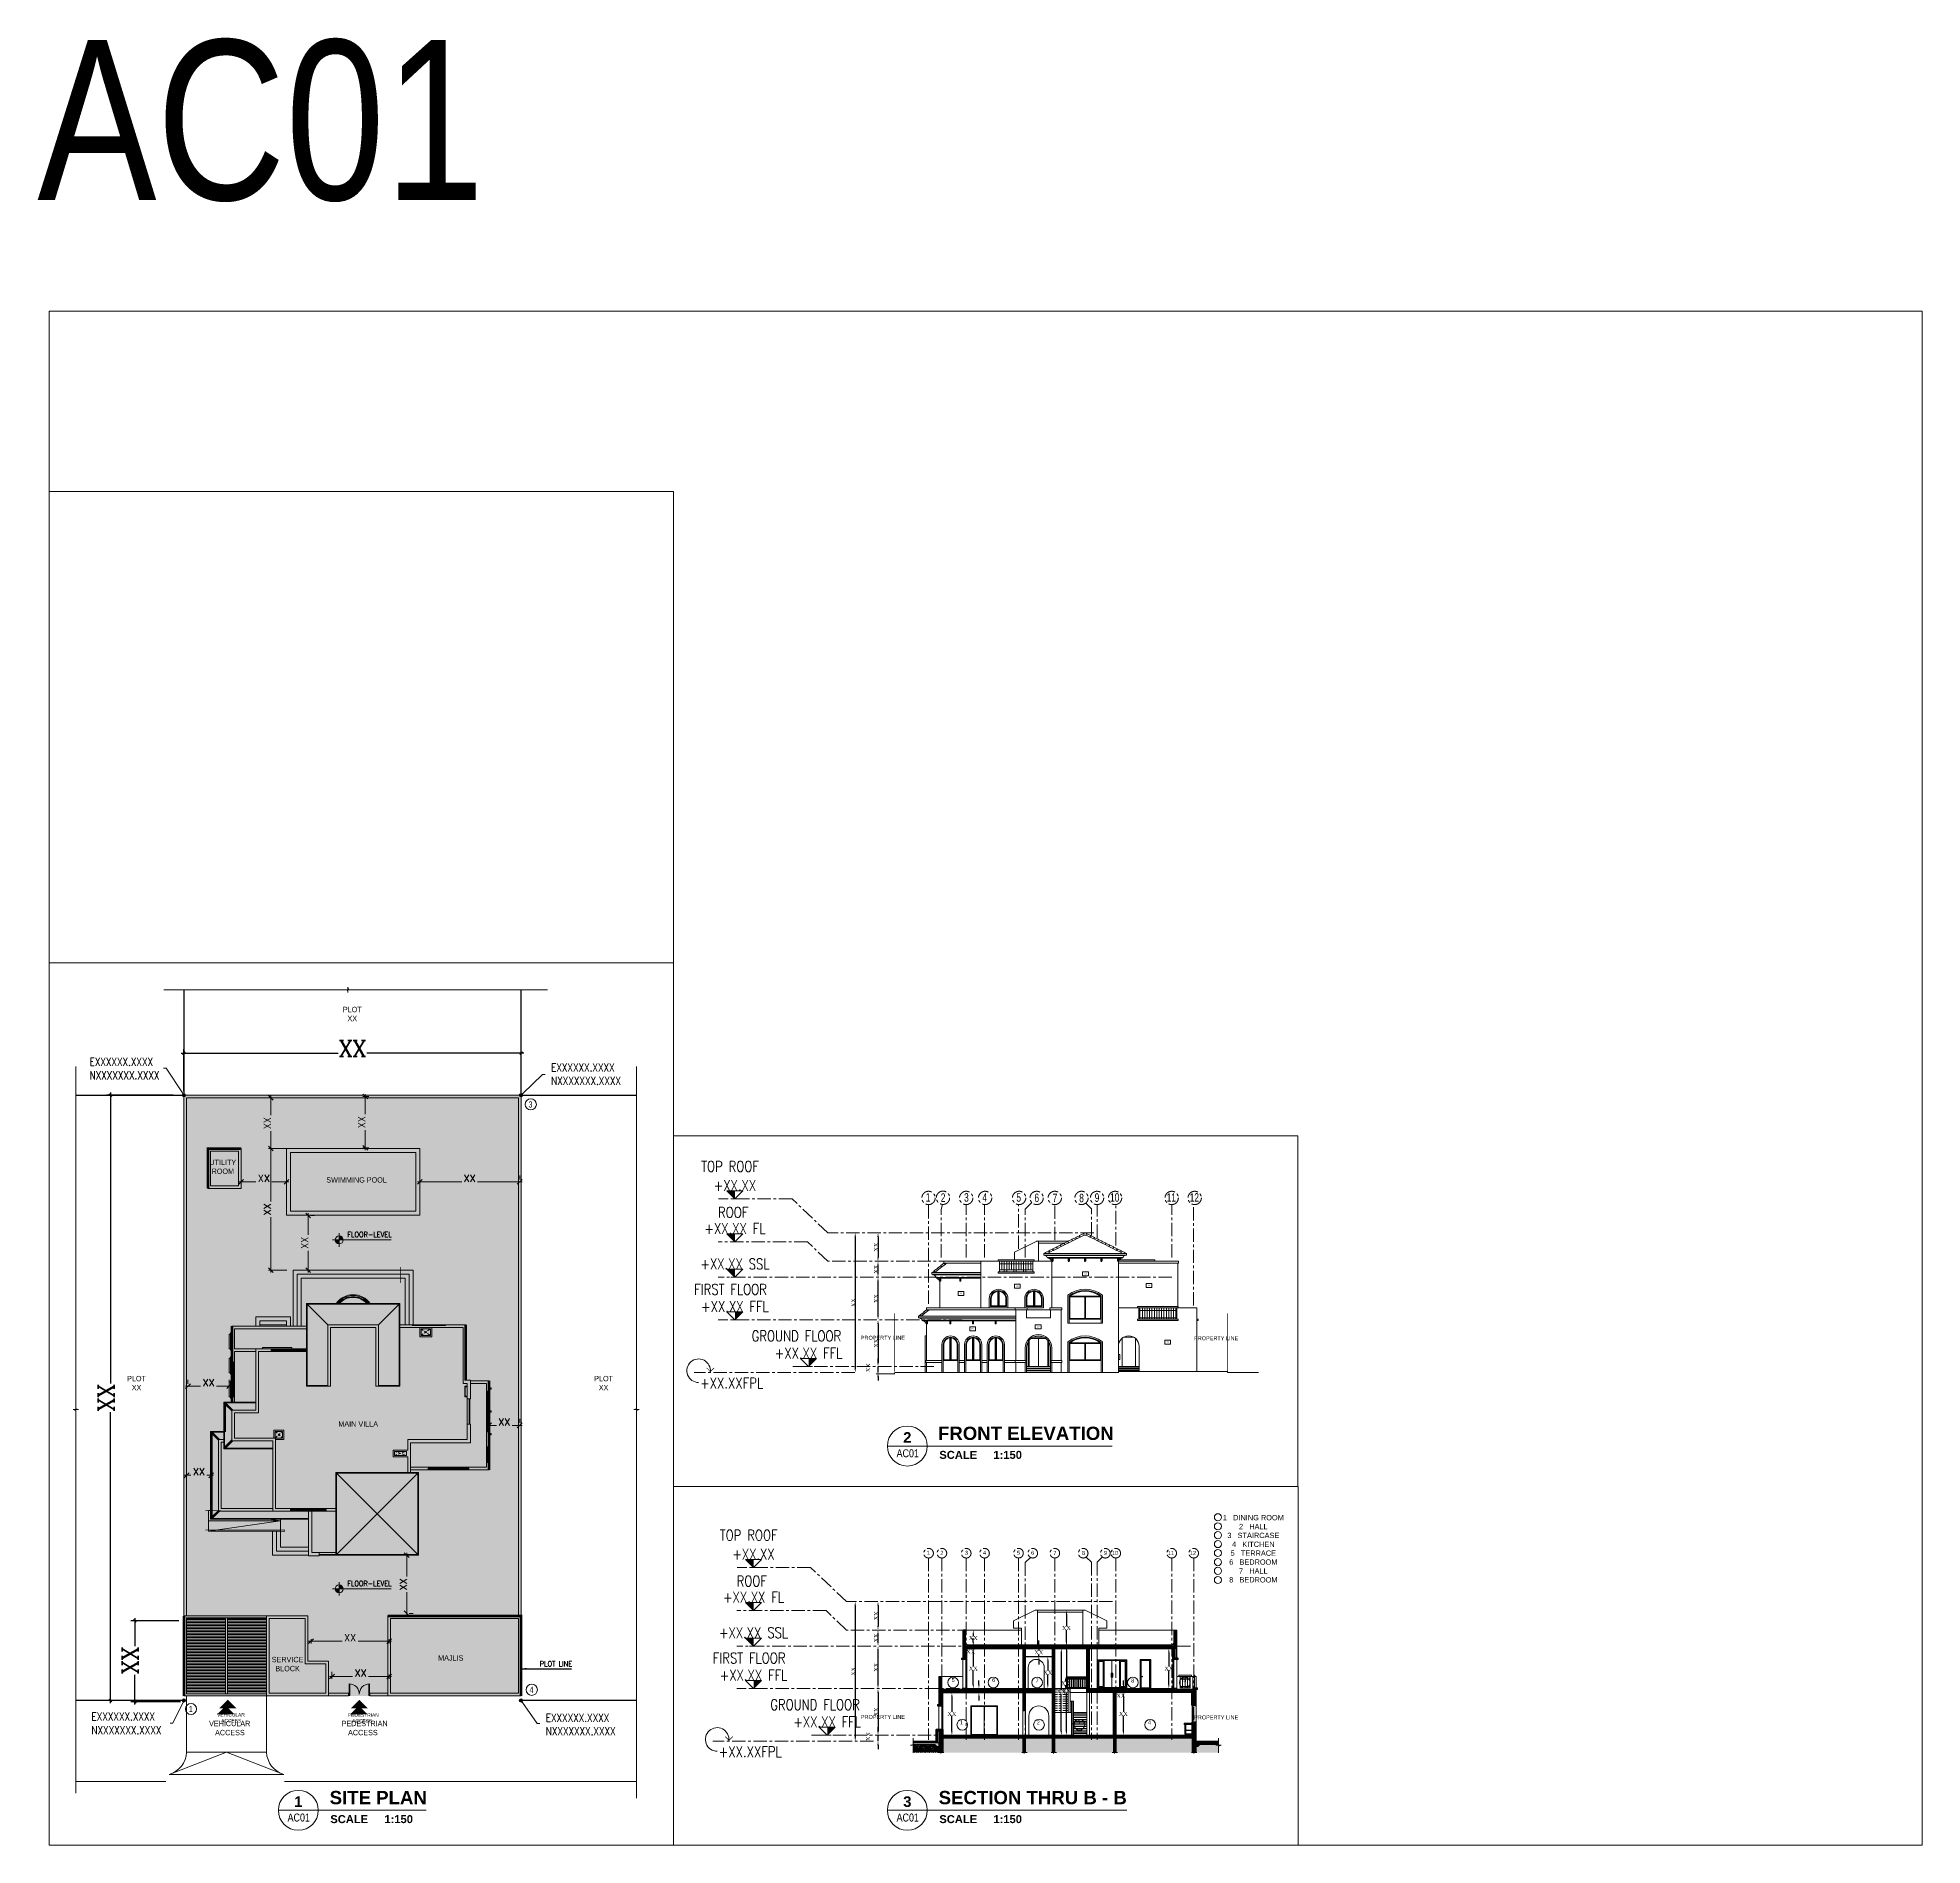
# Model space of a CAD drawing. Header units: millimetres. Extents: x -9083 to 924194, y -232449 to 321637.
# Drawn here: x 471 to 71200, y -232449 to -164586 of the extents above; entities that cross this region are included whole.
import ezdxf
from ezdxf.enums import TextEntityAlignment as Align

# ---------------------------------------------------------------- set-up
doc = ezdxf.new("R2010")
doc.units = ezdxf.units.MM
doc.header["$LTSCALE"] = 400
doc.header["$MEASUREMENT"] = 0
doc.header["$PDMODE"] = 3
for name, pattern in [('CENTER', [2, 1.25, -0.25, 0.25, -0.25]), ('CENTERX2', [4, 2.5, -0.5, 0.5, -0.5]), ('DASHDOT', [1, 0.5, -0.25, 0, -0.25]), ('HIDDEN', [0.375, 0.25, -0.125])]:
    doc.linetypes.add(name, pattern=pattern)
doc.layers.get('0').update_dxf_attribs({"lineweight": 0, "true_color": 0xff1414})
doc.layers.get('Defpoints').update_dxf_attribs({"color": 8, "lineweight": 5})
for name, color, linetype, lineweight, true_color in [('ALARM', 7, 'Continuous', 5, 0xff0f0f), ('AXIES', 7, 'CENTER', 0, 0x949596), ('HATCH BUILDINGS ZONE', 7, 'Continuous', 13, 0xffff8f), ('HATCH LEGEND', 7, 'Continuous', 13, 0xadddf7), ('HATCH SETBACKS', 7, 'Continuous', 13, 0xff9e3d)]:
    doc.layers.add(name, color=color, linetype=linetype, lineweight=lineweight, true_color=true_color)
for name, color, linetype, lineweight in [('AXIS DIMENSION', 8, 'Continuous', 5), ('BOUNDARY WALL', 3, 'Continuous', 18), ('DIM-OUT', 3, 'Continuous', 5), ('DOOR', 1, 'Continuous', 5), ('ELEVATION 00', 7, 'Continuous', 30), ('ELEVATION 01', 4, 'Continuous', 25), ('ELEVATION 02', 3, 'Continuous', 18), ('ELEVATION 03', 2, 'Continuous', 13), ('ELEVATION 04', 1, 'Continuous', 9), ('ELEVATION WINDOW', 5, 'Continuous', 5), ('ELEVATION05', 15, 'Continuous', 9), ('FINISH', 3, 'Continuous', 9), ('FIRE RATE', 244, 'Continuous', 0), ('FURNITURE', 1, 'Continuous', 5), ('GENERAL TEXT', 4, 'Continuous', 5), ('HANDRAIL', 31, 'Continuous', 5), ('HATCH', 15, 'Continuous', 0), ('HIDDEN', 237, 'HIDDEN', 0), ('LANDSCAPE', 251, 'Continuous', 0), ('LEVEL SYMBOL', 8, 'Continuous', 5), ('LEVELS', 251, 'Continuous', 5), ('MARKER', 8, 'Continuous', 5), ('PLOT BOWNDARY', 1, 'DASHDOT', 50), ('REFER TILTLE 100', 7, 'Continuous', 5), ('ROOF LINE 1', 246, 'Continuous', 30), ('ROOF LINE 2', 244, 'Continuous', 25), ('ROOF LINE 3', 242, 'Continuous', 15), ('ROOMS DIMENSION', 3, 'Continuous', 5), ('STAIR', 1, 'Continuous', 5), ('STAIR NOSE', 1, 'HIDDEN', 5), ('TAG ELEVATIONS DETAIL', 8, 'Continuous', 9), ('TEXT CHANGABLE', 5, 'Continuous', 5), ('TEXT DRAWING TITLE', 7, 'Continuous', 5), ('WALL ELEVATION', 3, 'Continuous', 9), ('WALL PROPOSED', 255, 'Continuous', 30), ('WINDOWS', 5, 'Continuous', 5)]:
    doc.layers.add(name, color=color, linetype=linetype, lineweight=lineweight)
doc.styles.add('5081292-ATK-V1-XP-SITE PLAN$0$5081292-ATK-V1-XP-SITE PLAN$0$ROMANS-TITLE', font='ROMANS.shx', dxfattribs={"width": 0.8})
doc.styles.add('arial', font='arial.ttf', dxfattribs={"width": 0.8, "height": 2.2})
doc.styles.add('ARIAL-GRID', font='arial.ttf', dxfattribs={"width": 0.7, "height": 320})
doc.styles.add('ARIAL-TITLE', font='arialbd.ttf')
doc.styles.add('DIMTEXT', font='romans.shx', dxfattribs={"width": 0.8})
doc.styles.add('NEW', font='ROMANC.shx')
doc.styles.add('ROMAN', font='times.ttf')
doc.styles.add('ROMANS-TITLE', font='ROMANS.shx', dxfattribs={"width": 0.8})
doc.styles.add('ROMANT', font='romant.shx')
doc.styles.get("Standard").update_dxf_attribs({"font": 'GOTHIC.TTF', "height": 220})
doc.styles.add('VF-TextNarrow', font='ARIALN.TTF')
doc.styles.add('WA-GV03-ELEV & SEC.-TYPE A$0$BOLD', font='romantic.ttf')
doc.styles.add('WA-GV03-ELEV & SEC.-TYPE A$0$Standard', font='arial.ttf')
doc.dimstyles.new('AXIS DIMENSION', dxfattribs={"dimscale": 1.2, "dimtxt": 220, "dimasz": 150, "dimexe": 75, "dimexo": 200, "dimgap": 50, "dimtad": 0, "dimdec": 0, "dimlfac": 0.1, "dimzin": 0, "dimdsep": 46, "dimtxsty": 'ROMANT', "dimblk": 'OBLIQUE', "dimcen": 200, "dimdle": 75, "dimclrd": 17, "dimclre": 94, "dimclrt": 3, "dimadec": 0, "dimazin": 0, "dimtfac": 0.5, "dimtdec": 0, "dimtix": 1, "dimtofl": 0, "dimtmove": 2, "dimatfit": 2, "dimfxl": 100, "dimtvp": 0.5, "dimtolj": 1, "dimtzin": 0, "dimlwd": -1, "dimlwe": -1, "dimarcsym": 0})
doc.dimstyles.new('DIM-200', dxfattribs={"dimscale": 2000, "dimtxt": 0.2, "dimasz": 0.1, "dimexe": 0.05, "dimexo": 0.06, "dimgap": 0.05, "dimtad": 1, "dimdec": 0, "dimzin": 12, "dimdsep": 46, "dimtxsty": 'DIMTEXT', "dimblk": 'ARCHTICK', "dimcen": 0.1, "dimdle": 0.05, "dimclrd": 8, "dimclre": 8, "dimclrt": 1, "dimadec": 4, "dimazin": 3, "dimtfac": 1, "dimtdec": 0, "dimtofl": 0, "dimtmove": 2, "dimatfit": 3, "dimfxl": 1, "dimtolj": 1, "dimtzin": 0, "dimarcsym": 0})
doc.dimstyles.new('ELEV DIM', dxfattribs={"dimtxt": 150, "dimasz": 150, "dimexe": 0.06, "dimexo": 0.06, "dimgap": 0.03, "dimtad": 1, "dimtih": 1, "dimtoh": 1, "dimdec": 0, "dimlfac": 0.1, "dimzin": 13, "dimdsep": 46, "dimtxsty": 'ROMAN', "dimcen": 0.09, "dimdle": 0.06, "dimse1": 1, "dimse2": 1, "dimclrd": 256, "dimclre": 256, "dimclrt": 3, "dimadec": 0, "dimazin": 0, "dimtfac": 1, "dimtdec": 0, "dimtix": 1, "dimtmove": 2, "dimatfit": 3, "dimfxl": 0.06, "dimtolj": 1, "dimtzin": 0, "dimarcsym": 0})
doc.dimstyles.new('ROOMS DIM', dxfattribs={"dimtxt": 150, "dimasz": 150, "dimexe": 0.06, "dimexo": 0.06, "dimgap": 0.03, "dimtad": 1, "dimtoh": 1, "dimdec": 0, "dimlfac": 0.1, "dimzin": 13, "dimdsep": 46, "dimtxsty": 'ROMAN', "dimcen": 0.09, "dimdle": 0.06, "dimse1": 1, "dimse2": 1, "dimclrd": 256, "dimclre": 256, "dimclrt": 3, "dimadec": 0, "dimazin": 0, "dimtfac": 1, "dimtdec": 0, "dimtix": 1, "dimtmove": 2, "dimatfit": 3, "dimfxl": 0.06, "dimtolj": 1, "dimtzin": 0, "dimarcsym": 0})
doc.dimstyles.new('SITE DIM', dxfattribs={"dimscale": 0, "dimtxt": 250, "dimasz": 100, "dimexe": 150, "dimexo": 150, "dimgap": 0, "dimtad": 0, "dimlfac": 0.001, "dimzin": 0, "dimdsep": 46, "dimtxsty": 'ROMAN', "dimblk": 'OBLIQUE', "dimcen": 150, "dimdle": 100, "dimclrd": 1, "dimclre": 1, "dimclrt": 3, "dimadec": 0, "dimazin": 0, "dimtfac": 100, "dimtix": 1, "dimtofl": 0, "dimtmove": 0, "dimatfit": 0, "dimldrblk": 'OBLIQUE', "dimfxl": 150, "dimtvp": 0.285714, "dimtolj": 1, "dimtzin": 0, "dimarcsym": 0})
pattern_1 = [(45, (-70624.59, -379728.64), (-13.2582521, 13.2582521), []), (135, (-70624.59, -379728.64), (-13.2582521, -13.2582521), [])]
pattern_2 = [(45, (-70624.59, -379728.64), (-39.774756, 39.774756), []), (45, (-70598.074, -379728.64), (-39.774756, 39.774756), [])]

# ---------------------------------------------------------------- blocks, each defined once
blk = doc.blocks.new('*D26')
at = {"layer": 'Defpoints', "color": 0, "transparency": 16777216}
for p in [(39080, -224967), (39188, -224967), (39188, -228317)]:
    blk.add_point(p, dxfattribs=at)
at = {"layer": 'ROOMS DIMENSION', "lineweight": -2, "transparency": 16777216}
for p, q in [((39080, -225117), (39080, -226567)), ((39080, -228167), (39080, -226717))]:
    blk.add_line(p, q, dxfattribs=at)
at = {"layer": 'ROOMS DIMENSION', "transparency": 16777216}
for points in [[(39055, -225117), (39105, -225117), (39080, -224967)], [(39055, -228167), (39105, -228167), (39080, -228317)]]:
    blk.add_solid(points, dxfattribs=at)
at = {"layer": 'ROOMS DIMENSION', "color": 3, "transparency": 16777216, "insert": (39080, -226642), "char_height": 150, "attachment_point": 5, "style": 'ROMAN'}
blk.add_mtext('\\A1;XX', dxfattribs=at)
blk = doc.blocks.new('*D27')
at = {"layer": 'Defpoints', "color": 0, "transparency": 16777216}
for p in [(31608, -223300), (32008, -224367), (32008, -224367)]:
    blk.add_point(p, dxfattribs=at)
at = {"layer": 'ROOMS DIMENSION', "lineweight": -2, "transparency": 16777216}
blk.add_line((32008, -223450), (32008, -224217), dxfattribs=at)
at = {"layer": 'ROOMS DIMENSION', "transparency": 16777216}
for points in [[(31983, -223450), (32033, -223450), (32008, -223300)], [(31983, -224217), (32033, -224217), (32008, -224367)]]:
    blk.add_solid(points, dxfattribs=at)
at = {"layer": 'ROOMS DIMENSION', "color": 3, "lineweight": 0, "transparency": 16777216, "insert": (31933, -223834), "char_height": 150, "attachment_point": 5, "rotation": 90, "style": 'ROMAN'}
blk.add_mtext('\\A1;XX', dxfattribs=at)
blk = doc.blocks.new('*D28')
at = {"layer": 'Defpoints', "color": 0, "transparency": 16777216}
for p in [(32008, -226567, 0), (32008, -228317), (32008, -228317)]:
    blk.add_point(p, dxfattribs=at)
at = {"layer": 'ROOMS DIMENSION', "lineweight": -2, "transparency": 16777216}
blk.add_line((32008, -226717), (32008, -228167), dxfattribs=at)
at = {"layer": 'ROOMS DIMENSION', "transparency": 16777216}
for points in [[(31983, -226717), (32033, -226717), (32008, -226567)], [(31983, -228167), (32033, -228167), (32008, -228317)]]:
    blk.add_solid(points, dxfattribs=at)
at = {"layer": 'ROOMS DIMENSION', "color": 3, "lineweight": 0, "transparency": 16777216, "insert": (31933, -227442), "char_height": 150, "attachment_point": 5, "rotation": 90, "style": 'ROMAN'}
blk.add_mtext('\\A1;XX', dxfattribs=at)
blk = doc.blocks.new('*D29')
at = {"layer": 'Defpoints', "color": 0, "transparency": 16777216}
for p in [(32008, -228317), (32008, -228317), (32606, -228542, 0)]:
    blk.add_point(p, dxfattribs=at)
at = {"layer": 'ROOMS DIMENSION', "lineweight": -2, "transparency": 16777216}
for p, q in [((32008, -228167), (32008, -228017)), ((32008, -228542), (32008, -228317)), ((32008, -228692), (32008, -228842))]:
    blk.add_line(p, q, dxfattribs=at)
at = {"layer": 'ROOMS DIMENSION', "transparency": 16777216}
for points in [[(31983, -228167), (32033, -228167), (32008, -228317)], [(31983, -228692), (32033, -228692), (32008, -228542)]]:
    blk.add_solid(points, dxfattribs=at)
at = {"layer": 'ROOMS DIMENSION', "color": 3, "lineweight": 0, "transparency": 16777216, "insert": (31636, -228363), "char_height": 150, "attachment_point": 5, "rotation": 90, "style": 'ROMAN'}
blk.add_mtext('\\A1;XX', dxfattribs=at)
blk = doc.blocks.new('*D30')
at = {"layer": 'Defpoints', "color": 0, "transparency": 16777216}
for p in [(31153, -223300), (31153, -228542), (31153, -228542)]:
    blk.add_point(p, dxfattribs=at)
at = {"layer": 'ROOMS DIMENSION', "lineweight": -2, "transparency": 16777216}
blk.add_line((31153, -223450), (31153, -228392), dxfattribs=at)
at = {"layer": 'ROOMS DIMENSION', "transparency": 16777216}
for points in [[(31128, -223450), (31178, -223450), (31153, -223300)], [(31128, -228392), (31178, -228392), (31153, -228542)]]:
    blk.add_solid(points, dxfattribs=at)
at = {"layer": 'ROOMS DIMENSION', "color": 3, "lineweight": 0, "transparency": 16777216, "insert": (31078, -225921), "char_height": 150, "attachment_point": 5, "rotation": 90, "style": 'ROMAN'}
blk.add_mtext('\\A1;XX', dxfattribs=at)
blk = doc.blocks.new('*D31')
at = {"layer": 'Defpoints', "color": 0, "transparency": 16777216}
for p in [(32008, -224367), (32008, -224367), (32008, -224967)]:
    blk.add_point(p, dxfattribs=at)
at = {"layer": 'ROOMS DIMENSION', "lineweight": -2, "transparency": 16777216}
blk.add_line((32008, -224817), (32008, -224517), dxfattribs=at)
at = {"layer": 'ROOMS DIMENSION', "transparency": 16777216}
for points in [[(31983, -224517), (32033, -224517), (32008, -224367)], [(31983, -224817), (32033, -224817), (32008, -224967)]]:
    blk.add_solid(points, dxfattribs=at)
at = {"layer": 'ROOMS DIMENSION', "color": 3, "lineweight": 0, "transparency": 16777216, "insert": (31933, -224667), "char_height": 150, "attachment_point": 5, "rotation": 90, "style": 'ROMAN'}
blk.add_mtext('\\A1;XX', dxfattribs=at)
blk = doc.blocks.new('*D32')
at = {"layer": 'Defpoints', "color": 0, "transparency": 16777216}
for p in [(32008, -224967), (32008, -224967), (32008, -226567)]:
    blk.add_point(p, dxfattribs=at)
at = {"layer": 'ROOMS DIMENSION', "lineweight": -2, "transparency": 16777216}
blk.add_line((32008, -226417), (32008, -225117), dxfattribs=at)
at = {"layer": 'ROOMS DIMENSION', "transparency": 16777216}
for points in [[(31983, -225117), (32033, -225117), (32008, -224967)], [(31983, -226417), (32033, -226417), (32008, -226567)]]:
    blk.add_solid(points, dxfattribs=at)
at = {"layer": 'ROOMS DIMENSION', "color": 3, "lineweight": 0, "transparency": 16777216, "insert": (31933, -225767), "char_height": 150, "attachment_point": 5, "rotation": 90, "style": 'ROMAN'}
blk.add_mtext('\\A1;XX', dxfattribs=at)
blk = doc.blocks.new('A$C977231d2')
at = {"layer": 'Defpoints'}
blk.add_lwpolyline([(-120, 0), (-823, 0), (-823, 576), (-120, 576)], close=True, dxfattribs=at)
blk = doc.blocks.new('A-DETAIL-TITLE-100')
at = {"layer": 'TEXT DRAWING TITLE', "linetype": 'Continuous'}
blk.add_line((0, 0), (-1500, 0), dxfattribs=at)
blk.add_circle((-750, 0), 750, dxfattribs=at)
at = {"layer": 'TEXT DRAWING TITLE', "style": 'ARIAL-TITLE'}
for tag, p, height in [('TITLE1', (450, 937), 500), ('SCALE1', (450, -480), 300), ('SCALE2', (2479, -480), 300)]:
    blk.add_attdef(tag, p, '', height=height, dxfattribs=at)
at = {"layer": 'TEXT DRAWING TITLE', "color": 7, "style": 'ARIAL-TITLE'}
blk.add_attdef('TITLE2_001', (435, 228), '', height=500, dxfattribs=at)
at = {"layer": 'TEXT DRAWING TITLE', "linetype": 'Continuous', "style": 'ARIAL-TITLE'}
blk.add_attdef('DRWG-NO', text='', height=400, dxfattribs=at).set_placement((-751, 326), align=Align.MIDDLE)
at = {"layer": 'TEXT DRAWING TITLE', "linetype": 'Continuous', "style": 'arial', "width": 0.8}
blk.add_attdef('DRAWING-REF', text='', height=300, dxfattribs=at).set_placement((-735, -270), align=Align.MIDDLE)
blk = doc.blocks.new('WSA-GRID')
at = {"layer": 'AXIES', "style": 'ARIAL-GRID', "width": 0.7}
blk.add_attdef('GRID', text='', height=320, dxfattribs=at).set_placement((0, 522), align=Align.MIDDLE_CENTER)
blk = doc.blocks.new('*D50')
at = {"layer": 'Defpoints', "color": 0, "transparency": 16777216}
for p in [(31608, -209457), (32008, -210524), (32008, -210524)]:
    blk.add_point(p, dxfattribs=at)
at = {"layer": 'ROOMS DIMENSION', "lineweight": -2, "transparency": 16777216}
blk.add_line((32008, -209607), (32008, -210374), dxfattribs=at)
at = {"layer": 'ROOMS DIMENSION', "transparency": 16777216}
for points in [[(31983, -209607), (32033, -209607), (32008, -209457)], [(31983, -210374), (32033, -210374), (32008, -210524)]]:
    blk.add_solid(points, dxfattribs=at)
at = {"layer": 'ROOMS DIMENSION', "color": 3, "lineweight": 0, "transparency": 16777216, "insert": (31933, -209991), "char_height": 150, "attachment_point": 5, "rotation": 90, "style": 'ROMAN'}
blk.add_mtext('\\A1;XX', dxfattribs=at)
blk = doc.blocks.new('*D51')
at = {"layer": 'Defpoints', "color": 0, "transparency": 16777216}
for p in [(32008, -212724, 0), (32008, -214474), (32008, -214474)]:
    blk.add_point(p, dxfattribs=at)
at = {"layer": 'ROOMS DIMENSION', "lineweight": -2, "transparency": 16777216}
blk.add_line((32008, -212874), (32008, -214324), dxfattribs=at)
at = {"layer": 'ROOMS DIMENSION', "transparency": 16777216}
for points in [[(31983, -212874), (32033, -212874), (32008, -212724)], [(31983, -214324), (32033, -214324), (32008, -214474)]]:
    blk.add_solid(points, dxfattribs=at)
at = {"layer": 'ROOMS DIMENSION', "color": 3, "lineweight": 0, "transparency": 16777216, "insert": (31933, -213599), "char_height": 150, "attachment_point": 5, "rotation": 90, "style": 'ROMAN'}
blk.add_mtext('\\A1;XX', dxfattribs=at)
blk = doc.blocks.new('*D52')
at = {"layer": 'Defpoints', "color": 0, "transparency": 16777216}
for p in [(32008, -214474), (32008, -214474), (32606, -214699, 0)]:
    blk.add_point(p, dxfattribs=at)
at = {"layer": 'ROOMS DIMENSION', "lineweight": -2, "transparency": 16777216}
for p, q in [((32008, -214324), (32008, -214174)), ((32008, -214699), (32008, -214474)), ((32008, -214849), (32008, -214999))]:
    blk.add_line(p, q, dxfattribs=at)
at = {"layer": 'ROOMS DIMENSION', "transparency": 16777216}
for points in [[(31983, -214324), (32033, -214324), (32008, -214474)], [(31983, -214849), (32033, -214849), (32008, -214699)]]:
    blk.add_solid(points, dxfattribs=at)
at = {"layer": 'ROOMS DIMENSION', "color": 3, "lineweight": 0, "transparency": 16777216, "insert": (31636, -214520), "char_height": 150, "attachment_point": 5, "rotation": 90, "style": 'ROMAN'}
blk.add_mtext('\\A1;XX', dxfattribs=at)
blk = doc.blocks.new('*D53')
at = {"layer": 'Defpoints', "color": 0, "transparency": 16777216}
for p in [(31153, -209457), (31153, -214699), (31153, -214699)]:
    blk.add_point(p, dxfattribs=at)
at = {"layer": 'ROOMS DIMENSION', "lineweight": -2, "transparency": 16777216}
blk.add_line((31153, -209607), (31153, -214549), dxfattribs=at)
at = {"layer": 'ROOMS DIMENSION', "transparency": 16777216}
for points in [[(31128, -209607), (31178, -209607), (31153, -209457)], [(31128, -214549), (31178, -214549), (31153, -214699)]]:
    blk.add_solid(points, dxfattribs=at)
at = {"layer": 'ROOMS DIMENSION', "color": 3, "lineweight": 0, "transparency": 16777216, "insert": (31078, -212078), "char_height": 150, "attachment_point": 5, "rotation": 90, "style": 'ROMAN'}
blk.add_mtext('\\A1;XX', dxfattribs=at)
blk = doc.blocks.new('*D54')
at = {"layer": 'Defpoints', "color": 0, "transparency": 16777216}
for p in [(32008, -210524), (32008, -210524), (32008, -211124)]:
    blk.add_point(p, dxfattribs=at)
at = {"layer": 'ROOMS DIMENSION', "lineweight": -2, "transparency": 16777216}
blk.add_line((32008, -210974), (32008, -210674), dxfattribs=at)
at = {"layer": 'ROOMS DIMENSION', "transparency": 16777216}
for points in [[(31983, -210674), (32033, -210674), (32008, -210524)], [(31983, -210974), (32033, -210974), (32008, -211124)]]:
    blk.add_solid(points, dxfattribs=at)
at = {"layer": 'ROOMS DIMENSION', "color": 3, "lineweight": 0, "transparency": 16777216, "insert": (31933, -210824), "char_height": 150, "attachment_point": 5, "rotation": 90, "style": 'ROMAN'}
blk.add_mtext('\\A1;XX', dxfattribs=at)
blk = doc.blocks.new('*D55')
at = {"layer": 'Defpoints', "color": 0, "transparency": 16777216}
for p in [(32008, -211124), (32008, -211124), (32008, -212724)]:
    blk.add_point(p, dxfattribs=at)
at = {"layer": 'ROOMS DIMENSION', "lineweight": -2, "transparency": 16777216}
blk.add_line((32008, -212574), (32008, -211274), dxfattribs=at)
at = {"layer": 'ROOMS DIMENSION', "transparency": 16777216}
for points in [[(31983, -211274), (32033, -211274), (32008, -211124)], [(31983, -212574), (32033, -212574), (32008, -212724)]]:
    blk.add_solid(points, dxfattribs=at)
at = {"layer": 'ROOMS DIMENSION', "color": 3, "lineweight": 0, "transparency": 16777216, "insert": (31933, -211924), "char_height": 150, "attachment_point": 5, "rotation": 90, "style": 'ROMAN'}
blk.add_mtext('\\A1;XX', dxfattribs=at)
blk = doc.blocks.new('A-LVL_EL-SEC')
at = {"layer": 'LEVEL SYMBOL', "color": 5, "ltscale": 800}
blk.add_line((-150, 0), (150, 0), dxfattribs=at)
at = {"layer": 'LEVEL SYMBOL'}
blk.add_lwpolyline([(-300, 300), (0, 0), (300, 300), (-300, 300)], dxfattribs=at)
blk.add_solid([(0, 300), (300, 300), (0, 0)], dxfattribs=at)
at = {"layer": 'LEVEL SYMBOL', "color": 1, "ltscale": 800, "style": 'ROMANS-TITLE', "width": 0.8}
blk.add_attdef('FLOOR-LEVEL', text='', height=200, dxfattribs=at).set_placement((0, 580), align=Align.MIDDLE)
blk = doc.blocks.new('A$Ca606c626')
at = {"layer": 'LEVELS', "ltscale": 800, "const_width": 25}
blk.add_lwpolyline([(465, 156), (603, 19), (740, 157)], dxfattribs=at)
at = {"layer": 'LEVELS', "ltscale": 800}
blk.add_arc((161, 50), 442, 353.48635, 270, dxfattribs=at)
blk = doc.blocks.new('WA-GV03-ELEV & SEC.-TYPE A$0$WA-GV03-ELEV & SEC.-TYPE A$0$A$C6AD45956')
for p, q in [((-100, 0), (-100, -300)), ((0, 0), (0, -300)), ((0, -45), (-100, -45)), ((0, -75), (-100, -75)), ((0, -225), (-100, -225)), ((0, -262.5), (-100, -262.5)), ((-100, -300), (0, -300))]:
    blk.add_line(p, q)
blk = doc.blocks.new('WA-GV03-ELEV & SEC.-TYPE A$0$RCSS TG')
blk.add_lwpolyline([(28718, -28969), (29160, -28969), (29160, -29267), (28718, -29267)], close=True)
at = {"style": 'WA-GV03-ELEV & SEC.-TYPE A$0$BOLD'}
blk.add_attdef('CH', text='', height=80, dxfattribs=at).set_placement((28932, -29118), align=Align.MIDDLE)
blk = doc.blocks.new('*D76')
at = {"layer": 'Defpoints', "color": 0, "transparency": 16777216}
for p in [(38887, -225057), (38995, -225057), (38995, -228317)]:
    blk.add_point(p, dxfattribs=at)
at = {"layer": 'ROOMS DIMENSION', "lineweight": -2, "transparency": 16777216}
for p, q in [((38887, -225207), (38887, -226612)), ((38887, -228167), (38887, -226762))]:
    blk.add_line(p, q, dxfattribs=at)
at = {"layer": 'ROOMS DIMENSION', "transparency": 16777216}
for points in [[(38862, -225207), (38912, -225207), (38887, -225057)], [(38862, -228167), (38912, -228167), (38887, -228317)]]:
    blk.add_solid(points, dxfattribs=at)
at = {"layer": 'ROOMS DIMENSION', "color": 3, "transparency": 16777216, "insert": (38887, -226687), "char_height": 150, "attachment_point": 5, "style": 'ROMAN'}
blk.add_mtext('\\A1;XX', dxfattribs=at)
blk = doc.blocks.new('*D75')
at = {"layer": 'Defpoints', "color": 0, "transparency": 16777216}
for p in [(39080, -223617), (39143, -223617), (39143, -224967)]:
    blk.add_point(p, dxfattribs=at)
at = {"layer": 'ROOMS DIMENSION', "lineweight": -2, "transparency": 16777216}
for p, q in [((39080, -223767), (39080, -224217)), ((39080, -224817), (39080, -224367))]:
    blk.add_line(p, q, dxfattribs=at)
at = {"layer": 'ROOMS DIMENSION', "transparency": 16777216}
for points in [[(39055, -223767), (39105, -223767), (39080, -223617)], [(39055, -224817), (39105, -224817), (39080, -224967)]]:
    blk.add_solid(points, dxfattribs=at)
at = {"layer": 'ROOMS DIMENSION', "color": 3, "transparency": 16777216, "insert": (39080, -224292), "char_height": 150, "attachment_point": 5, "style": 'ROMAN'}
blk.add_mtext('\\A1;XX', dxfattribs=at)
blk = doc.blocks.new('*D77')
at = {"layer": 'Defpoints', "color": 0, "transparency": 16777216}
for p in [(34780, -226717), (35919, -226717), (35934, -228317)]:
    blk.add_point(p, dxfattribs=at)
at = {"layer": 'ROOMS DIMENSION', "lineweight": -2, "transparency": 16777216}
for p, q in [((34780, -226867), (34780, -227442)), ((34780, -228167), (34780, -227592))]:
    blk.add_line(p, q, dxfattribs=at)
at = {"layer": 'ROOMS DIMENSION', "transparency": 16777216}
for points in [[(34755, -226867), (34805, -226867), (34780, -226717)], [(34755, -228167), (34805, -228167), (34780, -228317)]]:
    blk.add_solid(points, dxfattribs=at)
at = {"layer": 'ROOMS DIMENSION', "color": 3, "transparency": 16777216, "insert": (34780, -227517), "char_height": 150, "attachment_point": 5, "style": 'ROMAN'}
blk.add_mtext('\\A1;XX', dxfattribs=at)
blk = doc.blocks.new('*D78')
at = {"layer": 'Defpoints', "color": 0, "transparency": 16777216}
for p in [(35584, -225057), (35584, -225057), (35584, -226567)]:
    blk.add_point(p, dxfattribs=at)
at = {"layer": 'ROOMS DIMENSION', "lineweight": -2, "transparency": 16777216}
for p, q in [((35584, -225207), (35584, -225737)), ((35584, -226417), (35584, -225887))]:
    blk.add_line(p, q, dxfattribs=at)
at = {"layer": 'ROOMS DIMENSION', "transparency": 16777216}
for points in [[(35559, -225207), (35609, -225207), (35584, -225057)], [(35559, -226417), (35609, -226417), (35584, -226567)]]:
    blk.add_solid(points, dxfattribs=at)
at = {"layer": 'ROOMS DIMENSION', "color": 3, "transparency": 16777216, "insert": (35584, -225812), "char_height": 150, "attachment_point": 5, "style": 'ROMAN'}
blk.add_mtext('\\A1;XX', dxfattribs=at)
blk = doc.blocks.new('*D79')
at = {"layer": 'Defpoints', "color": 0, "transparency": 16777216}
for p in [(35584, -224967), (35584, -224967), (35584, -225057)]:
    blk.add_point(p, dxfattribs=at)
at = {"layer": 'ROOMS DIMENSION', "lineweight": -2, "transparency": 16777216}
for p, q in [((35584, -224817), (35584, -224667)), ((35584, -225057), (35584, -224967)), ((35584, -225207), (35584, -225357))]:
    blk.add_line(p, q, dxfattribs=at)
at = {"layer": 'ROOMS DIMENSION', "transparency": 16777216}
for points in [[(35559, -224817), (35609, -224817), (35584, -224967)], [(35559, -225207), (35609, -225207), (35584, -225057)]]:
    blk.add_solid(points, dxfattribs=at)
at = {"layer": 'ROOMS DIMENSION', "color": 3, "transparency": 16777216, "insert": (35489, -225182), "char_height": 150, "attachment_point": 5, "style": 'ROMAN'}
blk.add_mtext('\\A1;XX', dxfattribs=at)
blk = doc.blocks.new('*D80')
at = {"layer": 'Defpoints', "color": 0, "transparency": 16777216}
for p in [(35583, -224367), (35857, -224367), (35702, -224967)]:
    blk.add_point(p, dxfattribs=at)
at = {"layer": 'ROOMS DIMENSION', "lineweight": -2, "transparency": 16777216}
for p, q in [((35583, -224517), (35583, -224592)), ((35583, -224817), (35583, -224742))]:
    blk.add_line(p, q, dxfattribs=at)
at = {"layer": 'ROOMS DIMENSION', "transparency": 16777216}
for points in [[(35558, -224517), (35608, -224517), (35583, -224367)], [(35558, -224817), (35608, -224817), (35583, -224967)]]:
    blk.add_solid(points, dxfattribs=at)
at = {"layer": 'ROOMS DIMENSION', "color": 3, "transparency": 16777216, "insert": (35583, -224667), "char_height": 150, "attachment_point": 5, "style": 'ROMAN'}
blk.add_mtext('\\A1;XX', dxfattribs=at)
blk = doc.blocks.new('*D81')
at = {"layer": 'Defpoints', "color": 0, "transparency": 16777216}
for p in [(35796, -226567), (35796, -226567), (35796, -226717)]:
    blk.add_point(p, dxfattribs=at)
at = {"layer": 'ROOMS DIMENSION', "lineweight": -2, "transparency": 16777216}
for p, q in [((35796, -226417), (35796, -226267)), ((35796, -226717), (35796, -226567)), ((35796, -226867), (35796, -227017))]:
    blk.add_line(p, q, dxfattribs=at)
at = {"layer": 'ROOMS DIMENSION', "transparency": 16777216}
for points in [[(35771, -226417), (35821, -226417), (35796, -226567)], [(35771, -226867), (35821, -226867), (35796, -226717)]]:
    blk.add_solid(points, dxfattribs=at)
at = {"layer": 'ROOMS DIMENSION', "color": 3, "transparency": 16777216, "insert": (35701, -226642), "char_height": 150, "attachment_point": 5, "style": 'ROMAN'}
blk.add_mtext('\\A1;XX', dxfattribs=at)
blk = doc.blocks.new('*D82')
at = {"layer": 'Defpoints', "color": 0, "transparency": 16777216}
for p in [(41218, -226717), (41340, -226717), (41356, -228317)]:
    blk.add_point(p, dxfattribs=at)
at = {"layer": 'ROOMS DIMENSION', "lineweight": -2, "transparency": 16777216}
for p, q in [((41218, -226867), (41218, -227442)), ((41218, -228167), (41218, -227592))]:
    blk.add_line(p, q, dxfattribs=at)
at = {"layer": 'ROOMS DIMENSION', "transparency": 16777216}
for points in [[(41193, -226867), (41243, -226867), (41218, -226717)], [(41193, -228167), (41243, -228167), (41218, -228317)]]:
    blk.add_solid(points, dxfattribs=at)
at = {"layer": 'ROOMS DIMENSION', "color": 3, "transparency": 16777216, "insert": (41218, -227517), "char_height": 150, "attachment_point": 5, "style": 'ROMAN'}
blk.add_mtext('\\A1;XX', dxfattribs=at)
blk = doc.blocks.new('*D83')
at = {"layer": 'Defpoints', "color": 0, "transparency": 16777216}
for p in [(42922, -225057), (42922, -225057), (42613, -226567)]:
    blk.add_point(p, dxfattribs=at)
at = {"layer": 'ROOMS DIMENSION', "lineweight": -2, "transparency": 16777216}
for p, q in [((42922, -225207), (42922, -225737)), ((42922, -226417), (42922, -225887))]:
    blk.add_line(p, q, dxfattribs=at)
at = {"layer": 'ROOMS DIMENSION', "transparency": 16777216}
for points in [[(42897, -225207), (42947, -225207), (42922, -225057)], [(42897, -226417), (42947, -226417), (42922, -226567)]]:
    blk.add_solid(points, dxfattribs=at)
at = {"layer": 'ROOMS DIMENSION', "color": 3, "transparency": 16777216, "insert": (42922, -225812), "char_height": 150, "attachment_point": 5, "style": 'ROMAN'}
blk.add_mtext('\\A1;XX', dxfattribs=at)
blk = doc.blocks.new('*D84')
at = {"layer": 'Defpoints', "color": 0, "transparency": 16777216}
for p in [(41218, -226567), (41218, -226567), (41218, -226717)]:
    blk.add_point(p, dxfattribs=at)
at = {"layer": 'ROOMS DIMENSION', "lineweight": -2, "transparency": 16777216}
for p, q in [((41218, -226417), (41218, -226267)), ((41218, -226717), (41218, -226567)), ((41218, -226867), (41218, -227017))]:
    blk.add_line(p, q, dxfattribs=at)
at = {"layer": 'ROOMS DIMENSION', "transparency": 16777216}
for points in [[(41193, -226417), (41243, -226417), (41218, -226567)], [(41193, -226867), (41243, -226867), (41218, -226717)]]:
    blk.add_solid(points, dxfattribs=at)
at = {"layer": 'ROOMS DIMENSION', "color": 3, "transparency": 16777216, "insert": (41123, -226835), "char_height": 150, "attachment_point": 5, "style": 'ROMAN'}
blk.add_mtext('\\A1;XX', dxfattribs=at)
blk = doc.blocks.new('*D86')
at = {"layer": 'Defpoints', "color": 0, "transparency": 16777216}
for p in [(38044, -225057, 0), (38044, -225357, 0), (38044, -225357)]:
    blk.add_point(p, dxfattribs=at)
at = {"layer": 'ROOMS DIMENSION', "lineweight": -2, "transparency": 16777216}
for p, q in [((38044, -224907), (38044, -224757)), ((38044, -225057), (38044, -225132)), ((38044, -225357), (38044, -225282)), ((38044, -225507), (38044, -225657))]:
    blk.add_line(p, q, dxfattribs=at)
at = {"layer": 'ROOMS DIMENSION', "transparency": 16777216}
for points in [[(38019, -224907), (38069, -224907), (38044, -225057)], [(38019, -225507), (38069, -225507), (38044, -225357)]]:
    blk.add_solid(points, dxfattribs=at)
at = {"layer": 'ROOMS DIMENSION', "color": 3, "transparency": 16777216, "insert": (38044, -225207), "char_height": 150, "attachment_point": 5, "style": 'ROMAN'}
blk.add_mtext('\\A1;XX', dxfattribs=at)
blk = doc.blocks.new('*D85')
at = {"layer": 'Defpoints', "color": 0, "transparency": 16777216}
for p in [(38382, -225367), (38044, -226567, 0), (38382, -226567)]:
    blk.add_point(p, dxfattribs=at)
at = {"layer": 'ROOMS DIMENSION', "lineweight": -2, "transparency": 16777216}
for p, q in [((38382, -225517), (38382, -225892)), ((38382, -226417), (38382, -226042))]:
    blk.add_line(p, q, dxfattribs=at)
at = {"layer": 'ROOMS DIMENSION', "transparency": 16777216}
for points in [[(38357, -225517), (38407, -225517), (38382, -225367)], [(38357, -226417), (38407, -226417), (38382, -226567)]]:
    blk.add_solid(points, dxfattribs=at)
at = {"layer": 'ROOMS DIMENSION', "color": 3, "transparency": 16777216, "insert": (38382, -225967), "char_height": 150, "attachment_point": 5, "style": 'ROMAN'}
blk.add_mtext('\\A1;XX', dxfattribs=at)
blk = doc.blocks.new('*D87')
at = {"layer": 'Defpoints', "color": 0, "transparency": 16777216}
for p in [(39126, -226119, 161), (39042, -226617), (39126, -226617)]:
    blk.add_point(p, dxfattribs=at)
at = {"layer": 'ROOMS DIMENSION', "lineweight": -2, "transparency": 16777216}
for p, q in [((39042, -226269), (39042, -226293)), ((39042, -226467), (39042, -226443))]:
    blk.add_line(p, q, dxfattribs=at)
at = {"layer": 'ROOMS DIMENSION', "transparency": 16777216}
for points in [[(39017, -226269), (39067, -226269), (39042, -226119)], [(39017, -226467), (39067, -226467), (39042, -226617)]]:
    blk.add_solid(points, dxfattribs=at)
at = {"layer": 'ROOMS DIMENSION', "color": 3, "transparency": 16777216, "insert": (39042, -226368), "char_height": 150, "attachment_point": 5, "style": 'ROMAN'}
blk.add_mtext('\\A1;XX', dxfattribs=at)
blk = doc.blocks.new('Access')
at = {"layer": 'ALARM', "style": 'arial', "width": 0.8}
for tag, p in [('ACCESS_001', (16568, -892)), ('ACCESS_002', (16602, -1566))]:
    blk.add_attdef(tag, p, '', height=400, dxfattribs=at)
blk = doc.blocks.new('_Oblique')
at = {"color": 0, "linetype": 'ByBlock', "lineweight": -2}
blk.add_line((-0.5, -0.5), (0.5, 0.5), dxfattribs=at)
blk = doc.blocks.new('*D106')
at = {"layer": 'Defpoints', "color": 0, "transparency": 16777216}
for p in [(18610, -202706), (5960, -204289), (18610, -204289)]:
    blk.add_point(p, dxfattribs=at)
at = {"layer": 'DIM-OUT', "color": 1, "lineweight": -2, "transparency": 16777216}
for p, q in [((5860, -202706), (11742, -202706)), ((5960, -204139), (5960, -202556)), ((18710, -202706), (12828, -202706)), ((18610, -204139), (18610, -202556))]:
    blk.add_line(p, q, dxfattribs=at)
at = {"layer": 'DIM-OUT', "color": 1, "lineweight": -2, "transparency": 16777216, "xscale": 100, "yscale": 100, "zscale": 100, "rotation": 180}
blk.add_blockref('_Oblique', (5960, -202706), dxfattribs=at)
at = {"layer": 'DIM-OUT', "color": 1, "lineweight": -2, "transparency": 16777216, "xscale": 100, "yscale": 100, "zscale": 100}
blk.add_blockref('_Oblique', (18610, -202706), dxfattribs=at)
at = {"layer": 'DIM-OUT', "color": 3, "transparency": 16777216, "insert": (12285, -202535), "char_height": 600, "attachment_point": 5, "style": 'NEW'}
blk.add_mtext('\\A1;XX', dxfattribs=at)
blk = doc.blocks.new('*D107')
at = {"layer": 'Defpoints', "color": 0, "transparency": 16777216}
for p in [(5707, -204289), (3208, -227009), (5707, -227009)]:
    blk.add_point(p, dxfattribs=at)
at = {"layer": 'DIM-OUT', "color": 1, "lineweight": -2, "transparency": 16777216}
for p, q in [((5557, -204289), (3058, -204289)), ((3208, -204189), (3208, -215106)), ((3208, -227109), (3208, -216192)), ((5557, -227009), (3058, -227009))]:
    blk.add_line(p, q, dxfattribs=at)
at = {"layer": 'DIM-OUT', "color": 1, "lineweight": -2, "transparency": 16777216, "xscale": 100, "yscale": 100, "zscale": 100}
for p, rotation in [((3208, -204289), 90), ((3208, -227009), 270)]:
    blk.add_blockref('_Oblique', p, dxfattribs=dict(at, rotation=rotation))
at = {"layer": 'DIM-OUT', "color": 3, "transparency": 16777216, "insert": (3037, -215649), "char_height": 600, "attachment_point": 5, "rotation": 90, "style": 'NEW'}
blk.add_mtext('\\A1;XX', dxfattribs=at)
blk = doc.blocks.new('*D108')
at = {"layer": 'AXIS DIMENSION', "color": 94, "ltscale": 20, "transparency": 16777216}
for p, q in [((12900, -204340), (12676, -204340)), ((12897, -206263), (12676, -206263))]:
    blk.add_line(p, q, dxfattribs=at)
at = {"layer": 'AXIS DIMENSION', "color": 17, "ltscale": 20, "transparency": 16777216}
for p, q in [((12766, -204250), (12766, -205002)), ((12766, -206353), (12766, -205600))]:
    blk.add_line(p, q, dxfattribs=at)
at = {"layer": 'Defpoints', "color": 0, "ltscale": 20, "transparency": 16777216}
for p in [(12766, -204340), (13140, -204340), (13137, -206263)]:
    blk.add_point(p, dxfattribs=at)
at = {"layer": 'AXIS DIMENSION', "color": 17, "ltscale": 20, "transparency": 16777216, "xscale": 179.9999999999999, "yscale": 179.9999999999999, "zscale": 179.9999999999999}
for p, rotation in [((12766, -204340), 90), ((12766, -206263), 270)]:
    blk.add_blockref('_Oblique', p, dxfattribs=dict(at, rotation=rotation))
at = {"layer": 'AXIS DIMENSION', "color": 3, "lineweight": 0, "ltscale": 20, "transparency": 16777216, "insert": (12634, -205301), "char_height": 264, "attachment_point": 5, "rotation": 90, "style": 'ROMANT'}
blk.add_mtext('\\A1;XX', dxfattribs=at)
blk = doc.blocks.new('_ArchTick')
at = {"color": 0, "linetype": 'ByBlock', "const_width": 0.15}
blk.add_lwpolyline([(-0.5, -0.5), (0.5, 0.5)], dxfattribs=at)
blk = doc.blocks.new('*D109')
at = {"layer": 'Defpoints', "color": 0, "transparency": 16777216}
for p in [(5923, -224024), (4117, -227058), (5983, -227058)]:
    blk.add_point(p, dxfattribs=at)
at = {"layer": 'DIM-OUT', "color": 1, "lineweight": -2, "transparency": 16777216}
for p, q in [((5773, -224024), (3967, -224024)), ((4117, -223924), (4117, -224969)), ((4117, -227158), (4117, -226055)), ((5833, -227058), (3967, -227058))]:
    blk.add_line(p, q, dxfattribs=at)
at = {"layer": 'DIM-OUT', "color": 1, "lineweight": -2, "transparency": 16777216, "xscale": 100, "yscale": 100, "zscale": 100}
for p, rotation in [((4117, -224024), 90), ((4117, -227058), 270)]:
    blk.add_blockref('_Oblique', p, dxfattribs=dict(at, rotation=rotation))
at = {"layer": 'DIM-OUT', "color": 3, "transparency": 16777216, "insert": (3946, -225512), "char_height": 600, "attachment_point": 5, "rotation": 90, "style": 'NEW'}
blk.add_mtext('\\A1;XX', dxfattribs=at)
blk = doc.blocks.new('*D110')
at = {"layer": 'AXIS DIMENSION', "color": 17, "ltscale": 20, "transparency": 16777216}
for p, q in [((11424, -226112), (12291, -226112)), ((13755, -226112), (12889, -226112))]:
    blk.add_line(p, q, dxfattribs=at)
at = {"layer": 'AXIS DIMENSION', "color": 94, "ltscale": 20, "transparency": 16777216}
for p, q in [((11514, -225933), (11514, -226202)), ((13665, -226033), (13665, -226202))]:
    blk.add_line(p, q, dxfattribs=at)
at = {"layer": 'Defpoints', "color": 0, "ltscale": 20, "transparency": 16777216}
for p in [(11514, -225693), (13665, -225793), (13665, -226112)]:
    blk.add_point(p, dxfattribs=at)
at = {"layer": 'AXIS DIMENSION', "color": 17, "ltscale": 20, "transparency": 16777216, "xscale": 179.9999999999999, "yscale": 179.9999999999999, "zscale": 179.9999999999999, "rotation": 180}
blk.add_blockref('_Oblique', (11514, -226112), dxfattribs=at)
at = {"layer": 'AXIS DIMENSION', "color": 17, "ltscale": 20, "transparency": 16777216, "xscale": 179.9999999999999, "yscale": 179.9999999999999, "zscale": 179.9999999999999}
blk.add_blockref('_Oblique', (13665, -226112), dxfattribs=at)
at = {"layer": 'AXIS DIMENSION', "color": 3, "lineweight": 0, "ltscale": 20, "transparency": 16777216, "insert": (12590, -225980), "char_height": 264, "attachment_point": 5, "style": 'ROMANT'}
blk.add_mtext('\\A1;XX', dxfattribs=at)
blk = doc.blocks.new('*D111')
at = {"layer": 'AXIS DIMENSION', "color": 17, "ltscale": 20, "transparency": 16777216}
for p, q in [((10640, -224784), (11898, -224784)), ((13754, -224784), (12496, -224784))]:
    blk.add_line(p, q, dxfattribs=at)
at = {"layer": 'AXIS DIMENSION', "color": 94, "ltscale": 20, "transparency": 16777216}
for p, q in [((10730, -224705), (10730, -224874)), ((13664, -224705), (13664, -224874))]:
    blk.add_line(p, q, dxfattribs=at)
at = {"layer": 'Defpoints', "color": 0, "ltscale": 20, "transparency": 16777216}
for p in [(10730, -224465), (13664, -224465), (13664, -224784)]:
    blk.add_point(p, dxfattribs=at)
at = {"layer": 'AXIS DIMENSION', "color": 17, "ltscale": 20, "transparency": 16777216, "xscale": 179.9999999999999, "yscale": 179.9999999999999, "zscale": 179.9999999999999, "rotation": 180}
blk.add_blockref('_Oblique', (10730, -224784), dxfattribs=at)
at = {"layer": 'AXIS DIMENSION', "color": 17, "ltscale": 20, "transparency": 16777216, "xscale": 179.9999999999999, "yscale": 179.9999999999999, "zscale": 179.9999999999999}
blk.add_blockref('_Oblique', (13664, -224784), dxfattribs=at)
at = {"layer": 'AXIS DIMENSION', "color": 3, "lineweight": 0, "ltscale": 20, "transparency": 16777216, "insert": (12197, -224652), "char_height": 264, "attachment_point": 5, "style": 'ROMANT'}
blk.add_mtext('\\A1;XX', dxfattribs=at)
blk = doc.blocks.new('*D119')
at = {"layer": 'AXIS DIMENSION', "color": 17, "ltscale": 20, "transparency": 16777216}
for p, q in [((9218, -204299), (9218, -205040)), ((9218, -206379), (9218, -205638))]:
    blk.add_line(p, q, dxfattribs=at)
at = {"layer": 'AXIS DIMENSION', "color": 94, "ltscale": 20, "transparency": 16777216}
for p, q in [((9458, -204389), (9308, -204389)), ((9458, -206289), (9308, -206289))]:
    blk.add_line(p, q, dxfattribs=at)
at = {"layer": 'Defpoints', "color": 0, "ltscale": 20, "transparency": 16777216}
for p in [(9218, -204389), (9218, -204389), (9218, -206289)]:
    blk.add_point(p, dxfattribs=at)
at = {"layer": 'AXIS DIMENSION', "color": 17, "ltscale": 20, "transparency": 16777216, "xscale": 179.9999999999999, "yscale": 179.9999999999999, "zscale": 179.9999999999999}
for p, rotation in [((9218, -204389), 90), ((9218, -206289), 270)]:
    blk.add_blockref('_Oblique', p, dxfattribs=dict(at, rotation=rotation))
at = {"layer": 'AXIS DIMENSION', "color": 3, "lineweight": 0, "ltscale": 20, "transparency": 16777216, "insert": (9086, -205339), "char_height": 264, "attachment_point": 5, "rotation": 90, "style": 'ROMANT'}
blk.add_mtext('\\A1;XX', dxfattribs=at)
blk = doc.blocks.new('*D120')
at = {"layer": 'AXIS DIMENSION', "color": 94, "ltscale": 20, "transparency": 16777216}
for p, q in [((6110, -214974), (6110, -215124)), ((7660, -214974), (7660, -215124))]:
    blk.add_line(p, q, dxfattribs=at)
at = {"layer": 'AXIS DIMENSION', "color": 17, "ltscale": 20, "transparency": 16777216}
for p, q in [((6020, -215214), (6586, -215214)), ((7750, -215214), (7183, -215214))]:
    blk.add_line(p, q, dxfattribs=at)
at = {"layer": 'Defpoints', "color": 0, "ltscale": 20, "transparency": 16777216}
for p in [(6110, -215214), (7660, -215214), (7660, -215214)]:
    blk.add_point(p, dxfattribs=at)
at = {"layer": 'AXIS DIMENSION', "color": 17, "ltscale": 20, "transparency": 16777216, "xscale": 179.9999999999999, "yscale": 179.9999999999999, "zscale": 179.9999999999999, "rotation": 180}
blk.add_blockref('_Oblique', (6110, -215214), dxfattribs=at)
at = {"layer": 'AXIS DIMENSION', "color": 17, "ltscale": 20, "transparency": 16777216, "xscale": 179.9999999999999, "yscale": 179.9999999999999, "zscale": 179.9999999999999}
blk.add_blockref('_Oblique', (7660, -215214), dxfattribs=at)
at = {"layer": 'AXIS DIMENSION', "color": 3, "lineweight": 0, "ltscale": 20, "transparency": 16777216, "insert": (6885, -215082), "char_height": 264, "attachment_point": 5, "style": 'ROMANT'}
blk.add_mtext('\\A1;XX', dxfattribs=at)
blk = doc.blocks.new('*D112')
at = {"layer": 'AXIS DIMENSION', "color": 94, "ltscale": 20, "transparency": 16777216}
for p, q in [((14495, -221559), (14230, -221559)), ((14560, -223741), (14410, -223741))]:
    blk.add_line(p, q, dxfattribs=at)
at = {"layer": 'AXIS DIMENSION', "color": 17, "ltscale": 20, "transparency": 16777216}
for p, q in [((14320, -221469), (14320, -222351)), ((14320, -223831), (14320, -222949))]:
    blk.add_line(p, q, dxfattribs=at)
at = {"layer": 'Defpoints', "color": 0, "ltscale": 20, "transparency": 16777216}
for p in [(14735, -221559), (14320, -223741), (14320, -223741)]:
    blk.add_point(p, dxfattribs=at)
at = {"layer": 'AXIS DIMENSION', "color": 17, "ltscale": 20, "transparency": 16777216, "xscale": 179.9999999999999, "yscale": 179.9999999999999, "zscale": 179.9999999999999}
for p, rotation in [((14320, -221559), 90), ((14320, -223741), 270)]:
    blk.add_blockref('_Oblique', p, dxfattribs=dict(at, rotation=rotation))
at = {"layer": 'AXIS DIMENSION', "color": 3, "lineweight": 0, "ltscale": 20, "transparency": 16777216, "insert": (14188, -222650), "char_height": 264, "attachment_point": 5, "rotation": 90, "style": 'ROMANT'}
blk.add_mtext('\\A1;XX', dxfattribs=at)
blk = doc.blocks.new('*D113')
at = {"layer": 'AXIS DIMENSION', "color": 94, "ltscale": 20, "transparency": 16777216}
for p, q in [((9820, -206289), (9128, -206289)), ((9820, -210859), (9128, -210859))]:
    blk.add_line(p, q, dxfattribs=at)
at = {"layer": 'AXIS DIMENSION', "color": 17, "ltscale": 20, "transparency": 16777216}
for p, q in [((9218, -206199), (9218, -208275)), ((9218, -210949), (9218, -208873))]:
    blk.add_line(p, q, dxfattribs=at)
at = {"layer": 'Defpoints', "color": 0, "ltscale": 20, "transparency": 16777216}
for p in [(9218, -206289), (10060, -206289), (10060, -210859)]:
    blk.add_point(p, dxfattribs=at)
at = {"layer": 'AXIS DIMENSION', "color": 17, "ltscale": 20, "transparency": 16777216, "xscale": 179.9999999999999, "yscale": 179.9999999999999, "zscale": 179.9999999999999}
for p, rotation in [((9218, -206289), 90), ((9218, -210859), 270)]:
    blk.add_blockref('_Oblique', p, dxfattribs=dict(at, rotation=rotation))
at = {"layer": 'AXIS DIMENSION', "color": 3, "lineweight": 0, "ltscale": 20, "transparency": 16777216, "insert": (9086, -208574), "char_height": 264, "attachment_point": 5, "rotation": 90, "style": 'ROMANT'}
blk.add_mtext('\\A1;XX', dxfattribs=at)
blk = doc.blocks.new('*D114')
at = {"layer": 'AXIS DIMENSION', "color": 17, "ltscale": 20, "transparency": 16777216}
for p, q in [((10622, -208713), (10622, -209532)), ((10622, -210949), (10622, -210130))]:
    blk.add_line(p, q, dxfattribs=at)
at = {"layer": 'AXIS DIMENSION', "color": 94, "ltscale": 20, "transparency": 16777216}
for p, q in [((10862, -208803), (10712, -208803)), ((10862, -210859), (10712, -210859))]:
    blk.add_line(p, q, dxfattribs=at)
at = {"layer": 'Defpoints', "color": 0, "ltscale": 20, "transparency": 16777216}
for p in [(10622, -208803), (10622, -210859), (10622, -210859)]:
    blk.add_point(p, dxfattribs=at)
at = {"layer": 'AXIS DIMENSION', "color": 17, "ltscale": 20, "transparency": 16777216, "xscale": 179.9999999999999, "yscale": 179.9999999999999, "zscale": 179.9999999999999}
for p, rotation in [((10622, -208803), 90), ((10622, -210859), 270)]:
    blk.add_blockref('_Oblique', p, dxfattribs=dict(at, rotation=rotation))
at = {"layer": 'AXIS DIMENSION', "color": 3, "lineweight": 0, "ltscale": 20, "transparency": 16777216, "insert": (10490, -209831), "char_height": 264, "attachment_point": 5, "rotation": 90, "style": 'ROMANT'}
blk.add_mtext('\\A1;XX', dxfattribs=at)
blk = doc.blocks.new('*D115')
at = {"layer": 'AXIS DIMENSION', "color": 17, "ltscale": 20, "transparency": 16777216}
for p, q in [((17320, -216684), (17686, -216684)), ((18650, -216684), (18283, -216684))]:
    blk.add_line(p, q, dxfattribs=at)
at = {"layer": 'AXIS DIMENSION', "color": 94, "ltscale": 20, "transparency": 16777216}
for p, q in [((17410, -216444), (17410, -216594)), ((18560, -216444), (18560, -216594))]:
    blk.add_line(p, q, dxfattribs=at)
at = {"layer": 'Defpoints', "color": 0, "ltscale": 20, "transparency": 16777216}
for p in [(17410, -216684), (18560, -216684), (18560, -216684)]:
    blk.add_point(p, dxfattribs=at)
at = {"layer": 'AXIS DIMENSION', "color": 17, "ltscale": 20, "transparency": 16777216, "xscale": 179.9999999999999, "yscale": 179.9999999999999, "zscale": 179.9999999999999, "rotation": 180}
blk.add_blockref('_Oblique', (17410, -216684), dxfattribs=at)
at = {"layer": 'AXIS DIMENSION', "color": 17, "ltscale": 20, "transparency": 16777216, "xscale": 179.9999999999999, "yscale": 179.9999999999999, "zscale": 179.9999999999999}
blk.add_blockref('_Oblique', (18560, -216684), dxfattribs=at)
at = {"layer": 'AXIS DIMENSION', "color": 3, "lineweight": 0, "ltscale": 20, "transparency": 16777216, "insert": (17985, -216552), "char_height": 264, "attachment_point": 5, "style": 'ROMANT'}
blk.add_mtext('\\A1;XX', dxfattribs=at)
blk = doc.blocks.new('*D116')
at = {"layer": 'AXIS DIMENSION', "color": 94, "ltscale": 20, "transparency": 16777216}
for p, q in [((6060, -218319), (6060, -218469)), ((6985, -218319), (6985, -218469))]:
    blk.add_line(p, q, dxfattribs=at)
at = {"layer": 'AXIS DIMENSION', "color": 17, "ltscale": 20, "transparency": 16777216}
for p, q in [((5970, -218559), (6223, -218559)), ((7075, -218559), (6821, -218559))]:
    blk.add_line(p, q, dxfattribs=at)
at = {"layer": 'Defpoints', "color": 0, "ltscale": 20, "transparency": 16777216}
for p in [(6060, -218559), (6060, -218559), (6985, -218559)]:
    blk.add_point(p, dxfattribs=at)
at = {"layer": 'AXIS DIMENSION', "color": 17, "ltscale": 20, "transparency": 16777216, "xscale": 179.9999999999999, "yscale": 179.9999999999999, "zscale": 179.9999999999999, "rotation": 180}
blk.add_blockref('_Oblique', (6060, -218559), dxfattribs=at)
at = {"layer": 'AXIS DIMENSION', "color": 17, "ltscale": 20, "transparency": 16777216, "xscale": 179.9999999999999, "yscale": 179.9999999999999, "zscale": 179.9999999999999}
blk.add_blockref('_Oblique', (6985, -218559), dxfattribs=at)
at = {"layer": 'AXIS DIMENSION', "color": 3, "lineweight": 0, "ltscale": 20, "transparency": 16777216, "insert": (6522, -218427), "char_height": 264, "attachment_point": 5, "style": 'ROMANT'}
blk.add_mtext('\\A1;XX', dxfattribs=at)
blk = doc.blocks.new('*D117')
at = {"layer": 'AXIS DIMENSION', "color": 17, "ltscale": 20, "transparency": 16777216}
for p, q in [((14720, -207539), (16386, -207539)), ((18650, -207539), (16983, -207539))]:
    blk.add_line(p, q, dxfattribs=at)
at = {"layer": 'AXIS DIMENSION', "color": 94, "ltscale": 20, "transparency": 16777216}
for p, q in [((14810, -207299), (14810, -207449)), ((18560, -207299), (18560, -207449))]:
    blk.add_line(p, q, dxfattribs=at)
at = {"layer": 'Defpoints', "color": 0, "ltscale": 20, "transparency": 16777216}
for p in [(14810, -207539), (18560, -207539), (18560, -207539)]:
    blk.add_point(p, dxfattribs=at)
at = {"layer": 'AXIS DIMENSION', "color": 17, "ltscale": 20, "transparency": 16777216, "xscale": 179.9999999999999, "yscale": 179.9999999999999, "zscale": 179.9999999999999, "rotation": 180}
blk.add_blockref('_Oblique', (14810, -207539), dxfattribs=at)
at = {"layer": 'AXIS DIMENSION', "color": 17, "ltscale": 20, "transparency": 16777216, "xscale": 179.9999999999999, "yscale": 179.9999999999999, "zscale": 179.9999999999999}
blk.add_blockref('_Oblique', (18560, -207539), dxfattribs=at)
at = {"layer": 'AXIS DIMENSION', "color": 3, "lineweight": 0, "ltscale": 20, "transparency": 16777216, "insert": (16685, -207407), "char_height": 264, "attachment_point": 5, "style": 'ROMANT'}
blk.add_mtext('\\A1;XX', dxfattribs=at)
blk = doc.blocks.new('*D118')
at = {"layer": 'AXIS DIMENSION', "color": 17, "ltscale": 20, "transparency": 16777216}
for p, q in [((8020, -207539), (8661, -207539)), ((9900, -207539), (9258, -207539))]:
    blk.add_line(p, q, dxfattribs=at)
at = {"layer": 'AXIS DIMENSION', "color": 94, "ltscale": 20, "transparency": 16777216}
for p, q in [((8110, -207299), (8110, -207449)), ((9810, -207299), (9810, -207449))]:
    blk.add_line(p, q, dxfattribs=at)
at = {"layer": 'Defpoints', "color": 0, "ltscale": 20, "transparency": 16777216}
for p in [(8110, -207539), (8110, -207539), (9810, -207539)]:
    blk.add_point(p, dxfattribs=at)
at = {"layer": 'AXIS DIMENSION', "color": 17, "ltscale": 20, "transparency": 16777216, "xscale": 179.9999999999999, "yscale": 179.9999999999999, "zscale": 179.9999999999999, "rotation": 180}
blk.add_blockref('_Oblique', (8110, -207539), dxfattribs=at)
at = {"layer": 'AXIS DIMENSION', "color": 17, "ltscale": 20, "transparency": 16777216, "xscale": 179.9999999999999, "yscale": 179.9999999999999, "zscale": 179.9999999999999}
blk.add_blockref('_Oblique', (9810, -207539), dxfattribs=at)
at = {"layer": 'AXIS DIMENSION', "color": 3, "lineweight": 0, "ltscale": 20, "transparency": 16777216, "insert": (8960, -207407), "char_height": 264, "attachment_point": 5, "style": 'ROMANT'}
blk.add_mtext('\\A1;XX', dxfattribs=at)
blk = doc.blocks.new('*U68')
for p, q in [((-2500, 98), (-2600, 98)), ((-2500, 98), (-2500, -17)), ((-700, 98), (-600, 98)), ((-700, 98), (-700, -17)), ((-2600, -102), (-2560, -102)), ((-2560, -17), (-2500, -17)), ((-2560, -17), (-2560, -102)), ((-2550, -27), (-2550, -976)), ((-2550, -27), (-2500, -27)), ((-2500, -27), (-2500, -975)), ((-640, -17), (-700, -17)), ((-650, -27), (-700, -27)), ((-700, -27), (-700, -976)), ((-650, -27), (-650, -977)), ((-640, -17), (-640, -102)), ((-600, -102), (-640, -102))]:
    blk.add_line(p, q)
for centre, radius, start, end in [((-2550, -26), 951, 270.0277, 1.44109), ((-650, -27), 950, 178.49256, 270)]:
    blk.add_arc(centre, radius, start, end)

msp = doc.modelspace()

# ---------------------------------------------------------------- hatches: boundary and pattern name
at = {"layer": 'HATCH', "lineweight": 0}
h = msp.add_hatch(dxfattribs=at)
h.set_pattern_fill('ANSI37', color=256, scale=150)
h.set_pattern_definition([(45, (37506.156, -227342.296), (-13.25825, 13.25825), []), (135, (37506.156, -227342.296), (-13.25825, -13.25825), [])])
h.paths.add_polyline_path([(37536.06831, -227292.06526), (37451.06831, -227292.06526), (37451.06831, -227392.06526), (37536.06831, -227392.06526)])
h.paths.add_polyline_path([(34386.06831, -226124.56526), (34301.06831, -226124.56526), (34301.06831, -226224.56526), (34386.06831, -226224.56526)])
h.paths.add_polyline_path([(35286.06831, -224374.56526), (35201.06831, -224374.56526), (35201.06831, -224474.56526), (35286.06831, -224474.56526)])
h.paths.add_polyline_path([(43211.06831, -224374.56526), (43126.06831, -224374.56526), (43126.06831, -224474.56526), (43211.06831, -224474.56526)])
h.paths.add_polyline_path([(43261.06831, -225424.56526), (43161.06831, -225424.56526), (43161.06831, -225359.56526), (43076.06831, -225359.56526), (43076.06831, -225459.56526), (43261.06831, -225459.56526)])
h.paths.add_polyline_path([(34301.06831, -226717.06526), (34351.06831, -226717.06526), (34351.06831, -226917.06526), (34436.06831, -226917.06526), (34436.06831, -226717.06526), (38551.06831, -226717.06526), (38551.06831, -226917.06526), (38636.06831, -226917.06526), (38636.06831, -226617.06526), (34301.06831, -226617.06526)])
h.paths.add_polyline_path([(39851.06831, -226717.06526), (43821.06831, -226717.06526), (43821.06831, -226917.06526), (43901.06831, -226917.06526), (43901.06831, -226592.06526), (43986.06831, -226592.06526), (43986.06831, -226542.06526), (43836.06831, -226542.06526), (43836.06831, -226642.06526), (43173.56831, -226642.06526), (43173.56831, -226617.06526), (39851.06831, -226617.06526)])
h.paths.add_polyline_path([(35201.06831, -225057.06526), (35251.06831, -225057.06526), (35251.06831, -225267.06526), (35336.06831, -225267.06526), (35336.06831, -225057.06526), (43076.06831, -225057.06526), (43076.06831, -225267.06526), (43161.06831, -225267.06526), (43161.06831, -225057.06526), (43211.06831, -225057.06526), (43211.06831, -224967.06526), (35201.06831, -224967.06526)])
h = msp.add_hatch(dxfattribs=at)
h.set_pattern_fill('ANSI32', color=256, scale=150)
h.set_pattern_definition(pattern_2)
h.paths.add_polyline_path([(43211.06831, -224474.56526), (43126.06831, -224474.56526), (43126.06831, -224967.06526), (43211.06831, -224967.06526)])
h.paths.add_polyline_path([(43076.06831, -225359.56526), (43161.06831, -225359.56526), (43161.06831, -225267.06526), (43076.06831, -225267.06526)])
h.paths.add_polyline_path([(35336.06831, -225267.06526), (35251.06831, -225267.06526), (35251.06831, -225424.56526), (35151.06831, -225424.56526), (35151.06831, -225459.56526), (35336.06831, -225459.56526)])
h.paths.add_polyline_path([(35286.06831, -224474.56526), (35201.06831, -224474.56526), (35201.06831, -224967.06526), (35286.06831, -224967.06526)])
h = msp.add_hatch(dxfattribs=at)
h.set_pattern_fill('ANSI32', color=256, scale=150)
h.set_pattern_definition(pattern_2)
h.paths.add_polyline_path([(37536.06831, -225057.06526), (37451.06831, -225057.06526), (37451.06831, -226617.06526), (37536.06831, -226617.06526)])
h = msp.add_hatch(dxfattribs=at)
h.set_pattern_fill('ANSI32', color=256, scale=150)
h.set_pattern_definition(pattern_2)
h.paths.add_polyline_path([(38636.06831, -225057.06526), (38551.06831, -225057.06526), (38551.06831, -226617.06526), (38636.06831, -226617.06526)])
h = msp.add_hatch(dxfattribs=at)
h.set_pattern_fill('ANSI32', color=256, scale=150)
h.set_pattern_definition(pattern_2)
h.paths.add_polyline_path([(39936.06831, -225057.06526), (39851.06831, -225057.06526), (39851.06831, -226617.06526), (39936.06831, -226617.06526)])
h = msp.add_hatch(dxfattribs=at)
h.set_pattern_fill('ANSI32', color=256, scale=150)
h.set_pattern_definition([(45, (34356.35, -228780.867), (-39.7748, 39.7748), []), (45, (34382.866, -228780.867), (-39.7748, 39.7748), [])])
h.paths.add_polyline_path([(34436.03023, -228617.06526), (34286.03023, -228617.06526), (34286.03023, -228967.06526), (34351.95755, -228967.06526), (34364.45755, -229001.40873), (34389.45755, -228932.72179), (34401.95755, -228967.06526), (34436.03023, -228967.06526)])
h.paths.add_polyline_path([(34401.06831, -228149.56526), (34321.06831, -228149.56526), (34321.06831, -228367.06526), (34401.06831, -228367.06526)])
h.paths.add_polyline_path([(34386.06831, -226224.56526), (34301.06831, -226224.56526), (34301.06831, -226617.06526), (34386.06831, -226617.06526)])
h.paths.add_polyline_path([(34351.06831, -227109.56526), (34436.06831, -227109.56526), (34436.06831, -226917.06526), (34351.06831, -226917.06526)])
h = msp.add_hatch(dxfattribs=at)
h.set_pattern_fill('ANSI32', color=256, scale=150)
h.set_pattern_definition([(45, (37497.77, -228761.13), (-39.7748, 39.7748), []), (45, (37524.29, -228761.13), (-39.7748, 39.7748), [])])
h.paths.add_polyline_path([(37536.03023, -228617.06526), (37451.03023, -228617.06526), (37451.03023, -228967.06526), (37478.13789, -228967.06526), (37490.63789, -229001.40873), (37515.63789, -228932.72179), (37528.13789, -228967.06526), (37536.03023, -228967.06526)])
h.paths.add_polyline_path([(37451.06831, -227292.06526), (37536.06831, -227292.06526), (37536.06831, -226717.06526), (37451.06831, -226717.06526)])
h = msp.add_hatch(dxfattribs=at)
h.set_pattern_fill('ANSI32', color=256, scale=150)
h.set_pattern_definition([(45, (38581.6, -228694.29), (-39.7748, 39.7748), []), (45, (38608.117, -228694.29), (-39.7748, 39.7748), [])])
h.paths.add_polyline_path([(38636.03023, -228617.06526), (38551.03023, -228617.06526), (38551.03023, -228723.44644), (38636.03023, -228723.44644)])
h.paths.add_polyline_path([(38636.03023, -228723.44644), (38551.03023, -228723.44644), (38551.03023, -228967.06526), (38577.5037, -228967.06526), (38590.0037, -229001.40873), (38615.0037, -228932.72179), (38627.5037, -228967.06526), (38636.03023, -228967.06526)])
h.paths.add_polyline_path([(38636.06831, -226917.06526), (38551.06831, -226917.06526), (38551.06831, -228367.06526), (38636.06831, -228367.06526)])
h = msp.add_hatch(dxfattribs=at)
h.set_pattern_fill('ANSI32', color=256, scale=150)
h.set_pattern_definition([(45, (40904.52, -228689.414), (-39.7748, 39.7748), []), (45, (40931.034, -228689.414), (-39.7748, 39.7748), [])])
h.paths.add_polyline_path([(40936.03023, -228617.06526), (40851.03023, -228617.06526), (40851.03023, -228967.06526), (40875.80117, -228967.06526), (40888.30117, -229001.40873), (40913.30117, -228932.72179), (40925.80117, -228967.06526), (40936.03023, -228967.06526)])
h.paths.add_polyline_path([(40936.06831, -226717.06526), (40851.06831, -226717.06526), (40851.06831, -228367.06526), (40936.06831, -228367.06526)])
h = msp.add_hatch(dxfattribs=at)
h.set_pattern_fill('ANSI32', color=256, scale=150)
h.set_pattern_definition(pattern_2)
h.paths.add_polyline_path([(43901.06831, -226917.06526), (43821.06831, -226917.06526), (43821.06831, -227084.56526), (43901.06831, -227084.56526)])
h = msp.add_hatch(dxfattribs=at)
h.set_pattern_fill('ANSI37', color=256, scale=150)
h.set_pattern_definition([(45, (34338.366, -228131.648), (-13.258252, 13.258252), []), (135, (34338.366, -228131.648), (-13.258252, -13.258252), [])])
h.paths.add_polyline_path([(34436.06831, -228099.56526), (34196.06831, -228099.56526), (34196.06831, -228149.56526), (34436.06831, -228149.56526)])
h.paths.add_polyline_path([(34436.06831, -227109.56526), (34351.06831, -227109.56526), (34351.06831, -227174.56526), (34251.06831, -227174.56526), (34251.06831, -227209.56526), (34436.06831, -227209.56526)])
h.paths.add_polyline_path([(34436.06831, -228417.06526), (37451.06831, -228417.06526), (37451.06831, -228617.06526), (37536.06831, -228617.06526), (37536.06831, -228417.06526), (38551.06831, -228417.06526), (38551.06831, -228617.06526), (38636.06831, -228617.06526), (38636.06831, -228417.06526), (40851.06831, -228417.06526), (40851.06831, -228617.06526), (40936.06831, -228617.06526), (40936.06831, -228417.06526), (40943.56831, -228417.06526), (43801.06831, -228417.06526), (43801.06831, -228617.06526), (43936.06831, -228617.06526), (43936.06831, -228367.06526), (34286.06831, -228367.06526), (34286.06831, -228617.06526), (34436.06831, -228617.06526)])
h = msp.add_hatch(dxfattribs=at)
h.set_pattern_fill('ANSI37', color=256, scale=150)
h.set_pattern_definition(pattern_1)
h.paths.add_polyline_path([(43786.06831, -227184.56526), (43886.06831, -227184.56526), (43886.06831, -227084.56526), (43786.06831, -227084.56526)])
h = msp.add_hatch(dxfattribs=at)
h.set_pattern_fill('EARTH', color=256, scale=250)
h.set_pattern_definition([(135, (22952.84, -228967.07), (-157.1545, 5e-14), [111.125, -111.125]), (135, (22923.38, -228996.53), (-157.1545, 5e-14), [111.125, -111.125]), (135, (22893.91, -229026), (-157.1545, 5e-14), [111.125, -111.125]), (225, (22874.27, -229026), (-5e-14, -157.1545), [111.125, -111.125]), (225, (22844.8, -228996.53), (-5e-14, -157.1545), [111.125, -111.125]), (225, (22815.33, -228967.07), (-5e-14, -157.1545), [111.125, -111.125])])
h.paths.add_polyline_path([(34443.56831, -228424.56526), (37443.56831, -228424.56526), (37443.56831, -228967.06526), (34443.56831, -228967.06526)])
h.paths.add_polyline_path([(37543.56831, -228967.06526), (38543.56831, -228967.06526), (38543.56831, -228424.56526), (37543.56831, -228424.56526)])
h.paths.add_polyline_path([(38643.56831, -228424.56526), (40843.56831, -228424.56526), (40843.56831, -228967.06526), (38643.56831, -228967.06526)])
h.paths.add_polyline_path([(40943.56831, -228967.06526), (43793.56831, -228967.06526), (43793.56831, -228424.56526), (40943.56831, -228424.56526)])
h.paths.add_polyline_path([(44791.41296, -228967.06526), (44791.41296, -228724.93961), (44891.68725, -228693.75008), (44691.13866, -228693.75008), (44791.41296, -228671.88866), (44791.41296, -228667.07079), (44086.06831, -228667.07079), (44011.06831, -228742.07079), (43936.06831, -228742.07079), (43936.06831, -228967.06526)])
h = msp.add_hatch(dxfattribs=at)
h.set_pattern_fill('ANSI32', color=256, scale=150)
h.set_pattern_definition([(45, (43903.48, -228735.614), (-39.7748, 39.7748), []), (45, (43929.994, -228735.614), (-39.7748, 39.7748), [])])
h.paths.add_polyline_path([(43936.06831, -228617.06526), (43801.03023, -228617.06526), (43801.03023, -228967.06526), (43848.95707, -228967.06526), (43861.45707, -229001.40873), (43886.45707, -228932.72179), (43898.95707, -228967.06526), (43936.06831, -228967.06526)])
h.paths.add_polyline_path([(43836.06831, -228367.06526), (43901.06831, -228367.06526), (43901.06831, -227874.56526), (43836.06831, -227874.56526)])
h = msp.add_hatch(dxfattribs=at)
h.set_pattern_fill('ANSI37', color=256, scale=150)
h.set_pattern_definition(pattern_1)
h.paths.add_polyline_path([(43936.06831, -227824.56526), (43801.06831, -227824.56526), (43801.06831, -227874.56526), (43936.06831, -227874.56526)])
h = msp.add_hatch(dxfattribs=at)
h.set_pattern_fill('EARTH', color=256, scale=250)
h.set_pattern_definition([(135, (-117121, -293857.77), (-157.15448, 2e-13), [111.125, -111.125]), (135, (-117150.47, -293887.23), (-157.15448, 2e-13), [111.125, -111.125]), (135, (-117179.94, -293916.7), (-157.15448, 2e-13), [111.125, -111.125]), (225, (-117199.58, -293916.7), (-2e-13, -157.15448), [111.125, -111.125]), (225, (-117229.05, -293887.23), (-2e-13, -157.15448), [111.125, -111.125]), (225, (-117258.51, -293857.77), (-2e-13, -157.15448), [111.125, -111.125])])
h.paths.add_polyline_path([(33327.38703, -228667.07079), (33327.38703, -228671.88866), (33227.11274, -228693.75008), (33427.66132, -228693.75008), (33327.38703, -228724.93961), (33327.38703, -228967.06526), (34286.03023, -228967.06526), (34286.06831, -228742.07079), (34211.06831, -228742.07079), (34136.06831, -228667.07079)])
h = msp.add_hatch(dxfattribs=at)
h.set_pattern_fill('AR-CONC', color=256, scale=5)
h.set_pattern_definition([(50, (-97224, -393578.907), (35.863009, -3.1376067), [3.75, -41.25]), (355, (-97224, -393578.907), (-6.937567, 37.609607), [3, -33]), (100.451444, (-97221.01, -393579.17), (28.9254423, 34.4719995), [3.1870096, -35.0571056]), (46.1842, (-97224, -393568.907), (53.3620665, -8.275964), [5.625, -61.875]), (96.635635, (-97219.55, -393569.597), (46.733097, 48.70593), [4.780517, -52.585688]), (351.184164, (-97224, -393568.907), (46.733097, 48.70593), [4.5, -49.5]), (21, (-97219, -393571.407), (29.8453526, -20.1309445), [3.75, -41.25]), (326, (-97219, -393571.407), (12.1657666, 36.257502), [3, -33]), (71.451445, (-97216.51, -393573.085), (42.011119, 16.1265576), [3.1870095, -35.0571056]), (37.5, (-97223.999, -393578.907), (0.6079928, 16.6446927), [0, -32.6, 0, -33.5, 0, -33.125]), (7.5, (-97223.999, -393578.907), (13.1534769, 19.7205856), [0, -19.1, 0, -31.85, 0, -12.625]), (327.5, (-97235.149, -393578.907), (26.6911218, -1.1277436), [0, -12.5, 0, -39, 0, -51.75]), (317.5, (-97240.149, -393578.907), (29.1593085, 5.005249), [0, -16.25, 0, -25.9, 0, -36.75])])
h.paths.add_polyline_path([(33327.38703, -228592.07079), (33327.38703, -228667.07079), (34136.06831, -228667.07079), (34211.06831, -228742.07079), (34286.06831, -228742.07079), (34286.06831, -228592.07079)])
h = msp.add_hatch(dxfattribs=at)
h.set_pattern_fill('AR-CONC', color=256, scale=5)
h.set_pattern_definition([(50, (-101364.05, -393578.907), (35.863009, -3.1376067), [3.75, -41.25]), (355, (-101364.05, -393578.907), (-6.9375667, 37.6096067), [3, -33]), (100.451444, (-101361.06, -393579.17), (28.9254423, 34.4719995), [3.1870096, -35.0571056]), (46.1842, (-101364.05, -393568.907), (53.3620665, -8.275964), [5.625, -61.875]), (96.635635, (-101359.603, -393569.597), (46.733097, 48.70593), [4.780517, -52.585688]), (351.184164, (-101364.05, -393568.907), (46.733097, 48.70593), [4.5, -49.5]), (21, (-101359.05, -393571.407), (29.8453526, -20.1309445), [3.75, -41.25]), (326, (-101359.05, -393571.407), (12.1657666, 36.257502), [3, -33]), (71.451445, (-101356.563, -393573.085), (42.011119, 16.1265576), [3.1870095, -35.0571056]), (37.5, (-101364.05, -393578.907), (0.6079928, 16.6446927), [0, -32.6, 0, -33.5, 0, -33.125]), (7.5, (-101364.05, -393578.907), (13.1534769, 19.7205856), [0, -19.1, 0, -31.85, 0, -12.625]), (327.5, (-101375.2, -393578.907), (26.6911218, -1.1277436), [0, -12.5, 0, -39, 0, -51.75]), (317.5, (-101380.2, -393578.907), (29.1593085, 5.005249), [0, -16.25, 0, -25.9, 0, -36.75])])
h.paths.add_polyline_path([(44791.41296, -228667.07079), (44791.41296, -228592.07079), (43936.06831, -228592.07079), (43936.06831, -228742.07079), (44011.06831, -228742.07079), (44086.06831, -228667.07079)])
at = {"layer": 'HATCH BUILDINGS ZONE', "lineweight": 0, "ltscale": 7}
h = msp.add_hatch(color=256, dxfattribs=at)
h.dxf.hatch_style = 1
h.paths.add_polyline_path([(6769.24287, -223839.7396), (17800.50018, -223839.7396), (17800.50018, -206262.58942), (6769.24287, -206262.58942)])
at = {"layer": 'HATCH LEGEND', "lineweight": 0, "true_color": 0x2ea8ea}
h = msp.add_hatch(color=140, dxfattribs=at)
h.dxf.hatch_style = 1
h.paths.add_polyline_path([(5959.60931, -223839.7396), (18610.13375, -223839.7396), (18610.13375, -226839.7396), (5959.60931, -226839.7396)])
at = {"layer": 'HATCH SETBACKS', "lineweight": 0, "ltscale": 7, "true_color": 0xff9e3d}
h = msp.add_hatch(color=33, dxfattribs=at)
h.dxf.hatch_style = 1
h.paths.add_polyline_path([(6769.24287, -223839.7396), (5959.60931, -223839.7396), (5959.60931, -204289.1076), (18610.13375, -204289.1076), (18610.13375, -223839.7396), (17800.50018, -223839.7396), (17800.50018, -206262.58942), (6769.24287, -206262.58942)])
at = {"layer": 'LEVELS', "lineweight": 0, "ltscale": 800}
h = msp.add_hatch(color=256, dxfattribs=at)
h.paths.add_polyline_path([(11787.39307, -209721.51782), (11939.19937, -209721.51782, 0.4142135624), (11787.39307, -209569.71152)])
h.paths.add_polyline_path([(11787.39307, -209873.32411), (11787.39307, -209721.51782), (11635.58678, -209721.51782, 0.4142135624)])
h = msp.add_hatch(color=256, dxfattribs=at)
h.paths.add_polyline_path([(11783.15521, -222823.62344), (11934.9615, -222823.62344, 0.4142135624), (11783.15521, -222671.81715)])
h.paths.add_polyline_path([(11783.15521, -222975.42974), (11783.15521, -222823.62344), (11631.34892, -222823.62344, 0.4142135624)])
at = {"layer": 'MARKER', "lineweight": 0, "ltscale": 800}
h = msp.add_hatch(color=256, dxfattribs=at)
h.dxf.hatch_style = 1
edge = h.paths.add_edge_path()
edge.add_arc((5959.60931, -204289.1076), 63.75864, 0, 360)
at = {"layer": 'MARKER', "lineweight": 0}
h = msp.add_hatch(color=256, dxfattribs=at)
h.dxf.hatch_style = 1
edge = h.paths.add_edge_path()
edge.add_arc((18610.13375, -204289.1076), 63.75864, 0, 360)
at = {"layer": 'MARKER', "lineweight": 0, "ltscale": 800}
h = msp.add_hatch(color=256, dxfattribs=at)
h.dxf.hatch_style = 1
edge = h.paths.add_edge_path()
edge.add_arc((5959.60931, -227009.4495), 63.75864, 0, 360)
at = {"layer": 'MARKER', "lineweight": 0, "transparency": 33554687}
for color, points in [(256, [(7908.85931, -227298.68482), (7310.35931, -227298.68482), (7609.60931, -226999.43482)]), (256, [(12840.53056, -227298.68482), (12242.03056, -227298.68482), (12541.28056, -226999.43482)]), (14, [(7831.12789, -227525.16302), (7225.42078, -227525.16302), (7528.27434, -227222.30947)])]:
    msp.add_hatch(color=color, dxfattribs=at).paths.add_polyline_path(points)
at = {"layer": 'MARKER', "lineweight": 0, "ltscale": 800}
h = msp.add_hatch(color=256, dxfattribs=at)
h.dxf.hatch_style = 1
edge = h.paths.add_edge_path()
edge.add_arc((18610.13375, -227009.4495), 63.75864, 0, 360)
at = {"layer": 'MARKER', "lineweight": 0, "true_color": 0x2776bb, "transparency": 33554687}
msp.add_hatch(color=152, dxfattribs=at).paths.add_polyline_path([(12822.18611, -227525.16302), (12216.479, -227525.16302), (12519.33256, -227222.30947)])

# ---------------------------------------------------------------- linework, layer by layer
at = {"layer": 'AXIES', "linetype": 'CENTERX2', "lineweight": 0, "ltscale": 0.5}
for p, q in [((33904.30643, -212114.59767, 0.00096), (33904.30643, -208394.88271, 0.00096)), ((34423.48945, -208388.57199, 0.00096), (34379.30643, -208581.46903, 0.00096)), ((34379.30643, -210380.79073, 0.00096), (34379.30643, -208581.46903, 0.00096)), ((35316.80643, -210380.79073, 0.00096), (35316.80643, -208394.88271, 0.00096)), ((36004.30643, -210380.79073, 0.00096), (36004.30643, -208394.88271, 0.00096)), ((37279.30643, -210057.12372, 0.00096), (37279.30643, -208394.88271, 0.00096)), ((37529.30643, -208566.11369, 0.00096), (37782.09977, -208319.46962, 0.00096)), ((37529.30643, -210380.79073, 0.00096), (37529.30643, -208566.11369, 0.00096)), ((38641.80643, -209734.87372, 0.00096), (38641.80643, -208394.37784, 0.00096)), ((40016.80643, -208553.61375, 0.00096), (39802.20753, -208339.01486, 0.00096)), ((40016.80643, -209552.56541, 0.00096), (40016.80643, -208553.61375, 0.00096)), ((40229.30643, -209642.76355, 0.00096), (40229.30643, -208394.88271, 0.00096)), ((40929.30643, -209925.63985, 0.00096), (40929.30643, -208394.88271, 0.00096)), ((43029.31793, -210380.79073, 0.00096), (43029.31793, -208394.88271, 0.00096)), ((43854.31793, -212187.16528, 0.00096), (43854.31793, -208394.88271, 0.00096)), ((43035.4058, -211124.17446, 0.00287), (26013.46872, -211124.17446, 0.00096)), ((35167.13062, -212724.17446, 0.00096), (26013.46875, -212724.17446, 0.00096)), ((31134.30443, -214699.17446), (25107.6039, -214699.17446)), ((34108.69236, -214474.17446, 0.00096), (28777.4511, -214474.17446, 0.00096)), ((33906.18773, -221663.25237, -0.00048), (33906.18773, -228494.55744, -0.00048)), ((34406.18773, -221663.25236, -0.00048), (34406.18773, -228494.55744, -0.00048)), ((35318.68773, -221663.25237, -0.00048), (35318.68773, -228494.55744, -0.00048)), ((36006.18773, -221663.25237, -0.00048), (36006.18773, -228494.55744, -0.00048)), ((37281.18773, -221663.25237, -0.00048), (37281.18773, -228494.55744, -0.00048)), ((37531.18773, -221834.48335, -0.00048), (37726.49442, -221639.17666, -0.00048)), ((37531.18773, -221834.48335, -0.00048), (37531.18773, -228494.55744, -0.00048)), ((38643.68773, -221663.25237, -0.00048), (38643.68773, -228494.55744, -0.00048)), ((40018.68773, -221821.98341, -0.00048), (39823.38104, -221626.67672, -0.00048)), ((40018.68773, -221821.98341, -0.00048), (40018.68773, -228494.55744, -0.00048)), ((40231.18773, -221821.98341, -0.00048), (40426.49442, -221626.67672, -0.00048)), ((40231.18773, -221821.98341, -0.00048), (40231.18773, -228494.55744, -0.00048)), ((40931.18773, -221663.25237, -0.00048), (40931.18773, -228494.55744, -0.00048)), ((43031.19923, -221663.25237, -0.00048), (43031.19923, -228494.55744, -0.00048)), ((43856.19923, -221663.25237, -0.00048), (43856.19923, -228494.55744, -0.00048)), ((43733.4864, -224967.07079, 0.00192), (26711.54933, -224967.07079)), ((35865.21122, -226567.07079), (26711.54936, -226567.07079)), ((34806.77297, -228317.07079), (29475.53171, -228317.07079)), ((31832.38503, -228542.07079, -0.00096), (25805.68451, -228542.07079, -0.00096))]:
    msp.add_line(p, q, dxfattribs=at)
at = {"layer": 'AXIES', "color": 251, "linetype": 'CENTERX2', "lineweight": 0, "ltscale": 0.5, "elevation": 0.00096}
for points in [[(40107.81533, -209457.17446), (30128.08621, -209457.17446), (28781.09298, -208178.38294), (26019.42239, -208178.38294)], [(34788.78667, -210524.17446), (30128.08621, -210524.17446), (29360.85714, -209795.79216), (26013.46872, -209795.79216)]]:
    msp.add_lwpolyline(points, dxfattribs=at)
at = {"layer": 'AXIES', "color": 251, "linetype": 'CENTERX2', "lineweight": 0, "ltscale": 0.5}
for points in [[(40805.89594, -223300.07079), (30826.16681, -223300.07079), (29479.17359, -222021.27927), (26717.50299, -222021.27927)], [(35486.86727, -224367.07079), (30826.16681, -224367.07079), (30058.93775, -223638.68849), (26711.54933, -223638.68849)]]:
    msp.add_lwpolyline(points, dxfattribs=at)
at = {"layer": 'AXIES', "linetype": 'CENTERX2', "lineweight": 0, "ltscale": 0.5}
for centre, radius in [((33904.30643, -208144.88271, 0.00096), 250), ((34446.76258, -208138.57199, 0.00096), 250), ((35316.85417, -208144.88271, 0.00144), 250), ((36027.57955, -208144.88271, 0.00096), 250), ((37302.6273, -208144.88271, 0.00144), 250), ((37961.03945, -208144.88271, 0.00096), 250), ((38641.75868, -208144.88271, 0.00096), 250), ((39644.68703, -208144.88271, 0.00096), 250), ((40228.23684, -208144.88271, 0.00144), 250), ((40904.34032, -208144.88271, 0.00144), 250), ((43029.31793, -208144.88271, 0.00096), 250), ((43892.79289, -208144.88271, 0.00144), 250), ((33906.19413, -221483.65098, -0.00048), 180), ((34406.18773, -221483.65098, -0.00048), 180), ((35318.68773, -221483.65098, -0.00048), 180), ((36006.18773, -221483.65098, -0.00048), 180), ((37281.18773, -221483.25237, -0.00048), 180), ((37816.42558, -221483.25237, -0.00048), 180), ((38643.68773, -221483.25237, -0.00048), 180), ((39709.09511, -221483.25237, -0.00048), 180), ((40540.78035, -221483.25237, -0.00048), 180), ((40931.18773, -221483.25237, -0.00048), 180), ((43031.19923, -221483.25237, -0.00048), 180), ((43856.19923, -221483.25237, -0.00048), 180)]:
    msp.add_circle(centre, radius, dxfattribs=at)
at = {"layer": 'BOUNDARY WALL', "lineweight": 0}
for points in [[(5959.60931, -223839.7396), (5959.60931, -204289.1076), (18610.13375, -204289.1076), (18610.13375, -223839.7396)], [(6059.60931, -223839.7396), (6059.60931, -204389.1076), (18510.13375, -204389.1076), (18510.13375, -223839.7396)], [(11384.60931, -226839.7396), (12141.28056, -226839.7396), (12141.28056, -226739.7396), (11384.60931, -226739.7396)], [(13610.13375, -226739.7396), (12941.28056, -226739.7396), (12941.28056, -226839.7396), (13610.13375, -226839.7396)]]:
    msp.add_lwpolyline(points, dxfattribs=at)
at = {"layer": 'Defpoints'}
for points in [[(907.14212, -181628.59337), (24333.32723, -181628.59337), (24333.32723, -199316.02536), (907.14212, -199316.02536)], [(24333.33333, -205809.70699), (47766.7818, -205809.70699), (47766.7818, -218974.20286), (24333.33333, -218974.20286)], [(24333.33333, -218974.20286), (47779.50929, -218974.20286), (47779.50929, -232449.41425), (24333.33333, -232449.41425)]]:
    msp.add_lwpolyline(points, close=True, dxfattribs=at)
at = {"layer": 'Defpoints', "lineweight": 0}
msp.add_lwpolyline([(907.14212, -199316.02536), (24333.33333, -199316.02536), (24333.33333, -232449.37784), (907.14212, -232449.37784)], close=True, dxfattribs=at)
at = {"layer": 'ELEVATION 00', "lineweight": 0}
for p, q in [((37604.30643, -212274.17446, 0.00096), (37154.30643, -212274.17446, 0.00096)), ((37154.30643, -212274.17446, 0.00096), (37154.30643, -212349.17446, 0.00096)), ((37604.30643, -212349.17446, 0.00096), (37154.30643, -212349.17446, 0.00096)), ((37179.30643, -212349.17446, 0.00096), (37179.30643, -214249.17446, 0.00096)), ((37579.30643, -212649.17446, 0.00096), (37579.30643, -212349.17446, 0.00096)), ((37579.30643, -212649.17446, 0.00096), (38479.30643, -212649.17446, 0.00096)), ((37604.30643, -212349.17446, 0.00096), (37604.30643, -212274.17446, 0.00096)), ((38454.30643, -212349.17446, 0.00096), (37604.30643, -212349.17446, 0.00096)), ((38904.30643, -212274.17446, 0.00096), (38454.30643, -212274.17446, 0.00096)), ((38454.30643, -212349.17446, 0.00096), (38454.30643, -212274.17446, 0.00096)), ((38904.30643, -212349.17446, 0.00096), (38454.30643, -212349.17446, 0.00096)), ((38479.30643, -212649.17446, 0.00096), (38479.30643, -212349.17446, 0.00096)), ((38879.30643, -212349.17446, 0.00096), (38879.30643, -214249.17446, 0.00096)), ((38904.30643, -212274.17446, 0.00096), (38904.30643, -212349.17446, 0.00096)), ((37554.30643, -214249.17446, 0.00096), (37154.30643, -214249.17446, 0.00096)), ((37154.30643, -214249.17446, 0.00096), (37154.30643, -214324.17446, 0.00096)), ((37529.30643, -214249.17446, 0.00096), (37529.30643, -213774.17446, 0.00096)), ((37554.30643, -214324.17446, 0.00096), (37554.30643, -214249.17446, 0.00096)), ((37579.30643, -214699.17446, 0.00096), (37579.30643, -213774.17446, 0.00096)), ((38479.30643, -214699.17446, 0.00096), (38479.30643, -213774.17446, 0.00096)), ((38904.30643, -214249.17446, 0.00096), (38504.30643, -214249.17446, 0.00096)), ((38504.30643, -214324.17446, 0.00096), (38504.30643, -214249.17446, 0.00096)), ((38529.30643, -214249.17446, 0.00096), (38529.30643, -213774.17446, 0.00096)), ((38904.30643, -214249.17446, 0.00096), (38904.30643, -214324.17446, 0.00096)), ((37554.30643, -214324.17446, 0.00096), (37154.30643, -214324.17446, 0.00096)), ((37179.30643, -214324.17446, 0.00096), (37179.30643, -214699.17446, 0.00096)), ((37529.30643, -214699.17446, 0.00096), (37529.30643, -214324.17446, 0.00096)), ((38479.30643, -214474.17446, 0.00096), (37579.30643, -214474.17446, 0.00096)), ((38479.30643, -214489.17446, 0.00096), (37579.30643, -214489.17446, 0.00096)), ((38479.30643, -214549.17446, 0.00096), (37579.30643, -214549.17446, 0.00096)), ((38479.30643, -214564.17446, 0.00096), (37579.30643, -214564.17446, 0.00096)), ((38479.30643, -214624.17446, 0.00096), (37579.30643, -214624.17446, 0.00096)), ((38479.30643, -214639.17446, 0.00096), (37579.30643, -214639.17446, 0.00096)), ((38904.30643, -214324.17446, 0.00096), (38504.30643, -214324.17446, 0.00096)), ((38529.30643, -214699.17446, 0.00096), (38529.30643, -214324.17446, 0.00096)), ((38879.30643, -214324.17446, 0.00096), (38879.30643, -214699.17446, 0.00096)), ((41029.30643, -214666.66946, -0.00096), (41029.30643, -214699.17446, -0.00096))]:
    msp.add_line(p, q, dxfattribs=at)
for radius in [500, 450]:
    msp.add_arc((38029.30643, -213774.17446, 0.00096), radius, 0, 180, dxfattribs=at)
at = {"layer": 'ELEVATION 01', "lineweight": 0}
for p, q in [((39818.42711, -209542.39119, 0.00096), (39740.18574, -209542.39119, 0.00096)), ((41329.30643, -210230.28586, 0.00096), (38229.30643, -210230.28586, 0.00096)), ((38229.30643, -210290.28586, 0.00096), (38229.30643, -210230.28586, 0.00096)), ((41329.30643, -210290.28586, 0.00096), (38229.30643, -210290.28586, 0.00096)), ((41279.40985, -210305.26274, 0.00096), (38281.10131, -210305.26274, 0.00096)), ((41208.05643, -210380.28586, 0.00096), (38350.20708, -210380.28586, 0.00096)), ((38369.30643, -210380.28586, 0.00096), (38369.30643, -210391.53586, 0.00096)), ((41189.30643, -210391.53586, 0.00096), (38369.30643, -210391.53586, 0.00096)), ((38388.05643, -210391.53586, 0.00096), (38388.05643, -210402.78586, 0.00096)), ((41170.55643, -210402.78586, 0.00096), (38388.05643, -210402.78586, 0.00096)), ((38529.30643, -212274.17446, 0.00096), (38529.30643, -210484.17446, 0.00096)), ((41029.30643, -214666.66946, 0.00096), (41029.30643, -210484.17446, 0.00096)), ((41170.55643, -210391.53586, 0.00096), (41170.55643, -210402.78586, 0.00096)), ((41189.30643, -210380.28586, 0.00096), (41189.30643, -210391.53586, 0.00096)), ((41329.30643, -210290.28586, 0.00096), (41329.30643, -210230.28586, 0.00096)), ((39129.30643, -211793.41614, 0.00096), (39129.30643, -212849.17446, 0.00096)), ((39179.30643, -211818.56427, 0.00096), (39179.30643, -212849.17446, 0.00096)), ((40379.30643, -212849.17446, 0.00096), (40379.30643, -211818.56427, 0.00096)), ((40429.30643, -212849.17446, 0.00096), (40429.30643, -211793.41614, 0.00096)), ((39179.30643, -212699.17446, 0.00096), (40379.30643, -212699.17446, 0.00096)), ((39129.30643, -213543.41614, 0.00096), (39129.30643, -214699.17446, 0.00096)), ((39179.30643, -213568.56427, 0.00096), (39179.30643, -214699.17446, 0.00096)), ((40379.30643, -213568.56427, 0.00096), (40379.30643, -214699.17446, 0.00096)), ((40429.30643, -213543.41614, 0.00096), (40429.30643, -214699.17446, 0.00096)), ((39179.30643, -214249.17446, 0.00096), (40379.30643, -214249.17446, 0.00096))]:
    msp.add_line(p, q, dxfattribs=at)
at = {"layer": 'ELEVATION 01', "lineweight": 0, "elevation": 0.00096}
for points in [[(38598.10705, -210112.32365), (38562.63985, -210052.43764), (38713.90539, -209995.50199), (38740.52019, -210040.88784), (38598.10705, -210112.32365)], [(38740.91641, -210041.10984), (38705.44922, -209981.22383), (38856.71475, -209924.28818), (38883.32956, -209969.67403), (38740.91641, -210041.10984)], [(38883.72578, -209969.89603), (38848.25858, -209910.01002), (38999.52412, -209853.07437), (39026.13892, -209898.46022), (38883.72578, -209969.89603)], [(38883.72578, -209969.89603), (38848.25858, -209910.01002), (38999.52412, -209853.07437), (39026.13892, -209898.46022), (38883.72578, -209969.89603)], [(39026.53514, -209898.68223), (38991.06795, -209838.79622), (39142.33348, -209781.86057), (39168.94829, -209827.24642), (39026.53514, -209898.68223)], [(39026.53514, -209898.68223), (38991.06795, -209838.79622), (39142.33348, -209781.86057), (39168.94829, -209827.24642), (39026.53514, -209898.68223)], [(39169.34451, -209827.46842), (39133.87731, -209767.58241), (39285.14284, -209710.64676), (39311.75765, -209756.03261), (39169.34451, -209827.46842)], [(39169.34451, -209827.46842), (39133.87731, -209767.58241), (39285.14284, -209710.64676), (39311.75765, -209756.03261), (39169.34451, -209827.46842)], [(39312.15387, -209756.25461), (39276.68667, -209696.3686), (39427.95221, -209639.43295), (39454.56702, -209684.8188), (39312.15387, -209756.25461)], [(39454.96324, -209685.04081), (39419.49604, -209625.1548), (39570.76157, -209568.21915), (39597.37638, -209613.605), (39454.96324, -209685.04081)], [(39597.7726, -209613.827), (39562.3054, -209553.94099), (39713.57094, -209497.00534), (39740.18574, -209542.39119), (39597.7726, -209613.827)], [(39960.84025, -209613.827), (39996.30745, -209553.94099), (39845.04191, -209497.00534), (39818.42711, -209542.39119), (39960.84025, -209613.827)], [(40103.64961, -209685.04081), (40139.11681, -209625.1548), (39987.85128, -209568.21915), (39961.23647, -209613.605), (40103.64961, -209685.04081)], [(40246.45898, -209756.25461), (40281.92618, -209696.3686), (40130.66064, -209639.43295), (40104.04583, -209684.8188), (40246.45898, -209756.25461)], [(40389.26834, -209827.46842), (40424.73554, -209767.58241), (40273.47001, -209710.64676), (40246.8552, -209756.03261), (40389.26834, -209827.46842)], [(40532.07771, -209898.68223), (40567.5449, -209838.79622), (40416.27937, -209781.86057), (40389.66456, -209827.24642), (40532.07771, -209898.68223)], [(40674.88707, -209969.89603), (40710.35427, -209910.01002), (40559.08873, -209853.07437), (40532.47393, -209898.46022), (40674.88707, -209969.89603)], [(40817.69644, -210041.10984), (40853.16363, -209981.22383), (40701.8981, -209924.28818), (40675.28329, -209969.67403), (40817.69644, -210041.10984)], [(40960.5058, -210112.32365), (40995.973, -210052.43764), (40844.70746, -209995.50199), (40818.09266, -210040.88784), (40960.5058, -210112.32365)], [(38455.29769, -210183.53745), (38419.83049, -210123.65144), (38571.09602, -210066.71579), (38597.71083, -210112.10164), (38455.29769, -210183.53745)], [(41103.31516, -210183.53745), (41138.78236, -210123.65144), (40987.51683, -210066.71579), (40960.90202, -210112.10164), (41103.31516, -210183.53745)]]:
    msp.add_lwpolyline(points, close=True, dxfattribs=at)
for points in [[(38229.30643, -210230.28586), (38285.47729, -210209.14341), (38297.87548, -210230.28586)], [(38297.89037, -210230.10277), (38277.02112, -210194.86525), (38428.28666, -210137.9296), (38454.90146, -210183.31545), (38361.2621, -210230.28586)], [(41260.72248, -210230.10277), (41281.59173, -210194.86525), (41130.32619, -210137.9296), (41103.71139, -210183.31545), (41197.35075, -210230.28586)], [(41329.30643, -210230.28586), (41273.13556, -210209.14341), (41260.73737, -210230.28586)], [(39129.30643, -212849.17446), (39179.30643, -212849.17446), (39179.30643, -212849.17446), (40429.30643, -212849.17446)], [(41029.30643, -214216.66946), (41054.30643, -214216.66946), (41079.30643, -214216.66946), (41079.30643, -214024.17446), (41029.30643, -214024.17446)]]:
    msp.add_lwpolyline(points, dxfattribs=at)
for points in [[(38529.30643, -210402.78586), (38529.30643, -210515.28586), (38515.24393, -210515.28586), (38515.24393, -210501.22336), (38508.21268, -210501.22336), (38508.21268, -210487.16086), (38501.18143, -210487.16086, 0.4446561359), (38447.74393, -210430.91086, -0.8067646482), (38447.74393, -210419.66086), (38430.86893, -210419.66086), (38430.86893, -210402.78586), (38529.30643, -210402.78586)], [(41029.30643, -210402.78586), (41029.30643, -210515.28586), (41043.36893, -210515.28586), (41043.36893, -210501.22336), (41050.40018, -210501.22336), (41050.40018, -210487.16086), (41057.43143, -210487.16086, -0.4446561359), (41110.86893, -210430.91086, 0.8067646482), (41110.86893, -210419.66086), (41127.74393, -210419.66086), (41127.74393, -210402.78586), (41029.30643, -210402.78586)]]:
    msp.add_lwpolyline(points, format="xyb", close=True, dxfattribs=at)
at = {"layer": 'ELEVATION 01', "lineweight": 0}
for centre, radius, start, end in [((39779.30643, -209531.33368, 0.00096), 74.15921, 27.574428411, 152.425571589), ((38280.92925, -210297.78586, 0.00096), 7.67356, 102.2092751297, 257.7907248703), ((38281.10131, -210374.92447, 0.00096), 69.66173, 355.5859661979, 91.4764323746), ((41277.51154, -210374.92447, 0.00096), 69.66173, 88.5235676254, 184.4140338021), ((41277.6836, -210297.78586, 0.00096), 7.67356, 282.2092751297, 77.7907248703), ((39779.30643, -212647.34386, 0.00096), 1073.1694, 52.7220248077, 127.2779751923), ((39779.30643, -212647.34386, 0.00096), 1023.1694, 54.0971138245, 125.9028861755), ((39779.30643, -214397.34386, 0.00096), 1073.1694, 52.7220248077, 127.2779751923), ((39779.30643, -214397.34386, 0.00096), 1023.1694, 54.0971138328, 125.9028861755)]:
    msp.add_arc(centre, radius, start, end, dxfattribs=at)
at = {"layer": 'ELEVATION 02', "lineweight": 0}
for p, q in [((35866.80643, -212274.17446, 0.00096), (35866.80643, -210524.17446, 0.00096)), ((35866.80643, -210524.17446, 0.00096), (36666.80643, -210524.17446, 0.00096)), ((36523.05643, -210524.17446, 0.00096), (36523.05643, -210474.17446, 0.00096)), ((36523.05643, -210474.17446, 0.00096), (37873.05643, -210474.17446, 0.00096)), ((37873.05643, -210524.17446, 0.00096), (36523.05643, -210524.17446, 0.00096)), ((36573.05643, -210924.17446, 0.00096), (36573.05643, -210524.17446, 0.00096)), ((36573.05643, -210624.17446, 0.00096), (37823.05643, -210624.17446, 0.00096)), ((36658.05643, -210524.17446, 0.00096), (36658.05643, -210849.17446, 0.00096)), ((36748.05643, -210524.17446, 0.00096), (36748.05643, -210924.17446, 0.00096)), ((36838.05643, -210524.17446, 0.00096), (36838.05643, -210924.17446, 0.00096)), ((36928.05643, -210524.17446, 0.00096), (36928.05643, -210849.17446, 0.00096)), ((37018.05643, -210524.17446, 0.00096), (37018.05643, -210849.17446, 0.00096)), ((37108.05643, -210524.17446, 0.00096), (37108.05643, -210924.17446, 0.00096)), ((37198.05643, -210524.17446, 0.00096), (37198.05643, -210924.17446, 0.00096)), ((37288.05643, -210524.17446, 0.00096), (37288.05643, -210849.17446, 0.00096)), ((37378.05643, -210524.17446, 0.00096), (37378.05643, -210849.17446, 0.00096)), ((37468.05643, -210524.17446, 0.00096), (37468.05643, -210924.17446, 0.00096)), ((37558.05643, -210524.17446, 0.00096), (37558.05643, -210924.17446, 0.00096)), ((37648.05643, -210524.17446, 0.00096), (37648.05643, -210849.17446, 0.00096)), ((37738.05643, -210524.17446, 0.00096), (37738.05643, -210849.17446, 0.00096)), ((37823.05643, -210924.17446, 0.00096), (37823.05643, -210524.17446, 0.00096)), ((37873.05643, -210524.17446, 0.00096), (37873.05643, -210474.17446, 0.00096)), ((37873.05643, -210524.17446, 0.00096), (38529.30643, -210524.17446, 0.00096)), ((36523.05643, -210974.17446, 0.00096), (36523.05643, -210924.17446, 0.00096)), ((36523.05643, -210924.17446, 0.00096), (37873.05643, -210924.17446, 0.00096)), ((36523.05643, -210974.17446, 0.00096), (37873.05643, -210974.17446, 0.00096)), ((36573.05643, -210849.17446, 0.00096), (37823.05643, -210849.17446, 0.00096)), ((37873.05643, -210974.17446, 0.00096), (37873.05643, -210924.17446, 0.00096)), ((36182.43143, -211924.17446, 0.00096), (36182.43143, -212274.17446, 0.00096)), ((36232.43143, -211924.17446, 0.00096), (36232.43143, -212224.17446, 0.00096)), ((36832.43143, -211924.17446, 0.00096), (36832.43143, -212224.17446, 0.00096)), ((36882.43143, -211924.17446, 0.00096), (36882.43143, -212274.17446, 0.00096)), ((37512.85188, -211924.17446, 0.00096), (37512.85188, -212274.17446, 0.00096)), ((37562.85188, -211924.17446, 0.00096), (37562.85188, -212224.17446, 0.00096)), ((38162.85188, -211924.17446, 0.00096), (38162.85188, -212224.17446, 0.00096)), ((38212.85188, -211924.17446, 0.00096), (38212.85188, -212274.17446, 0.00096)), ((37179.30643, -212585.96047, 0.00096), (33527.42068, -212585.96047, 0.00096)), ((33527.42068, -212645.96047, 0.00096), (33527.42068, -212585.96047, 0.00096)), ((37179.30643, -212645.96047, 0.00096), (33527.42068, -212645.96047, 0.00096)), ((37179.30643, -212660.93734, 0.00096), (33579.21556, -212660.93734, 0.00096)), ((37179.30643, -212735.96047, 0.00096), (33648.32133, -212735.96047, 0.00096)), ((33667.42068, -212735.96047, 0.00096), (33667.42068, -212747.21047, 0.00096)), ((37179.30643, -212747.21047, 0.00096), (33667.42068, -212747.21047, 0.00096)), ((33686.17068, -212747.21047, 0.00096), (33686.17068, -212758.46047, 0.00096)), ((37179.30643, -212758.46047, 0.00096), (33686.17068, -212758.46047, 0.00096)), ((37154.30643, -212274.17446, 0.00096), (33829.30643, -212274.17446, 0.00096)), ((33829.30643, -212274.17446, 0.00096), (33829.30643, -212349.17446, 0.00096)), ((37154.30643, -212349.17446, 0.00096), (33829.30643, -212349.17446, 0.00096)), ((33829.30643, -212758.46047, 0.00096), (33829.30643, -214249.17446, 0.00096)), ((33882.53264, -212388.50436, 0.00096), (33933.09966, -212349.17446, 0.00096)), ((36832.43143, -212224.17446, 0.00096), (36232.43143, -212224.17446, 0.00096)), ((38212.85188, -212274.17446, 0.00096), (37512.85188, -212274.17446, 0.00096)), ((38162.85188, -212224.17446, 0.00096), (37562.85188, -212224.17446, 0.00096)), ((41791.80642, -212274.17446, 0.00096), (41029.30643, -212274.17446, 0.00096)), ((41741.80642, -212224.17446, 0.00096), (43266.80643, -212224.17446, 0.00096)), ((41741.80642, -212274.17446, 0.00096), (41741.80642, -212224.17446, 0.00096)), ((41741.80642, -212274.17446, 0.00096), (43266.80643, -212274.17446, 0.00096)), ((41741.80642, -212749.17446, 0.00096), (41741.80642, -212699.17446, 0.00096)), ((43266.80643, -212699.17446, 0.00096), (41741.80642, -212699.17446, 0.00096)), ((43266.80643, -212749.17446, 0.00096), (41741.80642, -212749.17446, 0.00096)), ((41791.80642, -212699.17446, 0.00096), (41791.80642, -212274.17446, 0.00096)), ((41791.80642, -212374.17446, 0.00096), (43216.80643, -212374.17446, 0.00096)), ((41791.80642, -212649.17446, 0.00096), (43216.80643, -212649.17446, 0.00096)), ((41839.30642, -212274.17446, 0.00096), (41839.30642, -212699.17446, 0.00096)), ((41929.30642, -212274.17446, 0.00096), (41929.30642, -212699.17446, 0.00096)), ((42019.30642, -212274.17446, 0.00096), (42019.30642, -212699.17446, 0.00096)), ((42109.30642, -212274.17446, 0.00096), (42109.30642, -212699.17446, 0.00096)), ((42199.30642, -212274.17446, 0.00096), (42199.30642, -212699.17446, 0.00096)), ((42289.30642, -212274.17446, 0.00096), (42289.30642, -212699.17446, 0.00096)), ((42379.30642, -212274.17446, 0.00096), (42379.30643, -212699.17446, 0.00096)), ((42469.30642, -212274.17446, 0.00096), (42469.30643, -212699.17446, 0.00096)), ((42559.30642, -212274.17446, 0.00096), (42559.30643, -212699.17446, 0.00096)), ((42649.30642, -212274.17446, 0.00096), (42649.30643, -212699.17446, 0.00096)), ((42739.30642, -212274.17446, 0.00096), (42739.30643, -212699.17446, 0.00096)), ((42829.30642, -212274.17446, 0.00096), (42829.30643, -212699.17446, 0.00096)), ((42919.30642, -212274.17446, 0.00096), (42919.30643, -212699.17446, 0.00096)), ((43009.30642, -212274.17446, 0.00096), (43009.30643, -212699.17446, 0.00096)), ((43099.30642, -212274.17446, 0.00096), (43099.30643, -212699.17446, 0.00096)), ((43189.30642, -212274.17446, 0.00096), (43189.30643, -212699.17446, 0.00096)), ((43979.30643, -212274.17446, 0.00096), (43216.80643, -212274.17446, 0.00096)), ((43216.80643, -212699.17446, 0.00096), (43216.80643, -212274.17446, 0.00096)), ((43266.80643, -212274.17446, 0.00096), (43266.80643, -212224.17446, 0.00096)), ((43266.80643, -212749.17446, 0.00096), (43266.80643, -212699.17446, 0.00096)), ((43979.30643, -214666.66946, 0.00096), (43979.30643, -212274.17446, 0.00096)), ((43979.30643, -212699.17446, 0.00096), (44029.30643, -212699.17446, 0.00096)), ((43979.30643, -212749.17446, 0.00096), (44029.30643, -212749.17446, 0.00096)), ((44029.30643, -212749.17446, 0.00096), (44029.30643, -212699.17446, 0.00096)), ((33779.30643, -213324.17446, 0.00096), (33779.30643, -214699.17446, 0.00096)), ((33779.30643, -213324.17446, 0.00096), (33829.30643, -213324.17446, 0.00096)), ((37639.30642, -213549.67502, -0.00096), (37639.30642, -214474.17446, -0.00096)), ((37679.30642, -213491.33175, -0.00096), (37679.30642, -214474.17446, -0.00096)), ((37746.46371, -213424.17446, 0.00096), (38312.14914, -213424.17446, 0.00096)), ((37823.15114, -213374.17446, 0.00096), (38235.46171, -213374.17446, 0.00096)), ((38029.30643, -214474.17446, 0.00096), (38029.30643, -213424.17446, 0.00096)), ((38379.30643, -214474.17446, -0.00096), (38379.30643, -213491.33175, -0.00096)), ((38419.30643, -214474.17446, -0.00096), (38419.30643, -213549.67502, -0.00096)), ((33804.30643, -214249.17446, 0.00096), (33804.30643, -214324.17446, 0.00096)), ((34404.30643, -214249.17446, 0.00096), (33804.30643, -214249.17446, 0.00096)), ((34404.30643, -214699.17446, 0.00096), (34404.30643, -213649.17446, 0.00096)), ((34454.30643, -214699.17446, 0.00096), (34454.30643, -213649.17446, 0.00096)), ((35004.30643, -214249.17446, 0.00096), (34454.30643, -214249.17446, 0.00096)), ((35004.30643, -214699.17446, 0.00096), (35004.30643, -213649.17446, 0.00096)), ((35054.30643, -214699.17446, 0.00096), (35054.30643, -213649.17446, 0.00096)), ((35254.30643, -214249.17446, 0.00096), (35054.30643, -214249.17446, 0.00096)), ((35254.30643, -214699.17446, 0.00096), (35254.30643, -213649.17446, 0.00096)), ((35304.30643, -214699.17446, 0.00096), (35304.30643, -213649.17446, 0.00096)), ((35854.30643, -214249.17446, 0.00096), (35304.30643, -214249.17446, 0.00096)), ((35854.30643, -214699.17446, 0.00096), (35854.30643, -213649.17446, 0.00096)), ((35904.30643, -214699.17446, 0.00096), (35904.30643, -213649.17446, 0.00096)), ((36104.30643, -214249.17446, 0.00096), (35904.30643, -214249.17446, 0.00096)), ((36104.30643, -214699.17446, 0.00096), (36104.30643, -213649.17446, 0.00096)), ((36154.30643, -214699.17446, 0.00096), (36154.30643, -213649.17446, 0.00096)), ((36704.30643, -214249.17446, 0.00096), (36154.30643, -214249.17446, 0.00096)), ((36704.30643, -214699.17446, 0.00096), (36704.30643, -213649.17446, 0.00096)), ((36754.30643, -214699.17446, 0.00096), (36754.30643, -213649.17446, 0.00096)), ((37154.30643, -214249.17446, 0.00096), (36754.30643, -214249.17446, 0.00096)), ((41804.30643, -213711.67446, 0.00096), (41804.30643, -214666.66946, 0.00096)), ((34404.30643, -214324.17446, 0.00096), (33804.30643, -214324.17446, 0.00096)), ((33829.30643, -214324.17446, 0.00096), (33829.30643, -214699.17446, 0.00096)), ((35254.30643, -214324.17446, 0.00096), (35054.30643, -214324.17446, 0.00096)), ((36104.30643, -214324.17446, 0.00096), (35904.30643, -214324.17446, 0.00096)), ((37154.30643, -214324.17446, 0.00096), (36754.30643, -214324.17446, 0.00096)), ((41029.30643, -214474.17446, 0.00096), (41804.30643, -214474.17446, 0.00096)), ((41029.30643, -214489.17446, 0.00096), (41804.30643, -214489.17446, 0.00096)), ((41029.30643, -214538.33946, 0.00096), (41804.30643, -214538.33946, 0.00096)), ((41029.30643, -214553.33946, 0.00096), (41804.30643, -214553.33946, 0.00096)), ((41029.30643, -214602.50446, 0.00096), (41804.30643, -214602.50446, 0.00096)), ((41029.30643, -214617.50446, 0.00096), (41804.30643, -214617.50446, 0.00096))]:
    msp.add_line(p, q, dxfattribs=at)
at = {"layer": 'ELEVATION 02', "lineweight": 0, "elevation": 0.00096}
msp.add_lwpolyline([(33529.84397, -212585.96047), (33596.05666, -212544.80712), (33631.00494, -212584.13702), (33628.6605, -212585.96047)], dxfattribs=at)
for points in [[(33631.00494, -212584.13702), (33584.54854, -212532.30981), (33721.82051, -212446.99079), (33756.76879, -212486.32069), (33631.00494, -212584.13702)], [(33756.76879, -212486.32069), (33710.31239, -212434.49348), (33829.30643, -212349.17446), (33882.53264, -212388.50436), (33756.76879, -212486.32069)]]:
    msp.add_lwpolyline(points, close=True, dxfattribs=at)
msp.add_lwpolyline([(33829.30643, -212758.46047), (33829.30643, -212870.96047), (33815.24393, -212870.96047), (33815.24393, -212856.89797), (33808.21268, -212856.89797), (33808.21268, -212842.83547), (33801.18143, -212842.83547, 0.4446561359), (33747.74393, -212786.58547, -0.8067646482), (33747.74393, -212775.33547), (33730.86893, -212775.33547), (33730.86893, -212758.46047), (33829.30643, -212758.46047)], format="xyb", close=True, dxfattribs=at)
at = {"layer": 'ELEVATION 02', "lineweight": 0}
for centre, radius, start, end in [((36532.43143, -211924.17446, 0.00096), 350, 0, 180), ((36532.43143, -211924.17446, 0.00096), 300, 0, 180), ((37862.85188, -211924.17446, 0.00096), 350, 0, 180), ((37862.85188, -211924.17446, 0.00096), 300, 0, 180), ((33579.0435, -212653.46047, 0.00096), 7.67356, 102.2092751297, 257.7907248703), ((33579.21556, -212730.59908, 0.00096), 69.66173, 355.5859661979, 91.4764323746), ((34729.30643, -213649.17446, 0.00096), 325, 0, 180), ((34729.30643, -213649.17446, 0.00096), 275, 0, 180), ((35579.30643, -213649.17446, 0.00096), 325, 0, 180), ((35579.30643, -213649.17446, 0.00096), 275, 0, 180), ((36429.30643, -213649.17446, 0.00096), 325, 0, 180), ((36429.30643, -213649.17446, 0.00096), 275, 0, 180), ((41416.80643, -213711.67446, 0.00096), 387.5, 0, 180)]:
    msp.add_arc(centre, radius, start, end, dxfattribs=at)
at = {"layer": 'ELEVATION 03', "lineweight": 0}
for p, q in [((37908.56831, -223617.1389), (37093.56831, -224018.01573)), ((37093.56831, -224018.01573), (37093.56831, -224302.06526)), ((37908.76395, -223617.06526), (39778.56831, -223617.06526)), ((37993.56831, -224917.06526), (37993.56831, -223617.06526)), ((37993.56831, -223692.06526), (39693.56831, -223692.06526)), ((39693.56831, -223617.06526), (39693.56831, -224917.06526)), ((39778.56831, -223617.1389), (40593.56831, -224018.01573)), ((40593.56831, -224018.01573), (40593.56831, -224302.06526)), ((37093.56831, -224302.06526), (37393.56831, -224302.06526)), ((37393.56831, -224302.06526), (37393.56831, -224917.06526)), ((40292.81765, -224302.06526), (40292.81765, -224917.06526)), ((40593.56831, -224302.06526), (40293.56831, -224302.06526))]:
    msp.add_line(p, q, dxfattribs=at)
at = {"layer": 'ELEVATION 04', "lineweight": 0}
for p, q in [((34234.54854, -210782.30981, -0.00096), (34371.82051, -210696.99079, -0.00096)), ((34406.76879, -210736.32069, -0.00096), (34281.00494, -210834.13702, -0.00096)), ((34360.31239, -210684.49348, -0.00096), (34479.30643, -210599.17446, -0.00096)), ((34406.76879, -210736.32069, -0.00096), (34360.31239, -210684.49348, -0.00096)), ((34371.82051, -210696.99079, -0.00096), (34406.76879, -210736.32069, -0.00096)), ((34532.53264, -210638.50436, -0.00096), (34406.76879, -210736.32069, -0.00096)), ((35866.80643, -210524.17446, 0.00096), (34479.30643, -210524.17446, 0.00096)), ((34479.30643, -210599.17446, 0.00096), (34479.30643, -210524.17446, 0.00096)), ((35866.80643, -210599.17446, 0.00096), (34479.30643, -210599.17446, 0.00096)), ((34479.30643, -210599.17446, -0.00096), (34532.53264, -210638.50436, -0.00096)), ((34532.53264, -210638.50436, -0.00096), (34479.30643, -210599.17446, -0.00096)), ((34583.09965, -210599.17447, -0.00096), (34532.53264, -210638.50436, -0.00096)), ((41029.30643, -210524.17446, 0.00096), (43279.30643, -210524.17446, 0.00096)), ((41029.30643, -210599.17446, 0.00096), (43279.30643, -210599.17446, 0.00096)), ((42391.17878, -210474.17446, -0.00096), (41058.05142, -210474.17446, -0.00096)), ((42391.17878, -210524.17446, -0.00096), (42391.17878, -210474.17446, -0.00096)), ((43254.30643, -210599.17446, 0.00096), (43254.30643, -212274.17446, 0.00096)), ((43279.30643, -210524.17446, 0.00096), (43279.30643, -210599.17446, 0.00096)), ((34029.30643, -210949.17446, -0.00096), (34120.29281, -210892.62345, -0.00096)), ((35866.80643, -210949.17446, 0.00096), (34029.30643, -210949.17446, 0.00096)), ((34029.30643, -211009.17446, 0.00096), (34029.30643, -210949.17446, 0.00096)), ((34029.30643, -211009.17446, 0.00096), (35866.80643, -211009.17446, 0.00096)), ((34069.30643, -211029.17446, 0.00096), (35866.80643, -211029.17446, 0.00096)), ((34108.78469, -210880.12614, -0.00096), (34246.05666, -210794.80712, -0.00096)), ((34155.24109, -210931.95334, -0.00096), (34108.78469, -210880.12614, -0.00096)), ((34120.29281, -210892.62345, -0.00096), (34155.24109, -210931.95335, -0.00096)), ((34155.24109, -210931.95335, -0.00096), (34133.09966, -210949.17446, -0.00096)), ((34281.00494, -210834.13702, -0.00096), (34155.24109, -210931.95334, -0.00096)), ((34164.30643, -211129.17446, 0.00096), (35866.80643, -211129.17446, 0.00096)), ((34189.30643, -211129.17446, 0.00096), (34189.30643, -211144.17446, 0.00096)), ((34189.30643, -211144.17446, 0.00096), (35866.80643, -211144.17446, 0.00096)), ((34214.30643, -211144.17446, 0.00096), (34214.30643, -211159.17446, 0.00096)), ((34214.30643, -211159.17446, 0.00096), (35866.80643, -211159.17446, 0.00096)), ((34230.86893, -211176.04946, -0.00096), (34230.86893, -211159.17446, -0.00096)), ((34230.86893, -211159.17446, -0.00096), (34329.30643, -211159.17446, -0.00096)), ((34247.74393, -211176.04946, -0.00096), (34230.86893, -211176.04946, -0.00096)), ((34281.00494, -210834.13702, -0.00096), (34234.54854, -210782.30981, -0.00096)), ((34246.05666, -210794.80712, -0.00096), (34281.00494, -210834.13702, -0.00096)), ((34308.21268, -211243.54946, -0.00096), (34301.18143, -211243.54946, -0.00096)), ((34308.21268, -211257.61196, -0.00096), (34308.21268, -211243.54946, -0.00096)), ((34315.24393, -211257.61196, -0.00096), (34308.21268, -211257.61196, -0.00096)), ((34315.24393, -211271.67446, -0.00096), (34315.24393, -211257.61196, -0.00096)), ((34329.30643, -211271.67446, -0.00096), (34315.24393, -211271.67446, -0.00096)), ((34329.30643, -211159.17446, -0.00096), (34329.30643, -211271.67446, -0.00096)), ((34329.30643, -211184.17446, 0.00096), (34329.30643, -212274.17446, 0.00096)), ((41166.80643, -214474.17446, -0.00096), (41166.80643, -213415.60648, -0.00096)), ((41226.4121, -213374.17446, -0.00096), (41607.20075, -213374.17446, -0.00096)), ((41666.80643, -213415.60648, -0.00096), (41666.80643, -214474.17446, -0.00096)), ((37729.30642, -214474.17446, -0.00096), (38429.30643, -214474.17446, -0.00096)), ((41029.30643, -214699.17446, 0.00096), (41029.30643, -214666.66946, 0.00096)), ((41666.80643, -214474.17446, -0.00096), (41166.80643, -214474.17446, -0.00096)), ((37393.56831, -224367.06526), (35293.56831, -224367.06526)), ((43118.56831, -224367.06526), (40292.81765, -224367.06526)), ((40231.06831, -226567.06526), (40231.06831, -225483.56526)), ((40256.06831, -225508.56526), (40231.06831, -225483.56526)), ((40231.06831, -225483.56526), (41343.56831, -225483.56526)), ((41318.56831, -225508.56526), (40256.06831, -225508.56526)), ((40256.06831, -226527.06526), (40256.06831, -225508.56526)), ((40291.06831, -226492.06526), (40291.06831, -225543.56526)), ((40463.45462, -225543.56526), (40291.06831, -225543.56526)), ((40463.45462, -225543.56526), (40463.45462, -226492.06526)), ((40498.45462, -225508.56526), (40498.45462, -226527.06526)), ((40498.56831, -226527.06526), (40498.56831, -225508.56526)), ((40787.31831, -226527.06526), (40787.31831, -225508.56526)), ((41076.06831, -226527.06526), (41076.06831, -225508.56526)), ((41076.182, -225508.56526), (41076.182, -226527.06526)), ((41111.182, -225543.56526), (41283.56831, -225543.56526)), ((41111.182, -225543.56526), (41111.182, -226492.06526)), ((41283.56831, -226492.06526), (41283.56831, -225543.56526)), ((41318.56831, -225508.56526), (41343.56831, -225483.56526)), ((41318.56831, -226527.06526), (41318.56831, -225508.56526)), ((41343.56831, -226567.06526), (41343.56831, -225483.56526)), ((35193.56831, -226117.06526), (34393.56831, -226117.06526)), ((37643.56831, -226567.06526), (37643.56831, -225767.06526)), ((38243.56831, -226567.06526), (38243.56831, -225767.06526)), ((43943.56831, -226117.06526), (43218.56831, -226117.06526)), ((43293.56831, -226117.06526), (43293.56831, -226067.06526)), ((43768.56831, -226067.06526), (43293.56831, -226067.06526)), ((43343.56831, -226542.06526), (43343.56831, -226117.06526)), ((43718.56831, -226217.06526), (43343.56831, -226217.06526)), ((43351.06831, -226542.06526), (43351.06831, -226117.06526)), ((43441.06831, -226542.06526), (43441.06831, -226167.06526)), ((43531.06831, -226542.06526), (43531.06831, -226167.06526)), ((43621.06831, -226542.06526), (43621.06831, -226167.06526)), ((43711.06831, -226542.06526), (43711.06831, -226117.06526)), ((43718.56831, -226542.06526), (43718.56831, -226117.06526)), ((43768.56831, -226117.06526), (43768.56831, -226067.06526)), ((43828.56831, -226534.56526), (43828.56831, -226117.06526)), ((43943.56831, -226534.56526), (43943.56831, -226117.06526)), ((39843.56831, -228317.06526), (39843.56831, -226717.06526)), ((39943.56831, -228317.06526), (39943.56831, -226717.06526)), ((41318.56831, -226527.06526), (40256.06831, -226527.06526)), ((40291.06831, -226492.06526), (40463.45462, -226492.06526)), ((41111.182, -226492.06526), (41283.56831, -226492.06526)), ((41318.56831, -226527.06526), (41343.56831, -226567.06526)), ((43343.56831, -226492.06526), (43718.56831, -226492.06526)), ((43343.56831, -226542.06526), (43718.56831, -226542.06526)), ((35993.56831, -227242.06526), (35993.56831, -228292.06526)), ((37668.56831, -227592.06526), (37668.56831, -228317.06526)), ((38418.56831, -227592.06526), (38418.56831, -228317.06526))]:
    msp.add_line(p, q, dxfattribs=at)
for points in [[(41844.73511, -226567.06526), (41844.73511, -225467.06526), (42244.73511, -225467.06526), (42244.73511, -226567.06526)], [(35493.56831, -228317.06526), (35493.56831, -227217.06526), (36493.56831, -227217.06526), (36493.56831, -228317.06526)], [(36468.56831, -228317.06526), (36468.56831, -227242.06526), (35518.56831, -227242.06526), (35518.56831, -228292.06526), (36468.56831, -228292.06526), (36468.56831, -227242.06526)]]:
    msp.add_lwpolyline(points, dxfattribs=at)
for points in [[(41864.73511, -225487.06526), (42224.73511, -225487.06526), (42224.73511, -226567.06526), (41864.73511, -226567.06526)], [(41889.73511, -225512.06526), (42199.73511, -225512.06526), (42199.73511, -226542.06526), (41889.73511, -226542.06526)], [(40477.20462, -225992.06526), (40477.20462, -226142.06526), (40484.70462, -226142.06526), (40484.70462, -225992.06526)], [(40758.47407, -225992.06526), (40758.47407, -226142.06526), (40765.97407, -226142.06526), (40765.97407, -225992.06526)], [(40816.16255, -225992.06526), (40816.16255, -226142.06526), (40808.66255, -226142.06526), (40808.66255, -225992.06526)], [(41097.432, -225992.06526), (41097.432, -226142.06526), (41089.932, -226142.06526), (41089.932, -225992.06526)]]:
    msp.add_lwpolyline(points, close=True, dxfattribs=at)
for centre, radius in [((41925.81471, -226117.06526), 12.5), ((43396.06831, -226167.06526), 45), ((43486.06831, -226167.06526), 45), ((43576.06831, -226167.06526), 45), ((43666.06831, -226167.06526), 45)]:
    msp.add_circle(centre, radius, dxfattribs=at)
for centre, radius, start, end in [((34071.4702, -211019.17446, 0.00096), 10.23142, 102.2092751297, 257.7907248703), ((34071.69961, -211122.02594, 0.00096), 92.88231, 355.5859661979, 91.4764323746), ((34248.96105, -211181.67446, -0.00096), 5.75517, 102.2092751331, 257.7907248703), ((34249.09009, -211239.52842, -0.00096), 52.2463, 355.5859661979, 91.4764323713), ((37943.56831, -225767.06526), 300, 0, 180), ((38043.56831, -227592.06526), 375, 0, 180)]:
    msp.add_arc(centre, radius, start, end, dxfattribs=at)
at = {"layer": 'ELEVATION WINDOW', "lineweight": 0}
for p, q in [((36257.43143, -211924.17446, 0.00096), (36257.43143, -212199.17446, 0.00096)), ((36507.43143, -212199.17446, 0.00096), (36507.43143, -211650.31318, 0.00096)), ((36532.43143, -212224.17446, 0.00096), (36532.43143, -211624.17446, 0.00096)), ((36557.43143, -212199.17446, 0.00096), (36557.43143, -211650.31318, 0.00096)), ((36807.43143, -211924.17446, 0.00096), (36807.43143, -212199.17446, 0.00096)), ((37587.85188, -211924.17446, 0.00096), (37587.85188, -212199.17446, 0.00096)), ((37837.85188, -212199.17446, 0.00096), (37837.85188, -211650.31318, 0.00096)), ((37862.85188, -212224.17446, 0.00096), (37862.85188, -211624.17446, 0.00096)), ((37887.85188, -212199.17446, 0.00096), (37887.85188, -211650.31318, 0.00096)), ((38137.85188, -211924.17446, 0.00096), (38137.85188, -212199.17446, 0.00096)), ((39204.30643, -211831.42895), (40354.30643, -211831.42895)), ((39204.30643, -211856.42895), (39204.30643, -212674.17446)), ((39204.30643, -211856.42895), (39766.80643, -211856.42895)), ((39766.80643, -212674.17446), (39766.80643, -211856.42895)), ((39791.80643, -212699.17446), (39791.80643, -211831.42895)), ((39791.80643, -211856.42895), (40354.30643, -211856.42895)), ((40354.30643, -212674.17446), (40354.30643, -211856.42895)), ((36507.43143, -212199.17446, 0.00096), (36257.43143, -212199.17446, 0.00096)), ((36807.43143, -212199.17446, 0.00096), (36557.43143, -212199.17446, 0.00096)), ((37587.85188, -212199.17446, 0.00096), (37837.85188, -212199.17446, 0.00096)), ((37887.85188, -212199.17446, 0.00096), (38137.85188, -212199.17446, 0.00096)), ((39204.30643, -212674.17446), (39766.80643, -212674.17446)), ((39791.80643, -212674.17446), (40354.30643, -212674.17446)), ((34704.30643, -214224.17446, 0.00096), (34704.30643, -213400.4276, 0.00096)), ((34729.30643, -214249.17446, 0.00096), (34729.30643, -213374.17446, 0.00096)), ((34754.30643, -214224.17446, 0.00096), (34754.30643, -213400.4276, 0.00096)), ((35554.30643, -214224.17446, 0.00096), (35554.30643, -213400.4276, 0.00096)), ((35579.30643, -214249.17446, 0.00096), (35579.30643, -213374.17446, 0.00096)), ((35604.30643, -214224.17446, 0.00096), (35604.30643, -213400.4276, 0.00096)), ((36404.30643, -214224.17446, 0.00096), (36404.30643, -213400.4276, 0.00096)), ((36429.30643, -214249.17446, 0.00096), (36429.30643, -213374.17446, 0.00096)), ((36454.30643, -214224.17446, 0.00096), (36454.30643, -213400.4276, 0.00096)), ((39204.30643, -213581.42895), (40354.30643, -213581.42895)), ((39791.80643, -214249.17446, 0.00096), (39791.80643, -213581.42895)), ((34479.30643, -214224.17446, 0.00096), (34479.30643, -213649.17446, 0.00096)), ((34704.30643, -214224.17446, 0.00096), (34479.30643, -214224.17446, 0.00096)), ((34979.30643, -214224.17446, 0.00096), (34754.30643, -214224.17446, 0.00096)), ((34979.30643, -214224.17446, 0.00096), (34979.30643, -213649.17446, 0.00096)), ((35329.30643, -214224.17446, 0.00096), (35329.30643, -213649.17446, 0.00096)), ((35329.30643, -214224.17446, 0.00096), (35554.30643, -214224.17446, 0.00096)), ((35604.30643, -214224.17446, 0.00096), (35829.30643, -214224.17446, 0.00096)), ((35829.30643, -214224.17446, 0.00096), (35829.30643, -213649.17446, 0.00096)), ((36179.30643, -214224.17446, 0.00096), (36179.30643, -213649.17446, 0.00096)), ((36179.30643, -214224.17446, 0.00096), (36404.30643, -214224.17446, 0.00096)), ((36454.30643, -214224.17446, 0.00096), (36679.30643, -214224.17446, 0.00096)), ((36679.30643, -214224.17446, 0.00096), (36679.30643, -213649.17446, 0.00096)), ((39179.30643, -214249.17446, 0.00096), (40103.68748, -214249.17446, 0.00096)), ((39204.30643, -213606.42895), (39204.30643, -214224.17446)), ((39204.30643, -213606.42895), (39766.80643, -213606.42895)), ((39204.30643, -214224.17446), (39766.80643, -214224.17446)), ((39766.80643, -214224.17446, 0.00096), (39766.80643, -213606.42895)), ((39791.80643, -213606.42895), (40354.30643, -213606.42895)), ((39791.80643, -214224.17446), (40354.30643, -214224.17446)), ((40354.30643, -214224.17446), (40354.30643, -213606.42895))]:
    msp.add_line(p, q, dxfattribs=at)
for centre, radius, start, end in [((36532.43143, -211924.17446, 0.00096), 275, 95.215908569, 180), ((36532.43143, -211924.17446, 0.00096), 275, 0, 84.784091431), ((37862.85188, -211924.17446, 0.00096), 275, 95.2159085656, 180), ((37862.85188, -211924.17446, 0.00096), 275, 0, 84.7840914344), ((39779.30643, -212647.34386), 998.1694, 54.826485151, 125.173514849), ((34729.30643, -213649.17446, 0.00096), 250, 95.7391704759, 180), ((34729.30643, -213649.17446, 0.00096), 250, 0, 84.2608295241), ((35579.30643, -213649.17446, 0.00096), 250, 95.7391704827, 180), ((35579.30643, -213649.17446, 0.00096), 250, 0, 84.2608295173), ((36429.30643, -213649.17446, 0.00096), 250, 95.7391704827, 180), ((36429.30643, -213649.17446, 0.00096), 250, 0, 84.2608295173), ((39779.30643, -214397.34386), 998.1694, 54.826485151, 125.173514849)]:
    msp.add_arc(centre, radius, start, end, dxfattribs=at)
at = {"layer": 'ELEVATION05', "lineweight": 0}
for p, q in [((37944.30643, -209774.2481, 0.00096), (37129.30643, -210175.12494, 0.00096)), ((37944.30643, -209774.17446, 0.00096), (39137.74066, -209774.17446, 0.00096)), ((38029.30643, -210524.17446, 0.00096), (38029.30643, -209774.17446, 0.00096)), ((38029.30643, -209849.17446, 0.00096), (38997.17365, -209849.17446, 0.00096)), ((37129.30643, -210175.12494, 0.00096), (37129.30643, -210474.17446, 0.00096))]:
    msp.add_line(p, q, dxfattribs=at)
at = {"layer": 'FINISH', "lineweight": 0, "ltscale": 20}
for p, q in [((35193.56831, -225417.06526), (35193.56831, -224367.06526)), ((35293.56831, -224367.06526), (35193.56831, -224367.06526)), ((35293.56831, -224967.06526), (35293.56831, -224367.06526)), ((35358.27994, -224917.06526), (43053.85668, -224917.06526)), ((43118.56831, -224967.06526), (43118.56831, -224367.06526)), ((43118.56831, -224367.06526), (43218.56831, -224367.06526)), ((43218.56831, -225417.06526), (43218.56831, -224367.06526)), ((43218.56831, -225417.06526), (43218.56831, -224367.06526)), ((35143.56831, -225467.06526), (35143.56831, -225417.06526)), ((35143.56831, -225417.06526), (35193.56831, -225417.06526)), ((35143.56831, -225467.06526), (35343.56831, -225467.06526)), ((35193.56831, -226554.56526), (35193.56831, -225467.06526)), ((35343.56831, -225467.06526), (35343.56831, -225057.06526)), ((35355.07405, -224931.94753), (43057.06257, -224931.94753)), ((37443.56831, -226567.06526), (37443.56831, -225057.06526)), ((37543.56831, -226567.06526), (37543.56831, -225057.06526)), ((37543.56831, -225357.06526), (38543.56831, -225357.06526)), ((37543.56831, -225367.06526), (38543.56831, -225367.06526)), ((38543.56831, -226567.06526), (38543.56831, -225057.06526)), ((38643.56831, -228317.06526), (38643.56831, -225057.06526)), ((39843.56831, -226717.06526), (39843.56831, -225057.06526)), ((39943.56831, -226567.06526), (39943.56831, -225057.06526)), ((43068.56831, -225467.06526), (43068.56831, -225057.06526)), ((43268.56831, -225467.06526), (43068.56831, -225467.06526)), ((43268.56831, -225417.06526), (43218.56831, -225417.06526)), ((43268.56831, -225467.06526), (43268.56831, -225417.06526)), ((34293.56831, -226117.06526), (34293.56831, -227167.06526)), ((34393.56831, -226117.06526), (34293.56831, -226117.06526)), ((34393.56831, -226117.06526), (34393.56831, -226592.06526)), ((43898.56831, -226067.06526), (43873.56831, -226067.06526)), ((43873.56831, -226117.06526), (43873.56831, -226067.06526)), ((43898.56831, -226117.06526), (43873.56831, -226117.06526)), ((43881.06831, -226117.06526), (43881.06831, -226534.56526)), ((43891.06831, -226117.06526), (43891.06831, -226534.56526)), ((43898.56831, -226117.06526), (43898.56831, -226067.06526)), ((34386.06831, -226592.06526), (35188.56831, -226592.06526)), ((34386.06831, -226604.56526), (35201.06831, -226604.56526)), ((34443.56831, -227217.06526), (34443.56831, -226717.06526)), ((35188.56831, -226567.06526), (35188.56831, -226562.06526)), ((35188.56831, -226567.06526), (37451.06831, -226567.06526)), ((35188.56831, -226567.06526), (35188.56831, -226592.06526)), ((35341.13707, -226554.56526), (35196.06831, -226554.56526)), ((35201.06831, -226579.56526), (37451.06831, -226579.56526)), ((35201.06831, -226579.56526), (35201.06831, -226604.56526)), ((35348.63707, -226567.06526), (35348.63707, -226562.06526)), ((37443.56831, -227399.56526), (37443.56831, -226717.06526)), ((37536.06831, -226567.06526), (38551.06831, -226567.06526)), ((37536.06831, -226579.56526), (38551.06831, -226579.56526)), ((37543.56831, -227399.56526), (37543.56831, -226717.06526)), ((38543.56831, -228317.06526), (38543.56831, -226717.06526)), ((39851.06831, -226717.06526), (39843.56831, -226717.06526)), ((43223.56831, -226567.06526), (39936.06831, -226567.06526)), ((39936.06831, -226579.56526), (43211.06831, -226579.56526)), ((40843.56831, -228317.06526), (40843.56831, -226717.06526)), ((40943.56831, -228317.06526), (40943.56831, -226717.06526)), ((43063.49955, -226567.06526), (43063.49955, -226562.06526)), ((43070.99955, -226554.56526), (43216.06831, -226554.56526)), ((43211.06831, -226579.56526), (43211.06831, -226604.56526)), ((43836.06831, -226604.56526), (43211.06831, -226604.56526)), ((43223.56831, -226567.06526), (43223.56831, -226562.06526)), ((43223.56831, -226567.06526), (43223.56831, -226592.06526)), ((43836.06831, -226592.06526), (43223.56831, -226592.06526)), ((43778.56831, -226717.06526), (43778.56831, -227192.06526)), ((43828.56831, -226534.56526), (43993.56831, -226534.56526)), ((43828.56831, -226592.06526), (43828.56831, -226534.56526)), ((43943.56831, -226599.56526), (43993.56831, -226599.56526)), ((43943.56831, -227217.06526), (43943.56831, -226599.56526)), ((43993.56831, -226534.56526), (43993.56831, -226599.56526)), ((34243.56831, -227167.06526), (34243.56831, -227217.06526)), ((34243.56831, -227167.06526), (34293.56831, -227167.06526)), ((34243.56831, -227217.06526), (34443.56831, -227217.06526)), ((34293.56831, -227217.06526), (34293.56831, -228092.06526)), ((34443.56831, -228092.06526), (34443.56831, -227217.06526)), ((37443.56831, -228317.06526), (37443.56831, -227399.56526)), ((37443.56831, -227399.56526), (37543.56831, -227399.56526)), ((37543.56831, -228317.06526), (37543.56831, -227399.56526)), ((43793.56831, -227192.06526), (43778.56831, -227192.06526)), ((43828.56831, -227209.56526), (43936.06831, -227209.56526)), ((43838.56831, -227217.06526), (43943.56831, -227217.06526)), ((43886.06831, -227184.56526), (43936.06831, -227209.56526)), ((43936.06831, -227084.56526), (43936.06831, -227209.56526)), ((34188.56831, -228542.06526), (34188.56831, -228092.06526)), ((34188.56831, -228092.06526), (34443.56831, -228092.06526)), ((34436.06831, -228317.06526), (38551.06831, -228317.06526)), ((34436.06831, -228329.56526), (38551.06831, -228329.56526)), ((34443.56831, -228092.06526), (34443.56831, -228317.06526)), ((34443.56831, -228424.56526), (37443.56831, -228424.56526)), ((34443.56831, -228424.56526), (34443.56831, -228967.06526)), ((37443.56831, -228424.56526), (37443.56831, -228967.06526)), ((37543.56831, -228424.56526), (38543.56831, -228424.56526)), ((37543.56831, -228424.56526), (37543.56831, -228967.06526)), ((38543.56831, -228424.56526), (38543.56831, -228967.06526)), ((38636.06831, -228317.06526), (40851.06831, -228317.06526)), ((38636.06831, -228329.56526), (40851.06831, -228329.56526)), ((38643.56831, -228424.56526), (40843.56831, -228424.56526)), ((38643.56831, -228424.56526), (38643.56831, -228967.06526)), ((40843.56831, -228424.56526), (40843.56831, -228967.06526)), ((40936.06831, -228317.06526), (43793.56831, -228317.06526)), ((40936.06831, -228329.56526), (43793.56831, -228329.56526)), ((40943.56831, -228424.56526), (43793.56831, -228424.56526)), ((40943.56831, -228424.56526), (40943.56831, -228967.06526)), ((43793.56831, -228367.06526), (43793.56831, -227817.06526)), ((43793.56831, -227817.06526), (43943.56831, -227817.06526)), ((43793.56831, -228424.56526), (43793.56831, -228967.06526)), ((43943.56831, -227817.06526), (43943.56831, -228542.06526)), ((33327.38703, -228542.07079), (34196.06831, -228542.07079)), ((33327.38703, -228567.07079), (34196.06831, -228567.07079)), ((44791.41296, -228542.07079), (43936.06831, -228542.07079)), ((44791.41296, -228567.07079), (43936.06831, -228567.07079))]:
    msp.add_line(p, q, dxfattribs=at)
for points in [[(35355.07405, -224931.94753), (35355.07405, -224931.94753, -0.2739280342), (35313.00609, -224903.28503), (35293.5683, -224841.81577)], [(35358.27994, -224917.06526), (35358.27994, -224917.06526, -0.2839519344), (35326.98236, -224897.73246), (35293.56831, -224792.06526)], [(43053.85668, -224917.06526), (43053.85668, -224917.06526, 0.2839519344), (43085.15426, -224897.73246), (43118.56831, -224792.06526)], [(43057.06257, -224931.94753), (43057.06257, -224931.94753, 0.2739280342), (43099.13053, -224903.28503), (43118.56831, -224841.81577)]]:
    msp.add_lwpolyline(points, format="xyb", dxfattribs=at)
msp.add_lwpolyline([(43878.56831, -226072.06526), (43893.56831, -226072.06526), (43893.56831, -226112.06526), (43878.56831, -226112.06526)], close=True, dxfattribs=at)
for points in [[(35188.56831, -226567.06526), (35348.63707, -226567.06526)], [(43223.56831, -226567.06526), (43063.49955, -226567.06526)], [(43911.06831, -227084.56526), (43911.06831, -227197.06526)]]:
    msp.add_lwpolyline(points, dxfattribs=at)
for centre, start, end in [((35196.06831, -226562.06526), 90, 180), ((35341.13707, -226562.06526), 0, 90), ((43070.99955, -226562.06526), 90, 180), ((43216.06831, -226562.06526), 0, 90)]:
    msp.add_arc(centre, 7.5, start, end, dxfattribs=at)
at = {"layer": 'FIRE RATE', "color": 177, "lineweight": 0, "true_color": 0x293189, "const_width": 100}
for points in [[(6859.60931, -207789.1076), (6859.60931, -206289.1076), (8109.60931, -206289.1076)], [(16534.60931, -215008.58634), (16534.60931, -212908.58634)], [(7759.60931, -212958.58634), (7759.60931, -215808.58634)], [(17409.60931, -218358.58634), (17409.60931, -215008.58634)], [(7484.60931, -215833.58634), (7484.60931, -216933.58634)], [(6984.60931, -216933.58634), (6984.60931, -220208.58634)], [(5959.60931, -226839.7396), (5959.60931, -223839.7396)], [(13610.13375, -223839.7396), (18610.13375, -223839.7396), (18610.13375, -226839.7396)]]:
    msp.add_lwpolyline(points, dxfattribs=at)
at = {"layer": 'FURNITURE', "lineweight": 0}
for p, q in [((43495.18528, -227917.06526), (43495.18528, -227867.06526)), ((43495.18528, -227867.06526), (43771.06831, -227867.06526)), ((43505.18528, -227877.89642), (43495.18528, -227867.89642)), ((43505.18528, -227882.31584), (43495.18528, -227872.31584)), ((43505.18528, -227886.73526), (43495.18528, -227876.73526)), ((43505.18528, -227891.15468), (43495.18528, -227881.15468)), ((43505.18528, -227895.57409), (43495.18528, -227885.57409)), ((43505.18528, -227899.99351), (43495.18528, -227889.99351)), ((43505.18528, -227904.41293), (43495.18528, -227894.41293)), ((43505.18528, -227908.83235), (43495.18528, -227898.83235)), ((43505.18528, -227913.25176), (43495.18528, -227903.25176)), ((43504.57936, -227917.06526), (43495.18528, -227907.67118)), ((43500.15994, -227917.06526), (43495.18528, -227912.0906)), ((43495.74053, -227917.06526), (43495.18528, -227916.51002)), ((43535.18528, -227917.06526), (43495.18528, -227917.06526)), ((43508.77354, -227877.06526), (43498.77354, -227867.06526)), ((43513.19295, -227877.06526), (43503.19295, -227867.06526)), ((43504.05434, -227888.38121, 0), (43503.56831, -227888.19464, 0)), ((43504.05415, -227888.3811, 0), (43503.56831, -227888.7088, 0)), ((43505.18528, -227877.06526), (43505.18528, -227917.06526)), ((43793.56831, -227877.06526), (43505.18528, -227877.06526)), ((43505.18528, -227917.06526), (43793.56831, -227917.06526)), ((43506.83562, -227897.63024, 0), (43505.34133, -227897.76097, 0)), ((43505.49891, -227898.33399, 0), (43505.78797, -227896.76692, 0)), ((43506.8356, -227897.63045, 0), (43505.63037, -227896.19412, 0)), ((43517.61237, -227877.06526), (43507.61237, -227867.06526)), ((43510.13723, -227906.50996, 0), (43508.38676, -227905.83802, 0)), ((43509.0529, -227907.91937, 0), (43508.546, -227906.40864, 0)), ((43510.3044, -227878.82543, 0), (43508.81011, -227878.95617, 0)), ((43510.13703, -227906.50985, 0), (43508.89347, -227907.34864, 0)), ((43508.96768, -227879.52918, 0), (43509.25674, -227877.96211, 0)), ((43510.30438, -227878.82565, 0), (43509.09915, -227877.38932, 0)), ((43522.03179, -227877.06526), (43512.03179, -227867.06526)), ((43526.45121, -227877.06526), (43516.45121, -227867.06526)), ((43518.97702, -227878.31574, 0), (43517.22656, -227877.6438, 0)), ((43517.89268, -227879.72514, 0), (43517.38577, -227878.21441, 0)), ((43518.97682, -227878.31563, 0), (43517.73327, -227879.15442, 0)), ((43520.28171, -227893.66292, 0), (43518.0583, -227894.00775, 0)), ((43518.22496, -227894.45331, 0), (43518.50117, -227892.07907, 0)), ((43520.28176, -227893.66313, 0), (43518.33455, -227891.63372, 0)), ((43521.29834, -227914.86624, 0), (43519.80405, -227914.99697, 0)), ((43519.96164, -227915.56998, 0), (43520.25071, -227914.00291, 0)), ((43521.29832, -227914.86645, 0), (43520.09309, -227913.43012, 0)), ((43530.87062, -227877.06526), (43520.87062, -227867.06526)), ((43524.76712, -227896.06143, 0), (43523.27283, -227896.19217, 0)), ((43525.0599, -227896.44449, 0), (43523.30944, -227895.77255, 0)), ((43523.43041, -227896.76517, 0), (43523.71948, -227895.1981, 0)), ((43523.97557, -227897.85389, 0), (43523.46866, -227896.34316, 0)), ((43524.7671, -227896.06165, 0), (43523.56188, -227894.62532, 0)), ((43525.05971, -227896.44438, 0), (43523.81615, -227897.28317, 0)), ((43525.18528, -228277.06526), (43525.18528, -227932.06526)), ((43525.18528, -227932.06526), (43535.18528, -227932.06526)), ((43535.18528, -228277.06526), (43525.18528, -228277.06526)), ((43535.29004, -227877.06526), (43525.29004, -227867.06526)), ((43528.23591, -227877.25663, 0), (43526.74162, -227877.38736, 0)), ((43526.89918, -227877.96036, 0), (43527.06429, -227877.06526, 0)), ((43528.23589, -227877.25685, 0), (43528.07512, -227877.06526, 0)), ((43531.14279, -227914.57324, 0), (43529.39232, -227913.9013, 0)), ((43530.05847, -227915.98263, 0), (43529.55156, -227914.47191, 0)), ((43539.70946, -227877.06526), (43529.70946, -227867.06526)), ((43531.14259, -227914.57313, 0), (43529.89903, -227915.41192, 0)), ((43544.12888, -227877.06526), (43534.12888, -227867.06526)), ((43535.18528, -227942.06526), (43560.18528, -227917.06526)), ((43560.18528, -227942.06526), (43535.18528, -227917.06526)), ((43535.18528, -227917.06526), (43560.18528, -227917.06526)), ((43535.18528, -227942.06526), (43535.18528, -227917.06526)), ((43535.18528, -227932.06526), (43535.18528, -227917.06526)), ((43535.18528, -227932.06526), (43535.18528, -228277.06526)), ((43560.18528, -227942.06526), (43535.18528, -227942.06526)), ((43535.18528, -228317.06526), (43535.18528, -228267.06526)), ((43535.18528, -228267.06526), (43560.18528, -228267.06526)), ((43535.18528, -228267.06526), (43560.18528, -228317.06526)), ((43535.18528, -228317.06526), (43557.69659, -228272.04265)), ((43535.18528, -228317.06526), (43535.18528, -228277.06526)), ((43560.18528, -228317.06526), (43535.18528, -228317.06526)), ((43539.22985, -227913.29743, 0), (43537.73555, -227913.42817, 0)), ((43537.89315, -227914.00116, 0), (43538.18221, -227912.43409, 0)), ((43539.22982, -227913.29765, 0), (43538.0246, -227911.86132, 0)), ((43539.98258, -227886.37902, 0), (43538.23212, -227885.70708, 0)), ((43538.89824, -227887.7884, 0), (43538.39133, -227886.27768, 0)), ((43548.54829, -227877.06526), (43538.54829, -227867.06526)), ((43539.98238, -227886.37891, 0), (43538.73883, -227887.2177, 0)), ((43542.69863, -227894.49263, 0), (43541.20434, -227894.62336, 0)), ((43541.36191, -227895.19635, 0), (43541.65098, -227893.62929, 0)), ((43542.69861, -227894.49285, 0), (43541.49338, -227893.05651, 0)), ((43542.73599, -227917.06526, 0), (43541.7011, -227915.98668, 0)), ((43541.79407, -227917.06526, 0), (43541.86774, -227916.43201, 0)), ((43552.96771, -227877.06526), (43542.96771, -227867.06526)), ((43546.06546, -227904.50777, 0), (43544.315, -227903.83583, 0)), ((43544.98114, -227905.91715, 0), (43544.47423, -227904.40642, 0)), ((43546.96274, -227889.52494, 0), (43544.73932, -227889.86977, 0)), ((43546.06527, -227904.50766, 0), (43544.82171, -227905.34645, 0)), ((43544.90599, -227890.31532, 0), (43545.18219, -227887.94107, 0)), ((43546.96279, -227889.52515, 0), (43545.01557, -227887.49574, 0)), ((43557.38713, -227877.06526), (43547.38713, -227867.06526)), ((43548.49244, -228272.04265), (43548.49244, -228267.06526)), ((43548.49244, -228267.06526), (43793.56831, -228267.06526)), ((43548.49244, -228272.04265), (43793.56831, -228272.04265)), ((43561.80654, -227877.06526), (43551.80654, -227867.06526)), ((43553.82091, -227877.72292, 0), (43553.60024, -227877.06526, 0)), ((43553.79043, -227877.06526, 0), (43553.6615, -227877.15223, 0)), ((43557.16135, -227911.72863, 0), (43555.66706, -227911.85936, 0)), ((43555.82465, -227912.43234, 0), (43556.11371, -227910.86527, 0)), ((43557.16133, -227911.72885, 0), (43555.9561, -227910.29251, 0)), ((43566.22596, -227877.06526), (43556.22596, -227867.06526)), ((43560.63013, -227892.92383, 0), (43559.13584, -227893.05456, 0)), ((43560.98814, -227894.4423, 0), (43559.23767, -227893.77036, 0)), ((43559.29342, -227893.62754, 0), (43559.58248, -227892.06047, 0)), ((43559.90381, -227895.85167, 0), (43559.3969, -227894.34094, 0)), ((43560.63011, -227892.92404, 0), (43559.42488, -227891.48771, 0)), ((43560.98794, -227894.44219, 0), (43559.74439, -227895.28098, 0)), ((43560.18528, -227917.06526), (43560.18528, -227939.18057)), ((43560.18528, -227917.06526), (43560.18528, -227942.06526)), ((43560.18528, -227942.06526), (43560.18528, -228267.06526)), ((43560.18528, -228272.04265), (43560.18528, -228317.06526)), ((43570.64538, -227877.06526), (43560.64538, -227867.06526)), ((43564.53837, -228142.06526), (43564.53837, -228132.06526)), ((43564.53837, -228132.06526), (43793.56831, -228132.06526)), ((43564.53837, -228142.06526), (43793.56831, -228142.06526)), ((43575.0648, -227877.06526), (43565.0648, -227867.06526)), ((43567.07102, -227912.57105, 0), (43565.32056, -227911.89911, 0)), ((43565.9867, -227913.98041, 0), (43565.4798, -227912.46968, 0)), ((43567.07083, -227912.57094, 0), (43565.82727, -227913.40973, 0)), ((43570.32929, -227913.87791, 0), (43568.10587, -227914.22274, 0)), ((43568.27255, -227914.66827, 0), (43568.54876, -227912.29402, 0)), ((43570.32934, -227913.87812, 0), (43568.38212, -227911.84871, 0)), ((43579.48421, -227877.06526), (43569.48421, -227867.06526)), ((43573.64377, -227885.38697, 0), (43571.42035, -227885.7318, 0)), ((43571.58701, -227886.17733, 0), (43571.86321, -227883.80308, 0)), ((43573.64381, -227885.38718, 0), (43571.6966, -227883.35777, 0)), ((43575.09286, -227910.15983, 0), (43573.59856, -227910.29056, 0)), ((43573.75615, -227910.86352, 0), (43574.04522, -227909.29646, 0)), ((43575.09283, -227910.16004, 0), (43573.88761, -227908.72371, 0)), ((43583.90363, -227877.06526), (43573.90363, -227867.06526)), ((43575.91081, -227884.37683, 0), (43574.16035, -227883.70489, 0)), ((43574.82648, -227885.78618, 0), (43574.31957, -227884.27545, 0)), ((43575.91062, -227884.37672, 0), (43574.66706, -227885.2155, 0)), ((43578.56164, -227891.35502, 0), (43577.06735, -227891.48576, 0)), ((43577.22492, -227892.05872, 0), (43577.51398, -227890.49165, 0)), ((43578.56162, -227891.35524, 0), (43577.35639, -227889.91891, 0)), ((43588.32305, -227877.06526), (43578.32305, -227867.06526)), ((43581.9937, -227902.50558, 0), (43580.24323, -227901.83364, 0)), ((43580.90937, -227903.91493, 0), (43580.40246, -227902.4042, 0)), ((43581.9935, -227902.50547, 0), (43580.74995, -227903.34426, 0)), ((43592.74247, -227877.06526), (43582.74247, -227867.06526)), ((43597.16188, -227877.06526), (43587.16188, -227867.06526)), ((43593.02436, -227908.59102, 0), (43591.53007, -227908.72176, 0)), ((43601.5813, -227877.06526), (43591.5813, -227867.06526)), ((43591.68766, -227909.29471, 0), (43591.97672, -227907.72764, 0)), ((43593.02434, -227908.59124, 0), (43591.81911, -227907.15491, 0)), ((43597.01032, -227909.73993, 0), (43594.7869, -227910.08476, 0)), ((43594.95358, -227910.53027, 0), (43595.22978, -227908.15603, 0)), ((43596.49314, -227889.78622, 0), (43594.99885, -227889.91695, 0)), ((43597.01036, -227909.74014, 0), (43595.06315, -227907.71073, 0)), ((43595.15642, -227890.4899, 0), (43595.44549, -227888.92283, 0)), ((43596.91637, -227892.44011, 0), (43595.16591, -227891.76817, 0)), ((43596.49312, -227889.78644, 0), (43595.28789, -227888.3501, 0)), ((43595.83204, -227893.84945, 0), (43595.32513, -227892.33872, 0)), ((43596.91618, -227892.43999, 0), (43595.67262, -227893.27878, 0)), ((43606.00072, -227877.06526), (43596.00072, -227867.06526)), ((43600.32479, -227881.24899, 0), (43598.10137, -227881.59382, 0)), ((43598.26803, -227882.03934, 0), (43598.54424, -227879.66509, 0)), ((43600.32484, -227881.2492, 0), (43598.37763, -227879.21979, 0)), ((43610.42014, -227877.06526), (43600.42014, -227867.06526)), ((43602.99926, -227910.56886, 0), (43601.24879, -227909.89692, 0)), ((43601.91494, -227911.97819, 0), (43601.40803, -227910.46746, 0)), ((43602.99906, -227910.56875, 0), (43601.7555, -227911.40753, 0)), ((43614.83955, -227877.06526), (43604.83955, -227867.06526)), ((43619.25897, -227877.06526), (43609.25897, -227867.06526)), ((43610.95586, -227907.02222, 0), (43609.46157, -227907.15295, 0)), ((43609.61916, -227907.72589, 0), (43609.90822, -227906.15882, 0)), ((43610.95584, -227907.02244, 0), (43609.75061, -227905.5861, 0)), ((43611.83905, -227882.37463, 0), (43610.08859, -227881.70269, 0)), ((43610.75471, -227883.78396, 0), (43610.2478, -227882.27323, 0)), ((43611.83885, -227882.37452, 0), (43610.5953, -227883.21331, 0)), ((43614.42465, -227888.21742, 0), (43612.93036, -227888.34815, 0)), ((43613.08793, -227888.92108, 0), (43613.37699, -227887.35402, 0)), ((43614.42462, -227888.21763, 0), (43613.2194, -227886.7813, 0)), ((43623.67839, -227877.06526), (43613.67839, -227867.06526)), ((43617.92193, -227900.50338, 0), (43616.17147, -227899.83144, 0)), ((43616.83761, -227901.91271, 0), (43616.3307, -227900.40198, 0)), ((43617.92174, -227900.50327, 0), (43616.67818, -227901.34206, 0)), ((43628.09781, -227877.06526), (43618.09781, -227867.06526)), ((43623.69134, -227905.60196, 0), (43621.46792, -227905.94679, 0)), ((43621.6346, -227906.39228, 0), (43621.9108, -227904.01804, 0)), ((43623.69139, -227905.60217, 0), (43621.74418, -227903.57275, 0)), ((43632.51722, -227877.06526), (43622.51722, -227867.06526)), ((43627.00582, -227877.11102, 0), (43624.7824, -227877.45585, 0)), ((43624.94905, -227877.90134, 0), (43625.04632, -227877.06526, 0)), ((43636.93664, -227877.06526), (43626.93664, -227867.06526)), ((43627.00587, -227877.11123, 0), (43626.96176, -227877.06526, 0)), ((43628.88737, -227905.45342, 0), (43627.39308, -227905.58415, 0)), ((43627.55066, -227906.15707, 0), (43627.83973, -227904.59, 0)), ((43628.88735, -227905.45363, 0), (43627.68212, -227904.0173, 0)), ((43632.35615, -227886.64861, 0), (43630.86186, -227886.77935, 0)), ((43631.01943, -227887.35227, 0), (43631.30849, -227885.7852, 0)), ((43632.84461, -227890.43791, 0), (43631.09415, -227889.76597, 0)), ((43632.35613, -227886.64883, 0), (43631.1509, -227885.2125, 0)), ((43631.76027, -227891.84722, 0), (43631.25337, -227890.33649, 0)), ((43641.35606, -227877.06526), (43631.35606, -227867.06526)), ((43632.84441, -227890.4378, 0), (43631.60086, -227891.27659, 0)), ((43645.77547, -227877.06526), (43635.77547, -227867.06526)), ((43638.92749, -227908.56666, 0), (43637.17703, -227907.89472, 0)), ((43637.84317, -227909.97597, 0), (43637.33626, -227908.46524, 0)), ((43638.9273, -227908.56655, 0), (43637.68374, -227909.40534, 0)), ((43650.19489, -227877.06526), (43640.19489, -227867.06526)), ((43654.61431, -227877.06526), (43644.61431, -227867.06526)), ((43646.81887, -227903.88461, 0), (43645.32458, -227904.01535, 0)), ((43645.48217, -227904.58825, 0), (43645.77123, -227903.02119, 0)), ((43646.81885, -227903.88483, 0), (43645.61362, -227902.4485, 0)), ((43647.76729, -227880.37244, 0), (43646.01682, -227879.7005, 0)), ((43646.68294, -227881.78174, 0), (43646.17604, -227880.27101, 0)), ((43647.76709, -227880.37233, 0), (43646.52353, -227881.21112, 0)), ((43650.37237, -227901.46398, 0), (43648.14895, -227901.80881, 0)), ((43648.31562, -227902.25429, 0), (43648.59183, -227899.88005, 0)), ((43650.37241, -227901.46419, 0), (43648.4252, -227899.43478, 0)), ((43650.28766, -227885.07981, 0), (43648.79336, -227885.21054, 0)), ((43648.95093, -227885.78345, 0), (43649.24, -227884.21638, 0)), ((43659.03373, -227877.06526), (43649.03373, -227867.06526)), ((43650.28763, -227885.08003, 0), (43649.08241, -227883.64369, 0)), ((43653.85017, -227898.50119, 0), (43652.09971, -227897.82925, 0)), ((43652.76584, -227899.91049, 0), (43652.25893, -227898.39976, 0)), ((43653.84997, -227898.50108, 0), (43652.60642, -227899.33987, 0)), ((43663.45314, -227877.06526), (43653.45314, -227867.06526)), ((43667.87256, -227877.06526), (43657.87256, -227867.06526)), ((43659.93305, -227916.62994, 0), (43658.18259, -227915.958, 0)), ((43658.52193, -227917.06526, 0), (43658.34183, -227916.5285, 0)), ((43659.93286, -227916.62983, 0), (43659.28731, -227917.06526, 0)), ((43672.29198, -227877.06526), (43662.29198, -227867.06526)), ((43664.75038, -227902.31581, 0), (43663.25609, -227902.44654, 0)), ((43663.41367, -227903.01944, 0), (43663.70273, -227901.45237, 0)), ((43664.75036, -227902.31603, 0), (43663.54513, -227900.87969, 0)), ((43676.7114, -227877.06526), (43666.7114, -227867.06526)), ((43668.21916, -227883.51101, 0), (43666.72487, -227883.64174, 0)), ((43666.88244, -227884.21463, 0), (43667.1715, -227882.64756, 0)), ((43668.21914, -227883.51122, 0), (43667.01391, -227882.07489, 0)), ((43668.77285, -227888.43572, 0), (43667.02238, -227887.76378, 0)), ((43667.68851, -227889.845, 0), (43667.1816, -227888.33427, 0)), ((43668.77265, -227888.43561, 0), (43667.52909, -227889.2744, 0)), ((43681.13081, -227877.06526), (43671.13081, -227867.06526)), ((43674.85573, -227906.56447, 0), (43673.10527, -227905.89253, 0)), ((43673.77141, -227907.97375, 0), (43673.2645, -227906.46302, 0)), ((43674.85553, -227906.56436, 0), (43673.61198, -227907.40315, 0)), ((43677.05339, -227897.32601, 0), (43674.82998, -227897.67084, 0)), ((43674.99664, -227898.1163, 0), (43675.27285, -227895.74205, 0)), ((43677.05344, -227897.32622, 0), (43675.10623, -227895.2968, 0)), ((43685.55023, -227877.06526), (43675.55023, -227867.06526)), ((43689.96965, -227877.06526), (43679.96965, -227867.06526)), ((43682.68188, -227900.74701, 0), (43681.18759, -227900.87774, 0)), ((43681.34517, -227901.45062, 0), (43681.63424, -227899.88355, 0)), ((43682.68186, -227900.74722, 0), (43681.47663, -227899.31089, 0)), ((43683.69552, -227878.37025, 0), (43681.94506, -227877.69831, 0)), ((43682.61118, -227879.77952, 0), (43682.10427, -227878.26879, 0)), ((43683.69533, -227878.37014, 0), (43682.45177, -227879.20892, 0)), ((43694.38907, -227877.06526), (43684.38907, -227867.06526)), ((43686.15067, -227881.9422, 0), (43684.65637, -227882.07294, 0)), ((43684.81394, -227882.64581, 0), (43685.103, -227881.07875, 0)), ((43686.15064, -227881.94242, 0), (43684.94542, -227880.50609, 0)), ((43689.77841, -227896.499, 0), (43688.02794, -227895.82706, 0)), ((43688.69407, -227897.90826, 0), (43688.18717, -227896.39754, 0)), ((43689.77821, -227896.49889, 0), (43688.53465, -227897.33768, 0)), ((43698.80848, -227877.06526), (43688.80848, -227867.06526)), ((43703.2279, -227877.06526), (43693.2279, -227867.06526)), ((43695.86129, -227914.62775, 0), (43694.11083, -227913.95581, 0)), ((43694.77697, -227916.03701, 0), (43694.27006, -227914.52628, 0)), ((43695.86109, -227914.62764, 0), (43694.61754, -227915.46643, 0)), ((43696.37432, -227917.06526, 0), (43695.93935, -227916.54689, 0)), ((43707.64732, -227877.06526), (43697.64732, -227867.06526)), ((43700.61339, -227899.1782, 0), (43699.11909, -227899.30894, 0)), ((43699.27667, -227899.8818, 0), (43699.56574, -227898.31473, 0)), ((43700.61336, -227899.17842, 0), (43699.40814, -227897.74209, 0)), ((43703.73442, -227893.18803, 0), (43701.511, -227893.53286, 0)), ((43701.67767, -227893.97831, 0), (43701.95387, -227891.60406, 0)), ((43703.73447, -227893.18824, 0), (43701.78725, -227891.15883, 0)), ((43712.06674, -227877.06526), (43702.06674, -227867.06526)), ((43704.08217, -227880.3734, 0), (43702.58788, -227880.50413, 0)), ((43702.74544, -227881.077, 0), (43703.03451, -227879.50993, 0)), ((43704.08215, -227880.37362, 0), (43702.87692, -227878.93728, 0)), ((43704.70108, -227886.43352, 0), (43702.95062, -227885.76159, 0)), ((43703.61674, -227887.84278, 0), (43703.10983, -227886.33205, 0)), ((43704.70089, -227886.43341, 0), (43703.45733, -227887.2722, 0)), ((43716.48615, -227877.06526), (43706.48615, -227867.06526)), ((43710.78396, -227904.56228, 0), (43709.0335, -227903.89034, 0)), ((43709.69964, -227905.97153, 0), (43709.19273, -227904.4608, 0)), ((43710.78377, -227904.56217, 0), (43709.54021, -227905.40095, 0)), ((43720.90557, -227877.06526), (43710.90557, -227867.06526)), ((43715.07611, -227916.4142, 0), (43713.58182, -227916.54494, 0)), ((43713.7491, -227917.06526, 0), (43714.02847, -227915.55072, 0)), ((43715.07609, -227916.41442, 0), (43713.87086, -227914.97809, 0)), ((43725.32499, -227877.06526), (43715.32499, -227867.06526)), ((43718.54489, -227897.6094, 0), (43717.0506, -227897.74013, 0)), ((43717.20818, -227898.31298, 0), (43717.49724, -227896.74592, 0)), ((43718.54487, -227897.60962, 0), (43717.33964, -227896.17328, 0)), ((43718.53941, -227877.7773, 0), (43718.3005, -227877.06526, 0)), ((43718.58974, -227877.06526, 0), (43718.38001, -227877.20673, 0)), ((43729.74441, -227877.06526), (43719.74441, -227867.06526)), ((43722.01367, -227878.8046, 0), (43720.51938, -227878.93533, 0)), ((43720.67695, -227879.50818, 0), (43720.96601, -227877.94111, 0)), ((43722.01365, -227878.80481, 0), (43720.80843, -227877.36848, 0)), ((43725.70664, -227894.4968, 0), (43723.95618, -227893.82486, 0)), ((43724.62231, -227895.90604, 0), (43724.1154, -227894.39531, 0)), ((43734.16382, -227877.06526), (43724.16382, -227867.06526)), ((43725.70645, -227894.49669, 0), (43724.46289, -227895.33548, 0)), ((43726.64435, -227917.06526, 0), (43725.1538, -227915.51179, 0)), ((43725.19151, -227917.06526, 0), (43725.32044, -227915.95701, 0)), ((43730.41545, -227889.05006, 0), (43728.19203, -227889.39489, 0)), ((43728.35869, -227889.84031, 0), (43728.63489, -227887.46607, 0)), ((43730.41549, -227889.05027, 0), (43728.46828, -227887.02085, 0)), ((43738.58324, -227877.06526), (43728.58324, -227867.06526)), ((43731.78952, -227912.62555, 0), (43730.03906, -227911.95362, 0)), ((43730.70521, -227914.03479, 0), (43730.1983, -227912.52406, 0)), ((43731.78933, -227912.62544, 0), (43730.54577, -227913.46423, 0)), ((43733.00761, -227914.8454, 0), (43731.51332, -227914.97613, 0)), ((43731.67091, -227915.54897, 0), (43731.95998, -227913.98191, 0)), ((43733.00759, -227914.84562, 0), (43731.80236, -227913.40928, 0)), ((43743.00266, -227877.06526), (43733.00266, -227867.06526)), ((43736.4764, -227896.0406, 0), (43734.9821, -227896.17133, 0)), ((43735.13968, -227896.74417, 0), (43735.42875, -227895.1771, 0)), ((43736.47637, -227896.04081, 0), (43735.27115, -227894.60448, 0)), ((43747.42207, -227877.06526), (43737.42207, -227867.06526)), ((43739.94518, -227877.23579, 0), (43738.45089, -227877.36653, 0)), ((43738.60845, -227877.93936, 0), (43738.76969, -227877.06526, 0)), ((43740.62932, -227884.43133, 0), (43738.87885, -227883.75939, 0)), ((43739.54498, -227885.84056, 0), (43739.03807, -227884.32983, 0)), ((43740.62912, -227884.43122, 0), (43739.38556, -227885.27001, 0)), ((43739.94516, -227877.23601, 0), (43739.80188, -227877.06526, 0)), ((43751.84149, -227877.06526), (43741.84149, -227867.06526)), ((43746.7122, -227902.56008, 0), (43744.96174, -227901.88814, 0)), ((43745.62787, -227903.96931, 0), (43745.12097, -227902.45858, 0)), ((43746.712, -227902.55997, 0), (43745.46845, -227903.39876, 0)), ((43756.26091, -227877.06526), (43746.26091, -227867.06526)), ((43750.93912, -227913.2766, 0), (43749.44483, -227913.40733, 0)), ((43749.60242, -227913.98016, 0), (43749.89148, -227912.41309, 0)), ((43750.93909, -227913.27681, 0), (43749.73387, -227911.84048, 0)), ((43760.68033, -227877.06526), (43750.68033, -227867.06526)), ((43753.782, -227913.40302, 0), (43751.55858, -227913.74785, 0)), ((43751.72526, -227914.19326, 0), (43752.00146, -227911.81902, 0)), ((43753.78204, -227913.40323, 0), (43751.83483, -227911.37382, 0)), ((43754.4079, -227894.47179, 0), (43752.91361, -227894.60253, 0)), ((43753.07118, -227895.17535, 0), (43753.36025, -227893.60828, 0)), ((43754.40788, -227894.47201, 0), (43753.20265, -227893.03568, 0)), ((43757.09647, -227884.91208, 0), (43754.87305, -227885.25691, 0)), ((43755.03971, -227885.70232, 0), (43755.31592, -227883.32808, 0)), ((43765.09974, -227877.06526), (43755.09974, -227867.06526)), ((43757.09652, -227884.91229, 0), (43755.14931, -227882.88288, 0)), ((43769.51916, -227877.06526), (43759.51916, -227867.06526)), ((43761.63488, -227892.49461, 0), (43759.88441, -227891.82267, 0)), ((43760.55054, -227893.90382, 0), (43760.04363, -227892.39309, 0)), ((43761.63468, -227892.4945, 0), (43760.39112, -227893.33329, 0)), ((43773.93858, -227877.06526), (43763.93858, -227867.06526)), ((43767.71776, -227910.62336, 0), (43765.9673, -227909.95142, 0)), ((43766.63344, -227912.03257, 0), (43766.12653, -227910.52184, 0)), ((43767.71756, -227910.62325, 0), (43766.47401, -227911.46204, 0)), ((43768.87062, -227911.70779, 0), (43767.37633, -227911.83853, 0)), ((43767.53392, -227912.41134, 0), (43767.82298, -227910.84427, 0)), ((43768.8706, -227911.70801, 0), (43767.66537, -227910.27168, 0)), ((43778.358, -227877.06526), (43768.358, -227867.06526)), ((43772.33941, -227892.90299, 0), (43770.84511, -227893.03372, 0)), ((43771.00269, -227893.60653, 0), (43771.29175, -227892.03947, 0)), ((43772.33938, -227892.90321, 0), (43771.13416, -227891.46687, 0)), ((43782.77741, -227877.06526), (43772.67387, -227866.96172)), ((43776.55755, -227882.42914, 0), (43774.80709, -227881.7572, 0)), ((43775.47321, -227883.83834, 0), (43774.9663, -227882.32761, 0)), ((43776.55736, -227882.42903, 0), (43775.3138, -227883.26782, 0)), ((43787.19683, -227877.06526), (43776.12733, -227865.99576)), ((43780.46302, -227909.26505, 0), (43778.2396, -227909.60988, 0)), ((43778.40628, -227910.05527, 0), (43778.68248, -227907.68102, 0)), ((43780.46307, -227909.26526, 0), (43778.51586, -227907.23584, 0)), ((43791.61625, -227877.06526), (43778.87706, -227864.32607)), ((43782.64044, -227900.55789, 0), (43780.88997, -227899.88595, 0)), ((43781.55611, -227901.96708, 0), (43781.0492, -227900.45636, 0)), ((43793.56831, -227874.5979), (43781.0543, -227862.0839)), ((43782.64024, -227900.55778, 0), (43781.39668, -227901.39657, 0)), ((43783.7775, -227880.77411, 0), (43781.55408, -227881.11894, 0)), ((43781.72073, -227881.56433, 0), (43781.99694, -227879.19009, 0)), ((43783.77755, -227880.77432, 0), (43781.83033, -227878.7449, 0)), ((43793.56831, -227870.17849), (43782.65222, -227859.26239)), ((43793.56831, -227865.75907), (43783.51607, -227855.70683)), ((43783.56831, -227854.56526), (43783.56831, -227846.71828)), ((43783.56831, -227846.71828), (43793.56831, -227846.71828)), ((43793.56831, -227856.92023), (43783.56831, -227846.92023)), ((43793.56831, -227861.33965), (43783.56831, -227851.33965)), ((43786.80213, -227910.13899, 0), (43785.30783, -227910.26972, 0)), ((43785.46542, -227910.84252, 0), (43785.75449, -227909.27545, 0)), ((43786.8021, -227910.13921, 0), (43785.59688, -227908.70287, 0)), ((43793.56831, -227852.50082), (43787.78577, -227846.71828)), ((43790.27091, -227891.33419, 0), (43788.77662, -227891.46492, 0)), ((43788.93419, -227892.03771, 0), (43789.22325, -227890.47065, 0)), ((43790.27089, -227891.3344, 0), (43789.06566, -227889.89807, 0)), ((43793.56831, -227848.0814), (43792.20519, -227846.71828)), ((43793.56831, -227846.71828), (43793.56831, -227877.06526))]:
    msp.add_line(p, q, dxfattribs=at)
msp.add_arc((43771.06831, -227854.56526), 12.5, 270, 0, dxfattribs=at)
at = {"layer": 'GENERAL TEXT', "lineweight": 0}
for centre, radius in [((44764.30405, -220133.63372), 133.86804), ((44764.30405, -220473.10448), 133.86804), ((44764.30405, -220805.06517), 133.86804), ((44764.30405, -221140.7238), 133.86804), ((44764.30405, -221475.98004), 133.86804), ((44764.30405, -221817.63828), 133.86804), ((44764.30405, -222144.60664), 133.86804), ((44764.30405, -222488.77075), 133.86804), ((34825.27485, -226336.7574), 200.90072), ((36337.19791, -226336.7574), 200.90072), ((37978.89903, -226336.7574), 200.90072), ((41573.77072, -226336.7574), 200.90072), ((43519.30211, -226342.24324), 200.90072), ((35170.25742, -227923.8986), 200.90072), ((38050.27723, -227923.8986), 200.90072), ((39565.44421, -227923.8986), 200.90072), ((42222.66496, -227923.8986), 200.90072)]:
    msp.add_circle(centre, radius, dxfattribs=at)
at = {"layer": 'HANDRAIL', "lineweight": 0}
for p, q in [((7709.60931, -213808.58634), (7709.60931, -213258.58634)), ((7709.60931, -213808.58634), (7709.60931, -213258.58634)), ((7759.60931, -215808.58634), (7759.60931, -212958.58634)), ((7759.60931, -212958.58634), (10559.60931, -212958.58634)), ((7859.60931, -213808.58634), (7859.60931, -213058.58634)), ((7859.60931, -213058.58634), (10559.60931, -213058.58634)), ((7859.60931, -213808.58634), (7859.60931, -213058.58634)), ((7709.60931, -214708.58634), (7709.60931, -214158.58634)), ((7709.60931, -214708.58634), (7709.60931, -214158.58634)), ((8659.60931, -213808.58634), (7859.60931, -213808.58634)), ((8659.60931, -213908.58634), (7859.60931, -213908.58634)), ((7859.60931, -215808.58634), (7859.60931, -213908.58634)), ((7759.60931, -214358.58634), (7759.60931, -215558.58634)), ((7759.60931, -214358.58634), (7789.60931, -214358.58634)), ((7759.60931, -214358.58634), (7759.60931, -215558.58634)), ((7759.60931, -214358.58634), (7789.60931, -214358.58634)), ((7829.60931, -214358.58634), (7859.60931, -214358.58634)), ((7829.60931, -214358.58634), (7859.60931, -214358.58634)), ((7859.60931, -214358.58634), (7859.60931, -215558.58634)), ((7859.60931, -214358.58634), (7859.60931, -215558.58634)), ((16709.60931, -215008.58634), (17409.60931, -215008.58634)), ((17409.60931, -218358.58634), (17409.60931, -215008.58634)), ((17409.60931, -218358.58634), (17409.60931, -215008.58634)), ((7709.60931, -215058.58634), (7709.60931, -215608.58634)), ((7709.60931, -215058.58634), (7709.60931, -215608.58634)), ((7759.60931, -215558.58634), (7789.60931, -215558.58634)), ((7759.60931, -215558.58634), (7789.60931, -215558.58634)), ((7829.60931, -215558.58634), (7859.60931, -215558.58634)), ((7829.60931, -215558.58634), (7859.60931, -215558.58634)), ((16659.60931, -216633.58634), (16659.60931, -215683.58634)), ((16684.60931, -216633.58634), (16684.60931, -215683.58634)), ((16709.60931, -215108.58634), (17309.60931, -215108.58634)), ((17309.60931, -218258.58634), (17309.60931, -215108.58634)), ((17309.60931, -218258.58634), (17309.60931, -215108.58634)), ((17309.60931, -215446.08634), (17339.60931, -215446.08634)), ((17309.60931, -215446.08634), (17339.60931, -215446.08634)), ((17379.60931, -215446.08634), (17409.60931, -215446.08634)), ((17379.60931, -215446.08634), (17409.60931, -215446.08634)), ((17309.60931, -216871.08634), (17339.60931, -216871.08634)), ((17309.60931, -216871.08634), (17339.60931, -216871.08634)), ((17379.60931, -216871.08634), (17409.60931, -216871.08634)), ((17379.60931, -216871.08634), (17409.60931, -216871.08634)), ((17309.60931, -217533.58634), (17339.60931, -217533.58634)), ((17309.60931, -217533.58634), (17339.60931, -217533.58634)), ((17379.60931, -217533.58634), (17409.60931, -217533.58634)), ((17379.60931, -217533.58634), (17409.60931, -217533.58634)), ((14459.60931, -218258.58634), (17309.60931, -218258.58634)), ((14459.60931, -218358.58634), (17409.60931, -218358.58634)), ((15172.10931, -218288.58634), (15172.10931, -218258.58634)), ((15172.10931, -218288.58634), (15172.10931, -218258.58634)), ((15172.10931, -218358.58634), (15172.10931, -218328.58634)), ((15172.10931, -218358.58634), (15172.10931, -218328.58634)), ((16597.10931, -218258.58634), (16597.10931, -218288.58634)), ((16597.10931, -218258.58634), (16597.10931, -218288.58634)), ((16597.10931, -218328.58634), (16597.10931, -218358.58634)), ((16597.10931, -218328.58634), (16597.10931, -218358.58634)), ((17309.60931, -218033.58634), (17339.60931, -218033.58634)), ((17309.60931, -218033.58634), (17339.60931, -218033.58634)), ((17379.60931, -218033.58634), (17409.60931, -218033.58634)), ((17379.60931, -218033.58634), (17409.60931, -218033.58634)), ((11659.60931, -221533.58634), (11034.60931, -221533.58634)), ((11659.60931, -221558.58634), (11034.60931, -221558.58634)), ((39108.48106, -226125.65804, 160.84097), (39112.22315, -226136.70243, 160.84097)), ((39112.22315, -226136.70243, 160.84097), (39112.22315, -226139.20243, 160.84097)), ((39139.72315, -226144.20243, 160.84097), (39112.22315, -226144.20243, 160.84097)), ((39125.97315, -226119.20243, 160.84097), (39113.97315, -226119.20243, 160.84097)), ((39114.47315, -226212.56477, 160.84097), (39137.47315, -226212.56477, 160.84097)), ((39114.47315, -226216.56477, 160.84097), (39137.47315, -226216.56477, 160.84097)), ((39114.47315, -226221.06477, 160.84097), (39137.47315, -226221.06477, 160.84097)), ((39114.47315, -226225.06477, 160.84097), (39137.47315, -226225.06477, 160.84097)), ((39114.47315, -226332.69026, 160.84097), (39114.47315, -226335.19026, 160.84097)), ((39114.47315, -226332.69026, 160.84097), (39137.47315, -226332.69026, 160.84097)), ((39115.97315, -226144.20243, 160.84097), (39115.97315, -226212.56477, 160.84097)), ((39115.97315, -226225.06477, 160.84097), (39115.97315, -226332.69026, 160.84097)), ((39125.97315, -226119.20243, 160.84097), (39137.97315, -226119.20243, 160.84097)), ((39135.97315, -226144.20243, 160.84097), (39843.56831, -226144.20243)), ((39135.97315, -226144.20243, 160.84097), (39135.97315, -226212.56477, 160.84097)), ((39135.97315, -226144.20243, 160.84097), (39137.54826, -226144.20243, 160.84097)), ((39135.97315, -226204.20243, 164.59285), (39843.56831, -226204.20243, 3.75188)), ((39135.97315, -226212.20243, 164.59285), (39843.56831, -226212.20243, 3.75188)), ((39135.97315, -226225.06477, 160.84097), (39135.97315, -226332.69026, 160.84097)), ((39137.47315, -226332.69026, 160.84097), (39137.47315, -226335.19026, 160.84097)), ((39137.97315, -226119.20243, 160.84097), (39843.56831, -226119.20243)), ((39143.46523, -226125.65804, 160.84097), (39139.72315, -226136.70243, 160.84097)), ((39139.72315, -226136.70243, 160.84097), (39139.72315, -226139.20243, 160.84097)), ((39139.72315, -226139.20243, 160.84097), (39843.56831, -226139.20243)), ((39196.07414, -226144.20243), (39196.07414, -226567.06526)), ((39204.07414, -226144.20243), (39204.07414, -226567.06526)), ((39264.07414, -226144.20243), (39264.07414, -226567.06526)), ((39272.07414, -226144.20243), (39272.07414, -226567.06526)), ((39332.07414, -226144.20243), (39332.07414, -226567.06526)), ((39340.07414, -226144.20243), (39340.07414, -226567.06526)), ((39400.07414, -226144.20243), (39400.07414, -226567.06526)), ((39408.07414, -226144.20243), (39408.07414, -226567.06526)), ((39468.07414, -226144.20243), (39468.07414, -226567.06526)), ((39476.07414, -226144.20243), (39476.07414, -226567.06526)), ((39536.07414, -226144.20243), (39536.07414, -226567.06526)), ((39544.07414, -226144.20243), (39544.07414, -226567.06526)), ((39604.07414, -226144.20243), (39604.07414, -226567.06526)), ((39612.07414, -226144.20243), (39612.07414, -226567.06526)), ((39672.07414, -226144.20243), (39672.07414, -226567.06526)), ((39680.07414, -226144.20243), (39680.07414, -226567.06526)), ((39740.07414, -226144.20243), (39740.07414, -226567.06526)), ((39748.07414, -226144.20243), (39748.07414, -226567.06526)), ((39808.07414, -226144.20243), (39808.07414, -226567.06526)), ((39816.07414, -226144.20243), (39816.07414, -226567.06526)), ((39098.47315, -226559.06526, 160.84097), (39098.47315, -226567.06526, 160.84097)), ((39098.47315, -226567.06526, 160.84097), (39100.47315, -226567.06526, 160.84097)), ((39098.97315, -226558.56526, 160.84097), (39106.59815, -226558.56526, 160.84097)), ((39100.47315, -226567.06526, 160.84097), (39125.97315, -226567.06526, 160.84097)), ((39152.97315, -226558.56526, 160.84097), (39106.59815, -226558.56526, 160.84097)), ((39107.09815, -226555.06526, 160.84097), (39107.09815, -226558.06526, 160.84097)), ((39115.72315, -226554.56526, 160.84097), (39107.59815, -226554.56526, 160.84097)), ((39114.47315, -226337.69026, 160.84097), (39110.97315, -226343.94026, 160.84097)), ((39110.97315, -226343.94026, 160.84097), (39114.47315, -226350.19026, 160.84097)), ((39110.97315, -226343.94026, 160.84097), (39140.97315, -226343.94026, 160.84097)), ((39114.22315, -226335.19026, 160.84097), (39137.72315, -226335.19026, 160.84097)), ((39114.22315, -226337.69026, 160.84097), (39137.72315, -226337.69026, 160.84097)), ((39114.22315, -226350.19026, 160.84097), (39137.72315, -226350.19026, 160.84097)), ((39114.22315, -226350.19026, 160.84097), (39137.72315, -226350.19026, 160.84097)), ((39114.22315, -226352.69026, 160.84097), (39137.72315, -226352.69026, 160.84097)), ((39114.47315, -226355.19026, 160.84097), (39114.47315, -226352.69026, 160.84097)), ((39114.47315, -226355.19026, 160.84097), (39137.47315, -226355.19026, 160.84097)), ((39115.72315, -226554.56526, 160.84097), (39136.22315, -226554.56526, 160.84097)), ((39115.97315, -226355.19026, 182.70922), (39115.97315, -226554.56526, 8.30993)), ((39151.47315, -226567.06526, 160.84097), (39125.97315, -226567.06526, 160.84097)), ((39135.97315, -226355.19026, 182.70922), (39135.97315, -226554.56526, 8.30993)), ((39135.97315, -226519.06526, 0), (39843.56831, -226519.06526, -160.84097)), ((39135.97315, -226524.06526, 0), (39843.56831, -226524.06526, -160.84097)), ((39136.22315, -226554.56526, 160.84097), (39144.34485, -226554.56526, 160.84097)), ((39137.47315, -226337.69026, 160.84097), (39140.97315, -226343.94026, 160.84097)), ((39140.97315, -226343.94026, 160.84097), (39137.47315, -226350.19026, 160.84097)), ((39137.47315, -226355.19026, 160.84097), (39137.47315, -226352.69026, 160.84097)), ((39144.84485, -226555.06526, 160.84097), (39144.84485, -226558.06526, 160.84097)), ((39153.47315, -226567.06526, 160.84097), (39151.47315, -226567.06526, 160.84097)), ((39153.47315, -226559.06526, 160.84097), (39153.47315, -226567.06526, 160.84097))]:
    msp.add_line(p, q, dxfattribs=at)
at = {"layer": 'HANDRAIL', "lineweight": 0, "const_width": 25}
for points in [[(14087.01175, -211343.99959), (14087.01175, -210743.99959)], [(7310.25904, -219858.58634), (7310.25904, -219883.58634), (6757.10931, -219883.58634)], [(6757.10931, -220608.58634), (9737.10931, -220608.58634), (9737.10931, -220658.58634), (9157.10931, -220658.58634)]]:
    msp.add_lwpolyline(points, dxfattribs=at)
at = {"layer": 'HANDRAIL', "lineweight": 0}
for points in [[(7759.60931, -213208.58634), (7709.60931, -213208.58634), (7709.60931, -213258.58634), (7659.60931, -213258.58634), (7659.60931, -213808.58634), (7709.60931, -213808.58634), (7709.60931, -213858.58634), (7759.60931, -213858.58634)], [(7759.60931, -213208.58634), (7709.60931, -213208.58634), (7709.60931, -213258.58634), (7659.60931, -213258.58634), (7659.60931, -213808.58634), (7709.60931, -213808.58634), (7709.60931, -213858.58634), (7759.60931, -213858.58634)], [(7759.60931, -214108.58634), (7709.60931, -214108.58634), (7709.60931, -214158.58634), (7659.60931, -214158.58634), (7659.60931, -214708.58634), (7709.60931, -214708.58634), (7709.60931, -214758.58634), (7759.60931, -214758.58634)], [(7759.60931, -214108.58634), (7709.60931, -214108.58634), (7709.60931, -214158.58634), (7659.60931, -214158.58634), (7659.60931, -214708.58634), (7709.60931, -214708.58634), (7709.60931, -214758.58634), (7759.60931, -214758.58634)], [(7709.60931, -214707.33634), (7659.60931, -214707.33634), (7659.60931, -214158.58634), (7709.60931, -214158.58634)], [(7709.60931, -214707.33634), (7659.60931, -214707.33634), (7659.60931, -214158.58634), (7709.60931, -214158.58634)], [(10559.60931, -213838.58634), (9234.60931, -213838.58634), (9234.60931, -213878.58634), (10559.60931, -213878.58634)], [(7759.60931, -215008.58634), (7709.60931, -215008.58634), (7709.60931, -215058.58634), (7659.60931, -215058.58634), (7659.60931, -215608.58634), (7709.60931, -215608.58634), (7709.60931, -215658.58634), (7759.60931, -215658.58634)], [(7759.60931, -215008.58634), (7709.60931, -215008.58634), (7709.60931, -215058.58634), (7659.60931, -215058.58634), (7659.60931, -215608.58634), (7709.60931, -215608.58634), (7709.60931, -215658.58634), (7759.60931, -215658.58634)], [(17484.60931, -215277.33634), (17484.60931, -215327.33634), (17409.60931, -215327.33634), (17409.60931, -215277.33634), (17484.60931, -215277.33634)], [(17484.60931, -215277.33634), (17484.60931, -215327.33634), (17409.60931, -215327.33634), (17409.60931, -215277.33634), (17484.60931, -215277.33634)], [(17484.60931, -216133.58634), (17484.60931, -216183.58634), (17409.60931, -216183.58634), (17409.60931, -216133.58634), (17484.60931, -216133.58634)], [(17484.60931, -216133.58634), (17484.60931, -216183.58634), (17409.60931, -216183.58634), (17409.60931, -216133.58634), (17484.60931, -216133.58634)], [(17484.60931, -217039.83634), (17484.60931, -216989.83634), (17409.60931, -216989.83634), (17409.60931, -217039.83634), (17484.60931, -217039.83634)], [(17484.60931, -217039.83634), (17484.60931, -216989.83634), (17409.60931, -216989.83634), (17409.60931, -217039.83634), (17484.60931, -217039.83634)]]:
    msp.add_lwpolyline(points, dxfattribs=at)
for points in [[(7789.60931, -215608.58634), (7829.60931, -215608.58634), (7829.60931, -214308.58634), (7789.60931, -214308.58634)], [(7789.60931, -215608.58634), (7829.60931, -215608.58634), (7829.60931, -214308.58634), (7789.60931, -214308.58634)], [(17339.60931, -215396.08634), (17379.60931, -215396.08634), (17379.60931, -216921.08634), (17339.60931, -216921.08634)], [(17339.60931, -215396.08634), (17379.60931, -215396.08634), (17379.60931, -216921.08634), (17339.60931, -216921.08634)], [(17339.60931, -217483.58634), (17379.60931, -217483.58634), (17379.60931, -218083.58634), (17339.60931, -218083.58634)], [(17339.60931, -217483.58634), (17379.60931, -217483.58634), (17379.60931, -218083.58634), (17339.60931, -218083.58634)], [(16647.10931, -218328.58634), (16647.10931, -218288.58634), (15122.10931, -218288.58634), (15122.10931, -218328.58634)], [(11303.35931, -219838.58634), (11303.35931, -219878.58634), (9953.35931, -219878.58634), (9953.35931, -219838.58634)]]:
    msp.add_lwpolyline(points, close=True, dxfattribs=at)
at = {"layer": 'HANDRAIL', "lineweight": 0, "extrusion": (-0.058795, 0.103756, 0.992863)}
for centre, radius in [((77431.37183, 214543.83101, -25769.7195), 29.5), ((77431.37183, 214543.83101, -25769.7195), 21.5), ((77372.21032, 214577.11661, -25773.71756), 29.5), ((77372.21032, 214577.11661, -25773.71756), 21.5), ((77313.04881, 214610.40221, -25777.71563), 29.5), ((77313.04881, 214610.40221, -25777.71563), 21.5), ((77253.8873, 214643.68782, -25781.7137), 29.5), ((77253.8873, 214643.68782, -25781.7137), 21.5), ((77194.72579, 214676.97342, -25785.71177), 29.5), ((77194.72579, 214676.97342, -25785.71177), 21.5), ((77135.56428, 214710.25902, -25789.70983), 29.5), ((77135.56428, 214710.25902, -25789.70983), 21.5), ((77076.40278, 214743.54463, -25793.7079), 29.5), ((77076.40278, 214743.54463, -25793.7079), 21.5), ((77017.24127, 214776.83023, -25797.70597), 29.5), ((77017.24127, 214776.83023, -25797.70597), 21.5), ((76958.07976, 214810.11583, -25801.70403), 29.5), ((76958.07976, 214810.11583, -25801.70403), 21.5), ((76898.91825, 214843.40143, -25805.7021), 29.5), ((76898.91825, 214843.40143, -25805.7021), 21.5)]:
    msp.add_circle(centre, radius, dxfattribs=at)
at = {"layer": 'HANDRAIL', "lineweight": 0}
for centre, radius, start, end in [((39115.02119, -226125.65804, 160.84097), 6.54013, 99.2213032598, 180), ((39112.22315, -226141.70243, 160.84097), 2.5, 90, 270), ((39114.73877, -226218.81477, 160.84097), 2.26563, 96.7329213285, 263.2670786715), ((39115.97315, -226214.56477, 160.84097), 2.5, 126.8698976442, 233.1301023558), ((39115.97315, -226223.06477, 160.84097), 2.5, 126.8698976442, 233.1301023558), ((39135.97315, -226214.56477, 160.84097), 2.5, 306.8698976442, 53.1301023558), ((39137.20752, -226218.81477, 160.84097), 2.26563, 276.7329213285, 83.2670786715), ((39135.97315, -226223.06477, 160.84097), 2.5, 306.8698976442, 53.1301023558), ((39136.9251, -226125.65804, 160.84097), 6.54013, 0, 80.7786967402), ((39139.72315, -226141.70243, 160.84097), 2.5, 270, 90), ((39098.97315, -226559.06526, 160.84097), 0.5, 90, 180), ((39106.59815, -226558.06526, 160.84097), 0.5, 270, 0), ((39107.59815, -226555.06526, 160.84097), 0.5, 90, 180), ((39114.22315, -226336.44026, 160.84097), 1.25, 90, 270), ((39114.22315, -226351.44026, 160.84097), 1.25, 90, 270), ((39137.72315, -226336.44026, 160.84097), 1.25, 270, 90), ((39137.72315, -226351.44026, 160.84097), 1.25, 270, 90), ((39144.34485, -226555.06526, 160.84097), 0.5, 0, 90), ((39145.34485, -226558.06526, 160.84097), 0.5, 180, 270), ((39152.97315, -226559.06526, 160.84097), 0.5, 0, 90)]:
    msp.add_arc(centre, radius, start, end, dxfattribs=at)
at = {"layer": 'HIDDEN', "lineweight": 0}
for p, q in [((14859.60931, -213308.58634), (15209.60931, -213058.58634)), ((14859.60931, -213058.58634), (15209.60931, -213308.58634)), ((9384.60931, -217158.58634), (9659.60931, -216908.58634)), ((9384.60931, -216908.58634), (9659.60931, -217158.58634)), ((13859.60931, -217808.58634), (14309.60931, -217658.58634)), ((13859.60931, -217658.58634), (14309.60931, -217808.58634))]:
    msp.add_line(p, q, dxfattribs=at)
at = {"layer": 'LANDSCAPE', "lineweight": 0}
for p, q in [((6059.60931, -223945.9896), (7522.10931, -223945.9896)), ((6059.60931, -223983.4896), (7522.10931, -223983.4896)), ((6059.60931, -224058.4896), (7522.10931, -224058.4896)), ((6059.60931, -224095.9896), (7522.10931, -224095.9896)), ((6059.60931, -224170.9896), (7522.10931, -224170.9896)), ((6059.60931, -224208.4896), (7522.10931, -224208.4896)), ((7597.10931, -223945.9896), (9059.60931, -223945.9896)), ((7597.10931, -223983.4896), (9059.60931, -223983.4896)), ((7597.10931, -224058.4896), (9059.60931, -224058.4896)), ((7597.10931, -224095.9896), (9059.60931, -224095.9896)), ((7597.10931, -224170.9896), (9059.60931, -224170.9896)), ((7597.10931, -224208.4896), (9059.60931, -224208.4896)), ((6059.60931, -224283.4896), (7522.10931, -224283.4896)), ((6059.60931, -224320.9896), (7522.10931, -224320.9896)), ((6059.60931, -224395.9896), (7522.10931, -224395.9896)), ((6059.60931, -224433.4896), (7522.10931, -224433.4896)), ((6059.60931, -224508.4896), (7522.10931, -224508.4896)), ((6059.60931, -224545.9896), (7522.10931, -224545.9896)), ((6059.60931, -224620.9896), (7522.10931, -224620.9896)), ((6059.60931, -224658.4896), (7522.10931, -224658.4896)), ((6059.60931, -224733.4896), (7522.10931, -224733.4896)), ((6059.60931, -224770.9896), (7522.10931, -224770.9896)), ((6059.60931, -224845.9896), (7522.10931, -224845.9896)), ((6059.60931, -224883.4896), (7522.10931, -224883.4896)), ((7597.10931, -224283.4896), (9059.60931, -224283.4896)), ((7597.10931, -224320.9896), (9059.60931, -224320.9896)), ((7597.10931, -224395.9896), (9059.60931, -224395.9896)), ((7597.10931, -224433.4896), (9059.60931, -224433.4896)), ((7597.10931, -224508.4896), (9059.60931, -224508.4896)), ((7597.10931, -224545.9896), (9059.60931, -224545.9896)), ((7597.10931, -224620.9896), (9059.60931, -224620.9896)), ((7597.10931, -224658.4896), (9059.60931, -224658.4896)), ((7597.10931, -224733.4896), (9059.60931, -224733.4896)), ((7597.10931, -224770.9896), (9059.60931, -224770.9896)), ((7597.10931, -224845.9896), (9059.60931, -224845.9896)), ((7597.10931, -224883.4896), (9059.60931, -224883.4896)), ((6059.60931, -224958.4896), (7522.10931, -224958.4896)), ((6059.60931, -224995.9896), (7522.10931, -224995.9896)), ((6059.60931, -225070.9896), (7522.10931, -225070.9896)), ((6059.60931, -225108.4896), (7522.10931, -225108.4896)), ((6059.60931, -225183.4896), (7522.10931, -225183.4896)), ((6059.60931, -225220.9896), (7522.10931, -225220.9896)), ((6059.60931, -225295.9896), (7522.10931, -225295.9896)), ((6059.60931, -225333.4896), (7522.10931, -225333.4896)), ((6059.60931, -225408.4896), (7522.10931, -225408.4896)), ((6059.60931, -225445.9896), (7522.10931, -225445.9896)), ((6059.60931, -225520.9896), (7522.10931, -225520.9896)), ((6059.60931, -225558.4896), (7522.10931, -225558.4896)), ((7597.10931, -224958.4896), (9059.60931, -224958.4896)), ((7597.10931, -224995.9896), (9059.60931, -224995.9896)), ((7597.10931, -225070.9896), (9059.60931, -225070.9896)), ((7597.10931, -225108.4896), (9059.60931, -225108.4896)), ((7597.10931, -225183.4896), (9059.60931, -225183.4896)), ((7597.10931, -225220.9896), (9059.60931, -225220.9896)), ((7597.10931, -225295.9896), (9059.60931, -225295.9896)), ((7597.10931, -225333.4896), (9059.60931, -225333.4896)), ((7597.10931, -225408.4896), (9059.60931, -225408.4896)), ((7597.10931, -225445.9896), (9059.60931, -225445.9896)), ((7597.10931, -225520.9896), (9059.60931, -225520.9896)), ((7597.10931, -225558.4896), (9059.60931, -225558.4896)), ((6059.60931, -225633.4896), (7522.10931, -225633.4896)), ((6059.60931, -225670.9896), (7522.10931, -225670.9896)), ((6059.60931, -225745.9896), (7522.10931, -225745.9896)), ((6059.60931, -225783.4896), (7522.10931, -225783.4896)), ((6059.60931, -225858.4896), (7522.10931, -225858.4896)), ((6059.60931, -225895.9896), (7522.10931, -225895.9896)), ((6059.60931, -225970.9896), (7522.10931, -225970.9896)), ((6059.60931, -226008.4896), (7522.10931, -226008.4896)), ((6059.60931, -226083.4896), (7522.10931, -226083.4896)), ((6059.60931, -226120.9896), (7522.10931, -226120.9896)), ((6059.60931, -226195.9896), (7522.10931, -226195.9896)), ((6059.60931, -226233.4896), (7522.10931, -226233.4896)), ((6059.60931, -226308.4896), (7522.10931, -226308.4896)), ((7597.10931, -225633.4896), (9059.60931, -225633.4896)), ((7597.10931, -225670.9896), (9059.60931, -225670.9896)), ((7597.10931, -225745.9896), (9059.60931, -225745.9896)), ((7597.10931, -225783.4896), (9059.60931, -225783.4896)), ((7597.10931, -225858.4896), (9059.60931, -225858.4896)), ((7597.10931, -225895.9896), (9059.60931, -225895.9896)), ((7597.10931, -225970.9896), (9059.60931, -225970.9896)), ((7597.10931, -226008.4896), (9059.60931, -226008.4896)), ((7597.10931, -226083.4896), (9059.60931, -226083.4896)), ((7597.10931, -226120.9896), (9059.60931, -226120.9896)), ((7597.10931, -226195.9896), (9059.60931, -226195.9896)), ((7597.10931, -226233.4896), (9059.60931, -226233.4896)), ((7597.10931, -226308.4896), (9059.60931, -226308.4896)), ((6059.60931, -226839.1076), (6058.10745, -228953.89522)), ((6059.60931, -226345.9896), (7522.10931, -226345.9896)), ((6059.60931, -226420.9896), (7522.10931, -226420.9896)), ((6059.60931, -226458.4896), (7522.10931, -226458.4896)), ((6059.60931, -226533.4896), (7522.10931, -226533.4896)), ((6059.60931, -226570.9896), (7522.10931, -226570.9896)), ((6059.60931, -226645.9896), (7522.10931, -226645.9896)), ((6059.60931, -226683.4896), (7522.10931, -226683.4896)), ((7597.10931, -226345.9896), (9059.60931, -226345.9896)), ((7597.10931, -226420.9896), (9059.60931, -226420.9896)), ((7597.10931, -226458.4896), (9059.60931, -226458.4896)), ((7597.10931, -226533.4896), (9059.60931, -226533.4896)), ((7597.10931, -226570.9896), (9059.60931, -226570.9896)), ((7597.10931, -226645.9896), (9059.60931, -226645.9896)), ((7597.10931, -226683.4896), (9059.60931, -226683.4896)), ((9061.11116, -226839.1076), (9059.60931, -228953.89522)), ((9059.60931, -228953.89522), (6059.60931, -228953.89522)), ((5404.54416, -229789.7396), (9711.67074, -229789.7396))]:
    msp.add_line(p, q, dxfattribs=at)
for points in [[(9809.60931, -206289.1076), (14809.60931, -206289.1076), (14809.60931, -208789.1076), (9809.60931, -208789.1076)], [(9959.60931, -206439.1076), (14659.60931, -206439.1076), (14659.60931, -208639.1076), (9959.60931, -208639.1076)]]:
    msp.add_lwpolyline(points, close=True, dxfattribs=at)
for points in [[(6058.10745, -228953.89522, -0.3185266423), (5404.54416, -229789.7396, -0.9452509329)], [(9058.10745, -228953.89522, 0.3185266423), (9711.67074, -229789.7396, 0.9452509329)]]:
    msp.add_lwpolyline(points, format="xyb", dxfattribs=at)
msp.add_lwpolyline([(5404.54416, -229789.7396), (7558.10745, -228953.89522), (9711.67074, -229789.7396)], dxfattribs=at)
at = {"layer": 'LEVELS', "lineweight": 0}
for p, q in [((11534.38258, -209721.51782), (12040.40356, -209721.51782)), ((11787.39307, -209974.52831), (11787.39307, -209468.50733)), ((11783.15521, -223076.63393), (11783.15521, -222570.61295)), ((11530.14472, -222823.62344), (12036.1657, -222823.62344))]:
    msp.add_line(p, q, dxfattribs=at)
at = {"layer": 'LEVELS', "lineweight": 0, "ltscale": 800}
for p, q in [((11787.39307, -209721.51782), (13741.4826, -209721.51782)), ((41029.30643, -214666.66946, 0.00096), (45129.30643, -214666.66946)), ((45129.30643, -214666.66946), (45129.30643, -214699.17446)), ((45129.30643, -214699.17446), (46286.56606, -214699.17446)), ((11783.15521, -222823.62344), (13737.24473, -222823.62344))]:
    msp.add_line(p, q, dxfattribs=at)
at = {"layer": 'LEVELS', "linetype": 'Continuous', "lineweight": 0, "ltscale": 10}
for p, q in [((5282.35922, -230058.76246), (1906.25068, -230058.76246)), ((22941.40427, -230058.76246), (9732.59973, -230058.76246))]:
    msp.add_line(p, q, dxfattribs=at)
at = {"layer": 'LEVELS', "linetype": 'Continuous', "lineweight": 0, "ltscale": 10, "const_width": 35}
msp.add_lwpolyline([(32629.30643, -214699.17446), (32629.30643, -214744.37109), (31936.64475, -214744.37109)], dxfattribs=at)
at = {"layer": 'LEVELS', "linetype": 'Continuous', "lineweight": 0, "ltscale": 10, "const_width": 35, "elevation": 0.00096}
msp.add_lwpolyline([(46286.56606, -214699.17446), (45129.30643, -214699.17446), (45129.30643, -214666.66946), (41029.30643, -214666.66946), (41029.30643, -214699.17446), (32629.30643, -214699.17446)], dxfattribs=at)
at = {"layer": 'LEVELS', "lineweight": 0, "ltscale": 800}
for points in [[(33327.38703, -228428.86682), (33327.38703, -228671.88866), (33227.11274, -228693.75008), (33427.66132, -228693.75008), (33327.38703, -228724.93961), (33327.38703, -228976.193)], [(44791.41296, -228428.86682), (44791.41296, -228671.88866), (44691.13866, -228693.75008), (44891.68725, -228693.75008), (44791.41296, -228724.93961), (44791.41296, -228976.193)]]:
    msp.add_lwpolyline(points, dxfattribs=at)
at = {"layer": 'LEVELS', "lineweight": 0}
for centre in [(11787.39307, -209721.51782), (11783.15521, -222823.62344)]:
    msp.add_circle(centre, 151.80629, dxfattribs=at)
at = {"layer": 'MARKER', "lineweight": 0, "ltscale": 800}
for p, q in [((5931.8101, -204246.8255), (5904.01089, -204204.54339)), ((18646.49994, -204253.92135), (18682.86613, -204218.73509)), ((5937.1702, -227054.80431), (5914.7311, -227100.15912)), ((18639.04883, -227050.97648), (18667.96391, -227092.50346))]:
    msp.add_line(p, q, dxfattribs=at)
at = {"layer": 'MARKER', "lineweight": 0}
for points in [[(5203.15394, -200329.15191), (12094.13903, -200329.15191), (12116.26371, -200430.6337), (12116.26371, -200227.67012), (12147.82881, -200329.15191), (19603.72062, -200329.15191)], [(1906.25068, -203205.35987), (1906.25068, -216068.26672), (2007.73247, -216090.3914), (1804.76889, -216090.3914), (1906.25068, -216121.95651), (1906.25068, -230486.12355)], [(22941.40427, -203205.35987), (22941.40427, -216068.26672), (22839.92248, -216090.3914), (23042.88606, -216090.3914), (22941.40427, -216121.95651), (22941.40427, -230674.83768)]]:
    msp.add_lwpolyline(points, dxfattribs=at)
at = {"layer": 'MARKER', "lineweight": 0, "ltscale": 800}
for points in [[(5904.01089, -204204.54339), (5289.08497, -203269.25189), (5187.88078, -203269.25189)], [(18682.86613, -204218.73509), (19418.22022, -203507.24024), (19519.42442, -203507.24024)], [(5914.7311, -227100.15912), (5538.7091, -227860.18979), (5437.50491, -227860.18979)], [(18667.96391, -227092.50346), (19212.91712, -227875.14904), (19314.12132, -227875.14904)]]:
    msp.add_lwpolyline(points, dxfattribs=at)
for points in [[(5945.7097, -204267.96655, 1), (5973.50891, -204310.24866, 1)], [(5948.38975, -227032.1269, 1), (5970.82886, -226986.77209, 1)], [(18624.59129, -227030.21299, 1), (18595.6762, -226988.68601, 1)]]:
    msp.add_lwpolyline(points, format="xyb", close=True, dxfattribs=at)
at = {"layer": 'MARKER', "lineweight": 0}
for points, const_width in [([(7908.85931, -227298.68482), (7310.35931, -227298.68482), (7609.60931, -226999.43482)], 21.375), ([(12840.53056, -227298.68482), (12242.03056, -227298.68482), (12541.28056, -226999.43482)], 21.375), ([(7831.12789, -227525.16302), (7225.42078, -227525.16302), (7528.27434, -227222.30947)], 21.6324), ([(12822.18611, -227525.16302), (12216.479, -227525.16302), (12519.33256, -227222.30947)], 21.6324)]:
    msp.add_lwpolyline(points, close=True, dxfattribs=dict(at, const_width=const_width))
at = {"layer": 'MARKER', "lineweight": 0, "ltscale": 800}
for centre in [(5959.60931, -204289.1076), (18610.13375, -204289.1076), (5959.60931, -227009.4495), (18610.13375, -227009.4495)]:
    msp.add_circle(centre, 63.75864, dxfattribs=at)
at = {"layer": 'MARKER', "lineweight": 0}
for centre in [(18975.33552, -204631.48805), (19012.56773, -226609.5778), (6224.78712, -227332.44143)]:
    msp.add_circle(centre, 210.84207, dxfattribs=at)
at = {"layer": 'PLOT BOWNDARY', "color": 8, "lineweight": 0, "const_width": 50.6021}
for points in [[(5959.60931, -204289.1076), (5959.60931, -200329.15191)], [(18610.13375, -204289.1076), (18610.13375, -200329.15191)], [(5959.60931, -204289.1076), (1906.25068, -204289.1076)], [(18610.13375, -204289.1076), (22941.40427, -204289.1076)], [(5959.60931, -227010.08911), (1906.25068, -227010.08911)], [(18610.13375, -227010.08911), (22941.40427, -227010.08911)]]:
    msp.add_lwpolyline(points, dxfattribs=at)
at = {"layer": 'PLOT BOWNDARY', "lineweight": 0, "const_width": 25}
for points in [[(32629.30643, -214666.66946), (32629.30643, -212480.97452)], [(45129.30643, -214666.66946), (45129.30643, -212480.97452)]]:
    msp.add_lwpolyline(points, dxfattribs=at)
at = {"layer": 'ROOF LINE 1', "lineweight": 0, "ltscale": 100}
for p, q in [((11359.60931, -212908.58634), (10559.60931, -212108.58634)), ((13259.60931, -212908.58634), (14059.60931, -212108.58634)), ((11684.60931, -218483.58634), (14734.60931, -221533.58634)), ((11684.60931, -221533.58634), (14734.60931, -218483.58634)), ((13209.60931, -220008.58634), (11684.60931, -221533.58634)), ((13209.60931, -220008.58634), (14734.60931, -221533.58634))]:
    msp.add_line(p, q, dxfattribs=at)
for points in [[(11359.60931, -215208.58634), (10559.60931, -215208.58634), (10559.60931, -212108.58634), (14059.60931, -212108.58634), (14059.60931, -215208.58634), (13259.60931, -215208.58634)], [(11359.60931, -215208.58634), (10559.60931, -215208.58634), (10559.60931, -212108.58634), (14059.60931, -212108.58634), (14059.60931, -215208.58634), (13259.60931, -215208.58634)], [(11359.60931, -215183.58634), (10584.60931, -215183.58634), (10584.60931, -212133.58634), (14034.60931, -212133.58634), (14034.60931, -215183.58634), (13259.60931, -215183.58634)], [(11359.60931, -215183.58634), (10584.60931, -215183.58634), (10584.60931, -212133.58634), (14034.60931, -212133.58634), (14034.60931, -215183.58634), (13259.60931, -215183.58634)], [(11459.60931, -215208.58634), (11359.60931, -215208.58634), (11359.60931, -212908.58634), (13259.60931, -212908.58634), (13259.60931, -215208.58634), (13159.60931, -215208.58634)], [(11459.60931, -215208.58634), (11359.60931, -215208.58634), (11359.60931, -212908.58634), (13259.60931, -212908.58634), (13259.60931, -215208.58634), (13159.60931, -215208.58634)], [(11459.60931, -215208.58634), (11459.60931, -213008.58634), (13159.60931, -213008.58634), (13159.60931, -215208.58634)], [(11459.60931, -215208.58634), (11459.60931, -213008.58634), (13159.60931, -213008.58634), (13159.60931, -215208.58634)]]:
    msp.add_lwpolyline(points, dxfattribs=at)
for points in [[(13209.60931, -218458.58634), (13905.86022, -218458.58634), (14759.60931, -218458.58634), (14759.60931, -221558.58634), (11659.60931, -221558.58634), (11659.60931, -218458.58634), (12513.35839, -218458.58634)], [(13209.60931, -218458.58634), (13905.86022, -218458.58634), (14759.60931, -218458.58634), (14759.60931, -221558.58634), (11659.60931, -221558.58634), (11659.60931, -218458.58634), (12513.35839, -218458.58634)], [(13209.60931, -218483.58634), (13916.21556, -218483.58634), (14734.60931, -218483.58634), (14734.60931, -221533.58634), (11684.60931, -221533.58634), (11684.60931, -218483.58634), (12503.00305, -218483.58634)]]:
    msp.add_lwpolyline(points, close=True, dxfattribs=at)
at = {"layer": 'ROOF LINE 2', "lineweight": 0}
for p, q in [((14059.60931, -212908.58634), (16534.60931, -212908.58634)), ((14059.60931, -213008.58634), (16434.60931, -213008.58634)), ((14522.10931, -212938.58634), (14522.10931, -212908.58634)), ((14522.10931, -212938.58634), (15772.10931, -212938.58634)), ((15772.10931, -212938.58634), (15772.10931, -212908.58634)), ((16434.60931, -215108.58634), (16434.60931, -213008.58634)), ((16434.60931, -215108.58634), (16434.60931, -213008.58634)), ((16534.60931, -214983.58634), (16534.60931, -212908.58634)), ((10559.60931, -213808.58634), (8659.60931, -213808.58634)), ((8659.60931, -216108.58634), (8659.60931, -213808.58634)), ((10559.60931, -213808.58634), (8659.60931, -213808.58634)), ((8659.60931, -216108.58634), (8659.60931, -213808.58634)), ((8759.60931, -216208.58634), (8759.60931, -213908.58634)), ((10559.60931, -213908.58634), (8759.60931, -213908.58634)), ((8759.60931, -216208.58634), (8759.60931, -213908.58634)), ((10559.60931, -213908.58634), (8759.60931, -213908.58634)), ((8909.60931, -213808.58634), (8909.60931, -213758.58634)), ((8909.60931, -213758.58634), (10009.60931, -213758.58634)), ((8909.60931, -213808.58634), (8909.60931, -213758.58634)), ((8909.60931, -213758.58634), (10009.60931, -213758.58634)), ((9284.60931, -213838.58634), (9284.60931, -213808.58634)), ((9284.60931, -213838.58634), (9284.60931, -213808.58634)), ((9284.60931, -213908.58634), (9284.60931, -213878.58634)), ((9284.60931, -213908.58634), (9284.60931, -213878.58634)), ((10009.60931, -213808.58634), (10009.60931, -213758.58634)), ((10009.60931, -213808.58634), (10009.60931, -213758.58634)), ((16709.60931, -214983.58634), (16534.60931, -214983.58634)), ((16709.60931, -215683.58634), (16709.60931, -214983.58634)), ((16434.60931, -215108.58634), (16584.60931, -215108.58634)), ((16434.60931, -215108.58634), (16584.60931, -215108.58634)), ((16497.10931, -215208.58634), (16584.60931, -215208.58634)), ((16497.10931, -215208.58634), (16497.10931, -215233.58634)), ((16497.10931, -215208.58634), (16584.60931, -215208.58634)), ((16497.10931, -215208.58634), (16497.10931, -215233.58634)), ((16497.10931, -215588.58634), (16497.10931, -215228.58634)), ((16497.10931, -215588.58634), (16497.10931, -215228.58634)), ((16497.10931, -215233.58634), (16584.60931, -215233.58634)), ((16497.10931, -215233.58634), (16584.60931, -215233.58634)), ((16497.10931, -215583.58634), (16584.60931, -215583.58634)), ((16497.10931, -215583.58634), (16497.10931, -215608.58634)), ((16497.10931, -215583.58634), (16584.60931, -215583.58634)), ((16497.10931, -215583.58634), (16497.10931, -215608.58634)), ((16497.10931, -215608.58634), (16584.60931, -215608.58634)), ((16497.10931, -215608.58634), (16584.60931, -215608.58634)), ((16514.60931, -215583.58634), (16514.60931, -215233.58634)), ((16514.60931, -215583.58634), (16514.60931, -215233.58634)), ((16584.60931, -217208.58634), (16584.60931, -215108.58634)), ((16709.60931, -215683.58634), (16584.60931, -215683.58634)), ((7459.60931, -217558.58634), (7459.60931, -215808.58634)), ((7459.60931, -215808.58634), (8659.60931, -215808.58634)), ((7459.60931, -217558.58634), (7459.60931, -215808.58634)), ((7459.60931, -215808.58634), (8659.60931, -215808.58634)), ((7484.60931, -217533.58634), (7484.60931, -215833.58634)), ((7484.60931, -215833.58634), (8659.60931, -215833.58634)), ((7759.60931, -216108.58634), (7484.60931, -215833.58634)), ((7484.60931, -217533.58634), (7484.60931, -215833.58634)), ((7484.60931, -215833.58634), (8659.60931, -215833.58634)), ((7759.60931, -216108.58634), (7484.60931, -215833.58634)), ((7759.60931, -216143.94168), (7484.60931, -215868.94168)), ((7759.60931, -216143.94168), (7484.60931, -215868.94168)), ((7794.96465, -216108.58634), (7519.96465, -215833.58634)), ((7794.96465, -216108.58634), (7519.96465, -215833.58634)), ((7759.60931, -217258.58634), (7759.60931, -216108.58634)), ((8659.60931, -216108.58634), (7759.60931, -216108.58634)), ((7759.60931, -217258.58634), (7759.60931, -216108.58634)), ((8659.60931, -216108.58634), (7759.60931, -216108.58634)), ((7859.60931, -217158.58634), (7859.60931, -216208.58634)), ((8759.60931, -216208.58634), (7859.60931, -216208.58634)), ((7859.60931, -217158.58634), (7859.60931, -216208.58634)), ((8759.60931, -216208.58634), (7859.60931, -216208.58634)), ((16709.60931, -216633.58634), (16584.60931, -216633.58634)), ((16709.60931, -217333.58634), (16709.60931, -216633.58634)), ((9297.1093, -217558.58634), (7459.60931, -217558.58634)), ((9297.1093, -217558.58634), (7459.60931, -217558.58634)), ((7759.60931, -217223.231), (7484.60931, -217498.231)), ((7759.60931, -217223.231), (7484.60931, -217498.231)), ((7759.60931, -217258.58634), (7484.60931, -217533.58634)), ((7759.60931, -217258.58634), (7484.60931, -217533.58634)), ((9297.1093, -217533.58634), (7484.60931, -217533.58634)), ((9297.1093, -217533.58634), (7484.60931, -217533.58634)), ((7794.96465, -217258.58634), (7519.96465, -217533.58634)), ((7794.96465, -217258.58634), (7519.96465, -217533.58634)), ((9297.1093, -217258.58634), (7759.60931, -217258.58634)), ((9297.1093, -217258.58634), (7759.60931, -217258.58634)), ((9397.1093, -217158.58634), (7859.60931, -217158.58634)), ((9397.1093, -217158.58634), (7859.60931, -217158.58634)), ((9297.10931, -219908.58634), (9297.1093, -217258.58634)), ((9297.10931, -219908.58634), (9297.1093, -217258.58634)), ((9397.10931, -219808.58634), (9397.1093, -217158.58634)), ((9397.10931, -219808.58634), (9397.1093, -217158.58634)), ((14359.60931, -217608.58634), (14359.60931, -217208.58634)), ((16584.60931, -217208.58634), (14359.60931, -217208.58634)), ((14459.60931, -218458.58634), (14459.60931, -217333.58634)), ((14459.60931, -217333.58634), (16709.60931, -217333.58634)), ((14359.60931, -218458.58634), (14359.60931, -217858.58634)), ((14359.60931, -218458.58634), (14359.60931, -217858.58634)), ((11659.60931, -219908.58634), (9297.10931, -219908.58634)), ((11659.60931, -219908.58634), (9297.10931, -219908.58634)), ((11659.60931, -219808.58634), (9397.10931, -219808.58634)), ((11659.60931, -219808.58634), (9397.10931, -219808.58634)), ((10003.35931, -219838.58634), (9953.35931, -219838.58634)), ((9953.35931, -219838.58634), (9953.35931, -219878.58634)), ((9953.35931, -219878.58634), (10003.35931, -219878.58634)), ((10003.35931, -219838.58634), (10003.35931, -219808.58634)), ((10003.35931, -219838.58634), (10003.35931, -219808.58634)), ((10003.35931, -219908.58634), (10003.35931, -219878.58634)), ((10003.35931, -219908.58634), (10003.35931, -219878.58634)), ((11253.3593, -219838.58634), (11253.3593, -219808.58634)), ((11253.3593, -219838.58634), (11253.3593, -219808.58634)), ((11253.3593, -219838.58634), (11303.35931, -219838.58634)), ((11253.3593, -219908.58634), (11253.3593, -219878.58634)), ((11253.3593, -219908.58634), (11253.3593, -219878.58634)), ((11303.35931, -219878.58634), (11253.3593, -219878.58634)), ((11303.35931, -219838.58634), (11303.35931, -219878.58634)), ((9059.60931, -223839.7396), (5959.60931, -223839.7396)), ((5959.60931, -226839.7396), (5959.60931, -223839.7396)), ((9059.60931, -223914.7396), (6059.60931, -223914.7396)), ((6059.60931, -223914.7396), (6059.60931, -226764.7396)), ((7522.10931, -223914.7396), (7522.10931, -226764.7396)), ((7597.10931, -223914.7396), (7597.10931, -226764.7396)), ((10609.60931, -223839.7396), (9059.60931, -223839.7396)), ((9059.60931, -223839.7396), (9059.60931, -226839.7396)), ((10509.60931, -223939.7396), (9159.60931, -223939.7396)), ((9159.60931, -223939.7396), (9159.60931, -226739.7396)), ((10509.60931, -225639.7396), (10509.60931, -223939.7396)), ((10609.60931, -225539.75071), (10609.60931, -223839.7396)), ((11384.60931, -225539.73636), (10609.60931, -225539.75071)), ((11384.60931, -226839.7396), (11384.60931, -225539.73636)), ((11284.60931, -225639.7396), (10509.60931, -225639.7396)), ((11284.60931, -225639.7396), (11284.60931, -226739.7396)), ((9059.60931, -226839.7396), (5959.60931, -226839.7396)), ((9059.60931, -226764.7396), (6059.60931, -226764.7396)), ((9059.60931, -226839.7396), (11384.60931, -226839.7396)), ((11284.60931, -226739.7396), (9159.60931, -226739.7396))]:
    msp.add_line(p, q, dxfattribs=at)
for points in [[(6859.60931, -207789.1076), (8109.60931, -207789.1076), (8109.60931, -206289.1076), (6859.60931, -206289.1076)], [(6959.60931, -207689.1076), (8009.60931, -207689.1076), (8009.60931, -206389.1076), (6959.60931, -206389.1076)], [(15259.60931, -213008.58634), (14809.60931, -213008.58634), (14809.60931, -213358.58634), (15259.60931, -213358.58634)], [(14859.60931, -213058.58634), (15209.60931, -213058.58634), (15209.60931, -213308.58634), (14859.60931, -213308.58634)], [(9659.60931, -216908.58634), (9384.60931, -216908.58634), (9384.60931, -217158.58634), (9659.60931, -217158.58634)], [(13859.60931, -217658.58634), (14309.60931, -217658.58634), (14309.60931, -217808.58634), (13859.60931, -217808.58634)], [(11303.35931, -219838.58634), (11303.35931, -219878.58634), (9953.35931, -219878.58634), (9953.35931, -219838.58634)], [(13610.13375, -226839.7396), (13610.13375, -223839.7396), (18610.13375, -223839.7396), (18610.13375, -226839.7396)], [(13710.13375, -226739.7396), (13710.13375, -223939.7396), (18510.13375, -223939.7396), (18510.13375, -226739.7396)]]:
    msp.add_lwpolyline(points, close=True, dxfattribs=at)
for points in [[(10559.60931, -213838.58634), (9234.60931, -213838.58634), (9234.60931, -213878.58634), (10559.60931, -213878.58634)], [(9397.1093, -217208.58634), (9709.60931, -217208.58634), (9709.60931, -216858.58634), (9334.60931, -216858.58634), (9334.60931, -217158.58634)], [(14359.60931, -217858.58634), (13809.60931, -217858.58634), (13809.60931, -217608.58634), (14359.60931, -217608.58634)]]:
    msp.add_lwpolyline(points, dxfattribs=at)
at = {"layer": 'ROOF LINE 3', "lineweight": 0}
for p, q in [((7759.60931, -215808.58634), (7759.60931, -212958.58634)), ((7759.60931, -212958.58634), (10559.60931, -212958.58634)), ((7859.60931, -215808.58634), (7859.60931, -213908.58634)), ((6959.60931, -216908.58634), (6959.60931, -220208.58634)), ((7459.60931, -216908.58634), (6959.60931, -216908.58634)), ((6959.60931, -216908.58634), (6959.60931, -220208.58634)), ((7459.60931, -216908.58634), (6959.60931, -216908.58634)), ((6984.60931, -216933.58634), (6984.60931, -220183.58634)), ((7459.60931, -216933.58634), (6984.60931, -216933.58634)), ((7259.60931, -217208.58634), (6984.60931, -216933.58634)), ((6984.60931, -216933.58634), (6984.60931, -220183.58634)), ((7459.60931, -216933.58634), (6984.60931, -216933.58634)), ((7259.60931, -217208.58634), (6984.60931, -216933.58634)), ((7259.60931, -217243.94168), (6984.60931, -216968.94168)), ((7259.60931, -217243.94168), (6984.60931, -216968.94168)), ((7294.96465, -217208.58634), (7019.96465, -216933.58634)), ((7294.96465, -217208.58634), (7019.96465, -216933.58634)), ((7259.60931, -219908.58634), (7259.60931, -217208.58634)), ((7259.60931, -217208.58634), (7459.60931, -217208.58634)), ((7259.60931, -219908.58634), (7259.60931, -217208.58634)), ((7259.60931, -217208.58634), (7459.60931, -217208.58634)), ((7359.60931, -219808.58634), (7359.60931, -217308.58634)), ((7359.60931, -217308.58634), (7459.60931, -217308.58634)), ((7359.60931, -219808.58634), (7359.60931, -217308.58634)), ((7359.60931, -217308.58634), (7459.60931, -217308.58634)), ((7259.60931, -219873.231), (6984.60931, -220148.231)), ((7259.60931, -219873.231), (6984.60931, -220148.231)), ((7259.60931, -219908.58634), (6984.60931, -220183.58634)), ((7259.60931, -219908.58634), (6984.60931, -220183.58634)), ((7294.96465, -219908.58634), (7019.96465, -220183.58634)), ((7294.96465, -219908.58634), (7019.96465, -220183.58634)), ((9297.10931, -219908.58634), (7259.60931, -219908.58634)), ((9297.10931, -219908.58634), (7259.60931, -219908.58634)), ((9297.10931, -219808.58634), (7359.60931, -219808.58634)), ((9297.10931, -219808.58634), (7359.60931, -219808.58634)), ((10634.60931, -221583.58634), (10634.60931, -219908.58634)), ((10759.60931, -221458.58634), (10759.60931, -219908.58634)), ((6959.60931, -220208.58634), (10634.60931, -220208.58634)), ((6959.60931, -220208.58634), (10634.60931, -220208.58634)), ((6984.60931, -220183.58634), (10634.60931, -220183.58634)), ((6984.60931, -220183.58634), (10634.60931, -220183.58634)), ((11034.60931, -221583.58634), (10634.60931, -221583.58634)), ((11659.60931, -221458.58634), (10759.60931, -221458.58634)), ((11034.60931, -221458.58634), (11034.60931, -221583.58634))]:
    msp.add_line(p, q, dxfattribs=at)
for radius, start, end in [(783.0386, 35.3496641015, 144.6503358985), (753.0386, 36.9855829435, 143.0144170565), (713.0386, 39.4469393336, 140.5530606664), (683.0386, 41.5496947882, 138.4503052118)]:
    msp.add_arc((12309.62131, -212561.62494), radius, start, end, dxfattribs=at)
at = {"layer": 'STAIR', "lineweight": 0}
for p, q in [((8809.60931, -212908.58634), (9809.60931, -212908.58634)), ((6884.60931, -219883.58634), (6884.60931, -220658.58634)), ((6959.60931, -219883.58634), (6884.60931, -219883.58634)), ((6959.60931, -219894.35023), (6884.60931, -219883.58634)), ((6884.60931, -220271.08634), (9584.60931, -220271.08634)), ((9584.60931, -220271.08634), (6884.60931, -220658.58634)), ((9584.60931, -220658.58634), (6884.60931, -220658.58634)), ((9584.60931, -220271.08634), (9149.12544, -220208.58634)), ((9284.60931, -220658.58634), (9284.60931, -221558.58634)), ((9434.60931, -220658.58634), (9434.60931, -221408.58634)), ((9584.60931, -220208.58634), (9584.60931, -221258.58634)), ((10634.60931, -221258.58634), (9584.60931, -221258.58634)), ((10634.60931, -221558.58634), (9284.60931, -221558.58634)), ((10634.60931, -221408.58634), (9434.60931, -221408.58634)), ((37536.06831, -225035.02684), (37536.06831, -225032.06526)), ((39936.06831, -225040.12556), (39936.06831, -225032.06526)), ((38643.56831, -226567.06526), (39144.38011, -226567.06526)), ((39144.38011, -227467.06526), (39144.38011, -226567.06526)), ((39219.38011, -226567.06526), (39144.38011, -226567.06526)), ((39219.38011, -227467.06526), (39219.38011, -226567.06526)), ((39219.38011, -226567.06526), (39843.56831, -226567.06526)), ((39843.56831, -226717.06526), (39219.38011, -226717.06526)), ((38643.56831, -227467.06526), (39144.38011, -227467.06526)), ((39144.38011, -227467.06526), (39269.38011, -227467.06526)), ((39344.38011, -227042.06526), (39219.38011, -227042.06526)), ((39269.38011, -228317.06526), (39269.38011, -227042.06526)), ((39286.88011, -227042.06526), (39286.88011, -228317.06526)), ((39326.88011, -227042.06526), (39326.88011, -228317.06526)), ((39344.38011, -228317.06526), (39344.38011, -227042.06526)), ((39344.38011, -227467.06526), (39843.56831, -227467.06526)), ((39344.38011, -227482.06526), (39843.56831, -227482.06526)), ((39344.38011, -227552.06526), (39843.56831, -227552.06526)), ((39344.38011, -227567.06526), (39843.56831, -227567.06526)), ((39344.38011, -227637.06526), (39843.56831, -227637.06526)), ((39344.38011, -227652.06526), (39843.56831, -227652.06526)), ((39344.38011, -227722.06526), (39843.56831, -227722.06526)), ((39344.38011, -227737.06526), (39843.56831, -227737.06526)), ((39286.88011, -227892.06526), (39326.88011, -227892.06526)), ((39344.38011, -227807.06526), (39843.56831, -227807.06526)), ((39344.38011, -227822.06526), (39843.56831, -227822.06526)), ((39344.38011, -227892.06526), (39843.56831, -227892.06526)), ((39344.38011, -227907.06526), (39843.56831, -227907.06526)), ((39344.38011, -227977.06526), (39843.56831, -227977.06526)), ((39344.38011, -227992.06526), (39843.56831, -227992.06526)), ((39344.38011, -228062.06526), (39843.56831, -228062.06526)), ((39344.38011, -228077.06526), (39843.56831, -228077.06526)), ((39344.38011, -228147.06526), (39843.56831, -228147.06526)), ((39344.38011, -228162.06526), (39843.56831, -228162.06526)), ((39344.38011, -228232.06526), (39843.56831, -228232.06526)), ((39344.38011, -228247.06526), (39843.56831, -228247.06526))]:
    msp.add_line(p, q, dxfattribs=at)
at = {"layer": 'STAIR', "color": 253, "lineweight": 0}
msp.add_line((34436.06831, -228617.06526), (34286.03023, -228617.06526), dxfattribs=at)
at = {"layer": 'STAIR', "lineweight": 0}
for points in [[(10059.60931, -212958.58634), (10059.60931, -210858.58634), (14559.60931, -210858.58634), (14559.60931, -212908.58634)], [(10209.60931, -212958.58634), (10209.60931, -211008.58634), (14409.60931, -211008.58634), (14409.60931, -212908.58634)], [(10359.60931, -212958.58634), (10359.60931, -211158.58634), (14259.60931, -211158.58634), (14259.60931, -212908.58634)], [(9959.60931, -212958.58634), (9959.60931, -212609.90973), (8659.67831, -212609.90973), (8659.67831, -212958.58634)], [(9959.60931, -212958.58634), (9959.60931, -212609.90973), (8659.67831, -212609.90973), (8659.67831, -212958.58634)], [(9809.60931, -212958.58634), (9809.60931, -212759.90973), (8809.67831, -212759.90973), (8809.67831, -212958.58634)], [(9809.60931, -212958.58634), (9809.60931, -212759.90973), (8809.67831, -212759.90973), (8809.67831, -212958.58634)]]:
    msp.add_lwpolyline(points, dxfattribs=at)
at = {"layer": 'STAIR', "color": 253, "lineweight": 0}
for points in [[(34276.95755, -228967.06526), (34351.95755, -228967.06526), (34364.45755, -229001.40873), (34389.45755, -228932.72179), (34401.95755, -228967.06526), (34476.95755, -228967.06526)], [(37403.13789, -228967.06526), (37478.13789, -228967.06526), (37490.63789, -229001.40873), (37515.63789, -228932.72179), (37528.13789, -228967.06526), (37603.13789, -228967.06526)], [(38502.5037, -228967.06526), (38577.5037, -228967.06526), (38590.0037, -229001.40873), (38615.0037, -228932.72179), (38627.5037, -228967.06526), (38702.5037, -228967.06526)], [(40800.80117, -228967.06526), (40875.80117, -228967.06526), (40888.30117, -229001.40873), (40913.30117, -228932.72179), (40925.80117, -228967.06526), (41000.80117, -228967.06526)], [(43773.95707, -228967.06526), (43848.95707, -228967.06526), (43861.45707, -229001.40873), (43886.45707, -228932.72179), (43898.95707, -228967.06526), (43973.95707, -228967.06526)]]:
    msp.add_lwpolyline(points, dxfattribs=at)
at = {"layer": 'STAIR NOSE', "linetype": 'HIDDEN', "lineweight": 0}
for p, q in [((38643.56831, -226617.06526), (39144.38011, -226617.06526)), ((38643.56831, -226702.06526), (39144.38011, -226702.06526)), ((38643.56831, -226787.06526), (39144.38011, -226787.06526)), ((38643.56831, -226872.06526), (39144.38011, -226872.06526)), ((38643.56831, -226957.06526), (39144.38011, -226957.06526)), ((38643.56831, -227042.06526), (39144.38011, -227042.06526)), ((38643.56831, -227127.06526), (39144.38011, -227127.06526)), ((38643.56831, -227212.06526), (39144.38011, -227212.06526)), ((38643.56831, -227297.06526), (39144.38011, -227297.06526)), ((38643.56831, -227382.06526), (39144.38011, -227382.06526))]:
    msp.add_line(p, q, dxfattribs=at)
at = {"layer": 'TEXT DRAWING TITLE', "linetype": 'Continuous'}
for p, q in [((33858.72142, -217460.61934), (40801.71984, -217460.61934)), ((33858.72142, -231135.7311), (41342.51639, -231135.7311))]:
    msp.add_line(p, q, dxfattribs=at)
at = {"layer": 'TEXT DRAWING TITLE', "linetype": 'Continuous', "lineweight": 0}
msp.add_line((11002.90267, -231135.7311), (15045.62198, -231135.7311), dxfattribs=at)
at = {"layer": 'WALL ELEVATION', "linetype": 'Continuous', "lineweight": 0, "ltscale": 20}
for p, q in [((35343.56831, -226554.97026), (35343.56831, -225467.06526)), ((43068.56831, -226554.97026), (43068.56831, -225467.06526)), ((43218.56831, -226554.99419), (43218.56831, -225467.06526)), ((43943.56831, -227217.06526), (43943.56831, -227817.06526))]:
    msp.add_line(p, q, dxfattribs=at)
at = {"layer": 'WALL PROPOSED'}
for p, q in [((35286.06831, -224374.56526, -0.00192), (35201.06831, -224374.56526, -0.00192)), ((35201.06831, -224374.56526, -0.00192), (35201.06831, -225424.56526, -0.00192)), ((35286.06831, -224474.56526, -0.00192), (35201.06831, -224474.56526, -0.00192)), ((35286.06831, -224967.06526, -0.00192), (35286.06831, -224374.56526, -0.00192)), ((43126.06831, -224967.06526, -0.00192), (43126.06831, -224374.56526, -0.00192)), ((43126.06831, -224374.56526, -0.00192), (43211.06831, -224374.56526, -0.00192)), ((43126.06831, -224474.56526, -0.00192), (43211.06831, -224474.56526, -0.00192)), ((43211.06831, -224374.56526, -0.00192), (43211.06831, -225424.56526, -0.00192)), ((35151.06831, -225424.56526, -0.00192), (35251.06831, -225424.56526, -0.00192)), ((35151.06831, -225459.56526, -0.00192), (35151.06831, -225424.56526, -0.00192)), ((35151.06831, -225459.56526, -0.00192), (35336.06831, -225459.56526, -0.00192)), ((35201.06831, -224967.06526, -0.00192), (43211.06831, -224967.06526, -0.00192)), ((35201.06831, -225057.06526, -0.00192), (35251.06831, -225057.06526, -0.00192)), ((35251.06831, -225424.56526, -0.00192), (35251.06831, -225057.06526, -0.00192)), ((35251.06831, -225267.06526, -0.00192), (35336.06831, -225267.06526, -0.00192)), ((35336.06831, -225459.56526, -0.00192), (35336.06831, -225057.06526, -0.00192)), ((35336.06831, -225057.06526, -0.00192), (43076.06831, -225057.06526, -0.00192)), ((37451.06831, -226617.06526, -0.00192), (37451.06831, -225057.06526, -0.00192)), ((37536.06831, -226617.06526, -0.00192), (37536.06831, -225057.06526, -0.00192)), ((38551.06831, -226617.06526, -0.00192), (38551.06831, -225057.06526, -0.00192)), ((38636.06831, -228367.06526, -0.00192), (38636.06831, -225057.06526, -0.00192)), ((39851.06831, -226617.06526, -0.00192), (39851.06831, -225057.06526, -0.00192)), ((39851.06831, -226717.06526, -0.00192), (39851.06831, -225057.06526, -0.00192)), ((39936.06831, -226617.06526, -0.00192), (39936.06831, -225057.06526, -0.00192)), ((43076.06831, -225459.56526, -0.00192), (43076.06831, -225057.06526, -0.00192)), ((43076.06831, -225267.06526, -0.00192), (43161.06831, -225267.06526, -0.00192)), ((43161.06831, -225359.56526, -0.00192), (43076.06831, -225359.56526, -0.00192)), ((43261.06831, -225459.56526, -0.00192), (43076.06831, -225459.56526, -0.00192)), ((43161.06831, -225424.56526, -0.00192), (43161.06831, -225057.06526, -0.00192)), ((43211.06831, -225057.06526, -0.00192), (43161.06831, -225057.06526, -0.00192)), ((43261.06831, -225424.56526, -0.00192), (43161.06831, -225424.56526, -0.00192)), ((43261.06831, -225459.56526, -0.00192), (43261.06831, -225424.56526, -0.00192)), ((34301.06831, -227174.56526, -0.00192), (34301.06831, -226124.56526, -0.00192)), ((34301.06831, -226124.56526, -0.00192), (34386.06831, -226124.56526, -0.00192)), ((34301.06831, -226224.56526, -0.00192), (34386.06831, -226224.56526, -0.00192)), ((34386.06831, -226124.56526, -0.00192), (34386.06831, -226617.06526, -0.00192)), ((34301.06831, -226617.06526, -0.00192), (38636.06831, -226617.06526, -0.00192)), ((34351.06831, -226717.06526, -0.00192), (34301.06831, -226717.06526, -0.00192)), ((34351.06831, -227174.56526, -0.00192), (34351.06831, -226717.06526, -0.00192)), ((34351.06831, -226917.06526, -0.00192), (34436.06831, -226917.06526, -0.00192)), ((34436.06831, -226717.06526, -0.00192), (38551.06831, -226717.06526, -0.00192)), ((34436.06831, -227209.56526, -0.00192), (34436.06831, -226717.06526, -0.00192)), ((37451.06831, -227392.06526, -0.00192), (37451.06831, -226717.06526, -0.00192)), ((37536.06831, -227392.06526, -0.00192), (37536.06831, -226717.06526, -0.00192)), ((38551.06831, -228367.06526, -0.00192), (38551.06831, -226717.06526, -0.00192)), ((38551.06831, -226917.06526, -0.00192), (38636.06831, -226917.06526, -0.00192)), ((43173.56831, -226617.06526, -0.00192), (39851.06831, -226617.06526, -0.00192)), ((43821.06831, -226717.06526, -0.00192), (39851.06831, -226717.06526, -0.00192)), ((40851.06831, -228367.06526, -0.00192), (40851.06831, -226717.06526, -0.00192)), ((40936.06831, -228367.06526, -0.00192), (40936.06831, -226717.06526, -0.00192)), ((43173.56831, -226617.06526, -0.00192), (43173.56831, -226642.06526, -0.00192)), ((43836.06831, -226642.06526, -0.00192), (43173.56831, -226642.06526, -0.00192)), ((43786.06831, -226717.06526, -0.00192), (43786.06831, -227084.56526, -0.00192)), ((43821.06831, -226717.06526, -0.00192), (43821.06831, -227084.56526, -0.00192)), ((43901.06831, -226917.06526, -0.00192), (43821.06831, -226917.06526, -0.00192)), ((43836.06831, -226542.06526, -0.00192), (43836.06831, -226642.06526, -0.00192)), ((43836.06831, -226542.06526, -0.00192), (43986.06831, -226542.06526, -0.00192)), ((43901.06831, -226592.06526, -0.00192), (43986.06831, -226592.06526, -0.00192)), ((43901.06831, -226592.06526, -0.00192), (43901.06831, -227084.56526, -0.00192)), ((43936.06831, -226592.06526, -0.00192), (43936.06831, -227084.56526, -0.00192)), ((43986.06831, -226542.06526, -0.00192), (43986.06831, -226592.06526, -0.00192)), ((34251.06831, -227174.56526, -0.00192), (34251.06831, -227209.56526, -0.00192)), ((34251.06831, -227174.56526, -0.00192), (34351.06831, -227174.56526, -0.00192)), ((34251.06831, -227209.56526, -0.00192), (34436.06831, -227209.56526, -0.00192)), ((34351.06831, -227109.56526, -0.00192), (34436.06831, -227109.56526, -0.00192)), ((37451.06831, -227292.06526, -0.00192), (37536.06831, -227292.06526, -0.00192)), ((37451.06831, -227392.06526, -0.00192), (37536.06831, -227392.06526, -0.00192)), ((43786.06831, -227084.56526, -0.00192), (43786.06831, -227184.56526, -0.00192)), ((43886.06831, -227084.56526, -0.00192), (43786.06831, -227084.56526, -0.00192)), ((43886.06831, -227184.56526, -0.00192), (43786.17988, -227184.56526, -0.00192)), ((43886.06831, -227084.56526, -0.00192), (43886.06831, -227184.56526, -0.00192)), ((43886.06831, -227084.56526, -0.00192), (43936.06831, -227084.56526, -0.00192)), ((34196.06831, -228592.07079, -0.00192), (34196.06831, -228099.56526, -0.00192)), ((34196.06831, -228099.56526, -0.00192), (34436.06831, -228099.56526, -0.00192)), ((34196.06831, -228149.56526, -0.00192), (34436.06831, -228149.56526, -0.00192)), ((34246.06831, -228592.07079, -0.00192), (34246.06831, -228149.56526, -0.00192)), ((34286.06831, -228149.56526, -0.00192), (34286.06831, -228617.06526, -0.00192)), ((34286.06831, -228367.06526, -0.00192), (43936.06831, -228367.06526, -0.00192)), ((34321.06831, -228149.56526, -0.00192), (34321.06831, -228367.06526, -0.00192)), ((34401.06831, -228149.56526, -0.00192), (34401.06831, -228367.06526, -0.00192)), ((34436.06831, -228099.56526, -0.00192), (34436.06831, -228367.06526, -0.00192)), ((34436.06831, -228417.06526, -0.00192), (37451.06831, -228417.06526, -0.00192)), ((34436.06831, -228417.06526, -0.00192), (34436.06831, -228617.06526, -0.00192)), ((37451.06831, -228417.06526, -0.00192), (37451.06831, -228617.06526, -0.00192)), ((37536.06831, -228417.06526, -0.00192), (38551.06831, -228417.06526, -0.00192)), ((37536.06831, -228417.06526, -0.00192), (37536.06831, -228617.06526, -0.00192)), ((38551.06831, -228417.06526, -0.00192), (38551.06831, -228617.06526, -0.00192)), ((38636.06831, -228417.06526, -0.00192), (40851.06831, -228417.06526, -0.00192)), ((38636.06831, -228417.06526, -0.00192), (38636.06831, -228617.06526, -0.00192)), ((40851.06831, -228417.06526, -0.00192), (40851.06831, -228617.06526, -0.00192)), ((40936.06831, -228417.06526, -0.00192), (43801.06831, -228417.06526, -0.00192)), ((40936.06831, -228417.06526, -0.00192), (40936.06831, -228617.06526, -0.00192)), ((43801.06831, -228367.06526, -0.00192), (43801.06831, -227824.56526, -0.00192)), ((43801.06831, -227824.56526, -0.00192), (43936.06831, -227824.56526, -0.00192)), ((43801.06831, -227874.56526, -0.00192), (43936.06831, -227874.56526, -0.00192)), ((43801.06831, -228417.06526, -0.00192), (43801.06831, -228617.06526, -0.00192)), ((43836.06831, -228367.06526, -0.00192), (43836.06831, -227874.56526, -0.00192)), ((43901.06831, -228367.06526, -0.00192), (43901.06831, -227874.56526, -0.00192)), ((43936.06831, -227824.56526, -0.00192), (43936.06831, -228967.06526, -0.00192)), ((34436.06831, -228617.06526, -0.00192), (34286.03023, -228617.06526, -0.00192)), ((34286.03023, -228617.06526, -0.00192), (34286.03023, -228967.06526, -0.00192)), ((34436.03023, -228617.06526, -0.00192), (34436.03023, -228967.06526, -0.00192)), ((37536.06831, -228617.06526, -0.00192), (37451.03023, -228617.06526, -0.00192)), ((37451.03023, -228617.06526, -0.00192), (37451.03023, -228967.06526, -0.00192)), ((37536.03023, -228617.06526, -0.00192), (37536.03023, -228967.06526, -0.00192)), ((38551.03023, -228617.06526, -0.00192), (38551.03023, -228967.06526, -0.00192)), ((38636.06831, -228617.06526, -0.00192), (38551.03023, -228617.06526, -0.00192)), ((38636.03023, -228617.06526, -0.00192), (38636.03023, -228967.06526, -0.00192)), ((40936.06831, -228617.06526, -0.00192), (40851.03023, -228617.06526, -0.00192)), ((40851.03023, -228617.06526, -0.00192), (40851.03023, -228967.06526, -0.00192)), ((40936.03023, -228617.06526, -0.00192), (40936.03023, -228967.06526, -0.00192)), ((43801.03023, -228617.06526, -0.00192), (43801.03023, -228967.06526, -0.00192)), ((43801.06831, -228617.06526, -0.00192), (43936.06831, -228617.06526, -0.00192))]:
    msp.add_line(p, q, dxfattribs=at)
at = {"layer": 'WALL PROPOSED', "ltscale": 20}
for p, q in [((33327.38703, -228592.07079, -0.00192), (34286.06831, -228592.07079, -0.00192)), ((33327.38703, -228667.07079, -0.00192), (34136.06831, -228667.07079, -0.00192)), ((34211.06831, -228742.07079, -0.00192), (34136.06831, -228667.07079, -0.00192)), ((34211.06831, -228742.07079, -0.00192), (34286.06831, -228742.07079, -0.00192)), ((44791.41296, -228592.07079, -0.00192), (43936.06831, -228592.07079, -0.00192)), ((44011.06831, -228742.07079, -0.00192), (43936.06831, -228742.07079, -0.00192)), ((44011.06831, -228742.07079, -0.00192), (44086.06831, -228667.07079, -0.00192)), ((44791.41296, -228667.07079, -0.00192), (44086.06831, -228667.07079, -0.00192))]:
    msp.add_line(p, q, dxfattribs=at)
at = {"layer": 'WINDOWS', "lineweight": 0}
for p, q in [((35301.06831, -225517.06526), (35301.06831, -226504.56526)), ((35308.56831, -225517.06526), (35308.56831, -226504.56526)), ((35318.56831, -225517.06526), (35318.56831, -226504.56526)), ((35326.06831, -225517.06526), (35326.06831, -226504.56526)), ((35336.06831, -225492.06526), (35336.06831, -226542.06528)), ((43076.06831, -225492.06526), (43076.06831, -226542.06528)), ((43086.06831, -225517.06526), (43086.06831, -226504.56526)), ((43093.56831, -225517.06526), (43093.56831, -226504.56526)), ((43103.56831, -225517.06526), (43103.56831, -226504.56526)), ((43111.06831, -225517.06526), (43111.06831, -226504.56526)), ((34401.06831, -227267.06526), (34401.06831, -228042.06526)), ((34408.56831, -227267.06526), (34408.56831, -228042.06526)), ((34418.56831, -227267.06526), (34418.56831, -228042.06526)), ((34426.06831, -227267.06526), (34426.06831, -228042.06526)), ((34436.06831, -227242.06526), (34436.06831, -228079.56528)), ((43793.56831, -227817.06526), (43793.56831, -227184.56526)), ((43793.56831, -227209.56526), (43793.56831, -227792.06526)), ((43803.56831, -227234.56526), (43803.56831, -227767.06526)), ((43811.06831, -227234.56526), (43811.06831, -227767.06526)), ((43821.06831, -227234.56526), (43821.06831, -227767.06526)), ((43828.56831, -227209.56526), (43828.56831, -227184.56526)), ((43828.56831, -227234.56526), (43828.56831, -227767.06526)), ((43838.56831, -227217.06526), (43838.56831, -227209.46653))]:
    msp.add_line(p, q, dxfattribs=at)
for points in [[(35336.06831, -225492.06526), (35301.06831, -225492.06526), (35301.06831, -225467.06526), (35336.06831, -225467.06526)], [(35333.56831, -225489.56526), (35303.56831, -225489.56526), (35303.56831, -225469.56526), (35333.56831, -225469.56526)], [(43076.06831, -225492.06526), (43111.06831, -225492.06526), (43111.06831, -225467.06526), (43076.06831, -225467.06526)], [(43078.56831, -225489.56526), (43108.56831, -225489.56526), (43108.56831, -225469.56526), (43078.56831, -225469.56526)], [(35336.06831, -226529.56526), (35301.06831, -226529.56526), (35301.06831, -226554.56526), (35336.06831, -226554.56526)], [(35333.56831, -226532.06526), (35303.56831, -226532.06526), (35303.56831, -226552.06526), (35333.56831, -226552.06526)], [(43076.06831, -226529.56526), (43111.06831, -226529.56526), (43111.06831, -226554.56526), (43076.06831, -226554.56526)], [(43078.56831, -226532.06526), (43108.56831, -226532.06526), (43108.56831, -226552.06526), (43078.56831, -226552.06526)], [(34436.06831, -227242.06526), (34401.06831, -227242.06526), (34401.06831, -227217.06526), (34436.06831, -227217.06526)], [(34433.56831, -227239.56526), (34403.56831, -227239.56526), (34403.56831, -227219.56526), (34433.56831, -227219.56526)], [(43793.56831, -227209.56526), (43828.56831, -227209.56526), (43828.56831, -227184.56526), (43793.56831, -227184.56526)], [(43796.06831, -227207.06526), (43826.06831, -227207.06526), (43826.06831, -227187.06526), (43796.06831, -227187.06526)], [(34436.06831, -228067.06526), (34401.06831, -228067.06526), (34401.06831, -228092.06526), (34436.06831, -228092.06526)], [(34433.56831, -228069.56526), (34403.56831, -228069.56526), (34403.56831, -228089.56526), (34433.56831, -228089.56526)], [(43793.56831, -227792.06526), (43828.56831, -227792.06526), (43828.56831, -227817.06526), (43793.56831, -227817.06526)], [(43796.06831, -227794.56526), (43826.06831, -227794.56526), (43826.06831, -227814.56526), (43796.06831, -227814.56526)]]:
    msp.add_lwpolyline(points, close=True, dxfattribs=at)
for points in [[(35314.81831, -225512.06526), (35314.81831, -225517.06526), (35326.06831, -225517.06526), (35326.06831, -225492.06526), (35301.06831, -225492.06526), (35301.06831, -225517.06526), (35312.31831, -225517.06526), (35312.31831, -225512.06526), (35309.81831, -225512.06526), (35309.81831, -225514.56526), (35303.56831, -225514.56526), (35303.56831, -225494.56526), (35323.56831, -225494.56526), (35323.56831, -225514.56526), (35317.31831, -225514.56526), (35317.31831, -225512.06526), (35314.81831, -225512.06526)], [(35312.31831, -225512.06526), (35314.81831, -225512.06526), (35314.81831, -226509.56526), (35312.31831, -226509.56526), (35312.31831, -225512.06526)], [(43097.31831, -225512.06526), (43097.31831, -225517.06526), (43086.06831, -225517.06526), (43086.06831, -225492.06526), (43111.06831, -225492.06526), (43111.06831, -225517.06526), (43099.81831, -225517.06526), (43099.81831, -225512.06526), (43102.31831, -225512.06526), (43102.31831, -225514.56526), (43108.56831, -225514.56526), (43108.56831, -225494.56526), (43088.56831, -225494.56526), (43088.56831, -225514.56526), (43094.81831, -225514.56526), (43094.81831, -225512.06526), (43097.31831, -225512.06526)], [(43099.81831, -225512.06526), (43097.31831, -225512.06526), (43097.31831, -226509.56526), (43099.81831, -226509.56526), (43099.81831, -225512.06526)], [(35314.81831, -226509.56526), (35314.81831, -226504.56526), (35326.06831, -226504.56526), (35326.06831, -226529.56526), (35301.06831, -226529.56526), (35301.06831, -226504.56526), (35312.31831, -226504.56526), (35312.31831, -226509.56526), (35309.81831, -226509.56526), (35309.81831, -226507.06526), (35303.56831, -226507.06526), (35303.56831, -226527.06526), (35323.56831, -226527.06526), (35323.56831, -226507.06526), (35317.31831, -226507.06526), (35317.31831, -226509.56526), (35314.81831, -226509.56526)], [(43097.31831, -226509.56526), (43097.31831, -226504.56526), (43086.06831, -226504.56526), (43086.06831, -226529.56526), (43111.06831, -226529.56526), (43111.06831, -226504.56526), (43099.81831, -226504.56526), (43099.81831, -226509.56526), (43102.31831, -226509.56526), (43102.31831, -226507.06526), (43108.56831, -226507.06526), (43108.56831, -226527.06526), (43088.56831, -226527.06526), (43088.56831, -226507.06526), (43094.81831, -226507.06526), (43094.81831, -226509.56526), (43097.31831, -226509.56526)], [(34414.81831, -227262.06526), (34414.81831, -227267.06526), (34426.06831, -227267.06526), (34426.06831, -227242.06526), (34401.06831, -227242.06526), (34401.06831, -227267.06526), (34412.31831, -227267.06526), (34412.31831, -227262.06526), (34409.81831, -227262.06526), (34409.81831, -227264.56526), (34403.56831, -227264.56526), (34403.56831, -227244.56526), (34423.56831, -227244.56526), (34423.56831, -227264.56526), (34417.31831, -227264.56526), (34417.31831, -227262.06526), (34414.81831, -227262.06526)], [(34412.31831, -227262.06526), (34414.81831, -227262.06526), (34414.81831, -228047.06526), (34412.31831, -228047.06526), (34412.31831, -227262.06526)], [(43814.81831, -227229.56526), (43814.81831, -227234.56526), (43803.56831, -227234.56526), (43803.56831, -227209.56526), (43828.56831, -227209.56526), (43828.56831, -227234.56526), (43817.31831, -227234.56526), (43817.31831, -227229.56526), (43819.81831, -227229.56526), (43819.81831, -227232.06526), (43826.06831, -227232.06526), (43826.06831, -227212.06526), (43806.06831, -227212.06526), (43806.06831, -227232.06526), (43812.31831, -227232.06526), (43812.31831, -227229.56526), (43814.81831, -227229.56526)], [(43817.31831, -227262.06526), (43814.81831, -227262.06526), (43814.81831, -227772.06526), (43817.31831, -227772.06526), (43817.31831, -227234.56526)], [(34414.81831, -228047.06526), (34414.81831, -228042.06526), (34426.06831, -228042.06526), (34426.06831, -228067.06526), (34401.06831, -228067.06526), (34401.06831, -228042.06526), (34412.31831, -228042.06526), (34412.31831, -228047.06526), (34409.81831, -228047.06526), (34409.81831, -228044.56526), (34403.56831, -228044.56526), (34403.56831, -228064.56526), (34423.56831, -228064.56526), (34423.56831, -228044.56526), (34417.31831, -228044.56526), (34417.31831, -228047.06526), (34414.81831, -228047.06526)], [(43814.81831, -227772.06526), (43814.81831, -227767.06526), (43803.56831, -227767.06526), (43803.56831, -227792.06526), (43828.56831, -227792.06526), (43828.56831, -227767.06526), (43817.31831, -227767.06526), (43817.31831, -227772.06526), (43819.81831, -227772.06526), (43819.81831, -227769.56526), (43826.06831, -227769.56526), (43826.06831, -227789.56526), (43806.06831, -227789.56526), (43806.06831, -227769.56526), (43812.31831, -227769.56526), (43812.31831, -227772.06526), (43814.81831, -227772.06526)]]:
    msp.add_lwpolyline(points, dxfattribs=at)
for centre, radius, start, end in [((35312.31831, -225517.06526), 3.75, 180, 270), ((35314.81831, -225517.06526), 3.75, 270, 0), ((43097.31831, -225517.06526), 3.75, 180, 270), ((43099.81831, -225517.06526), 3.75, 270, 0), ((35312.31831, -226504.56526), 3.75, 90, 180), ((35314.81831, -226504.56526), 3.75, 0, 90), ((43097.31831, -226504.56526), 3.75, 90, 180), ((43099.81831, -226504.56526), 3.75, 0, 90), ((34412.31831, -227267.06526), 3.75, 180, 270), ((34414.81831, -227267.06526), 3.75, 270, 0), ((43814.81831, -227234.56526), 3.75, 180, 270), ((43817.31831, -227234.56526), 3.75, 270, 0), ((43833.61015, -227221.25338), 6.55443, 40.8468795558, 140.2844729854), ((34412.31831, -228042.06526), 3.75, 90, 180), ((34414.81831, -228042.06526), 3.75, 0, 90), ((43814.81831, -227767.06526), 3.75, 90, 180), ((43817.31831, -227767.06526), 3.75, 0, 90)]:
    msp.add_arc(centre, radius, start, end, dxfattribs=at)
at = {"layer": 'WINDOWS', "lineweight": 0, "extrusion": (0, 0, -1)}
msp.add_ellipse((43833.62148, -227207.27397), major_axis=(0, 5.54754), ratio=0.8995239064, dxfattribs=at)

# ---------------------------------------------------------------- block references
at = {"layer": 'ALARM', "lineweight": 0}
ref = msp.add_blockref('Access', (-1094.75138, -227241.93482), dxfattribs=dict(at, xscale=0.5000000000000026, yscale=0.5000000000000026, zscale=0.5000000000000026))
ref.add_attrib('ACCESS_001', 'VEHICULAR', (7205.72428, -227616.97507), dxfattribs={"color": 5, "height": 130, "style": 'arial', "width": 0.8})
ref.add_attrib('ACCESS_002', '   ACCESS', (7206.36275, -227835.85865), dxfattribs={"color": 5, "height": 130, "style": 'arial', "width": 0.8})
ref = msp.add_blockref('Access', (3822.29634, -227247.93482), dxfattribs=dict(at, xscale=0.5000000000000026, yscale=0.5000000000000026, zscale=0.5000000000000026))
ref.add_attrib('ACCESS_001', 'PEDESTRIAN', (12112.20174, -227622.97507), dxfattribs={"color": 5, "height": 130, "style": 'arial', "width": 0.8})
ref.add_attrib('ACCESS_002', '   ACCESS', (12123.41047, -227841.85865), dxfattribs={"color": 5, "height": 130, "style": 'arial', "width": 0.8})
ref = msp.add_blockref('Access', (-1498.23988, -227525.16302), dxfattribs=dict(at, xscale=0.5060209776249287, yscale=0.5060209776249287, zscale=0.5060209776249287))
ref.add_attrib('ACCESS_001', 'VEHICULAR', (6901.8418, -227976.77053), dxfattribs={"height": 202.408391, "style": 'arial', "width": 0.8})
ref.add_attrib('ACCESS_002', '   ACCESS', (6902.83589, -228317.56956), dxfattribs={"height": 202.408391, "style": 'arial', "width": 0.8})
at = {"layer": 'ALARM', "lineweight": 0, "xscale": 0.5060209776249287, "yscale": 0.5060209776249287, "zscale": 0.5060209776249287}
msp.add_blockref('Access', (3492.18729, -227525.16302), dxfattribs=at).add_auto_attribs({'ACCESS_001': 'PEDESTRIAN', 'ACCESS_002': '   ACCESS'})
at = {"layer": 'AXIES', "color": 251, "linetype": 'CENTERX2', "lineweight": 0}
for p, values in [((33890.43983, -208648.57923, 0.00096), {'GRID': '1'}), ((34450.46461, -208654.88995, 0.00096), {'GRID': '2'}), ((35326.26071, -208648.57923, 0.00144), {'GRID': '3'}), ((36013.71296, -208648.57923, 0.00096), {'GRID': '4'}), ((37288.76071, -208648.57923, 0.00144), {'GRID': '5'}), ((37965.46536, -208662.72764, 0.00096), {'GRID': '6'}), ((38648.22233, -208665.23425, 0.00096), {'GRID': '7'}), ((39647.26992, -208669.41193, 0.00096), {'GRID': '8'}), ((40226.26496, -208654.53939, 0.00144), {'GRID': '9'}), ((40890.47373, -208648.57923, 0.00144), {'GRID': '10'}), ((43015.45133, -208648.57923, 0.00096), {'GRID': '11'}), ((43878.9263, -208648.57923, 0.00144), {'GRID': '12'})]:
    msp.add_blockref('WSA-GRID', p, dxfattribs=at).add_auto_attribs(values)
at = {"layer": 'Defpoints', "xscale": 100, "yscale": 100, "zscale": 100}
msp.add_blockref('A$C977231d2', (83200, -232449.41425), dxfattribs=at)
at = {"layer": 'DOOR', "lineweight": 0, "xscale": 0.4, "yscale": 0.4, "zscale": 0.4, "rotation": 180}
msp.add_blockref('*U68', (11901.28056, -226780.38836), dxfattribs=at)
at = {"layer": 'ELEVATION 01', "lineweight": 0, "yscale": 0.375, "zscale": 0.375}
for p, xscale in [((38566.80643, -210402.78586, 0.00096), 0.375), ((39179.30643, -210402.78586, 0.00096), 0.375), ((39791.80643, -210402.78586, 0.00096), 0.375), ((40404.30643, -210402.78586, 0.00096), 0.375), ((40991.80643, -210402.78586, 0.00096), -0.375)]:
    msp.add_blockref('WA-GV03-ELEV & SEC.-TYPE A$0$WA-GV03-ELEV & SEC.-TYPE A$0$A$C6AD45956', p, dxfattribs=dict(at, xscale=xscale))
at = {"layer": 'ELEVATION 02', "lineweight": 0, "xscale": 0.375, "yscale": 0.375, "zscale": 0.375}
for p in [(33866.80643, -212758.46047, 0.00096), (36441.80643, -212758.46047, 0.00096)]:
    msp.add_blockref('WA-GV03-ELEV & SEC.-TYPE A$0$WA-GV03-ELEV & SEC.-TYPE A$0$A$C6AD45956', p, dxfattribs=at)
at = {"layer": 'ELEVATION 04', "lineweight": 0, "xscale": 0.375, "yscale": 0.375, "zscale": 0.375}
for p in [(34366.80643, -211159.17446, 0.00096), (35116.80643, -211159.17446, 0.00096), (34741.80643, -212758.46047, 0.00096), (35591.80643, -212759.9749, 0.00096)]:
    msp.add_blockref('WA-GV03-ELEV & SEC.-TYPE A$0$WA-GV03-ELEV & SEC.-TYPE A$0$A$C6AD45956', p, dxfattribs=at)
at = {"layer": 'LEVEL SYMBOL', "lineweight": 0, "ltscale": 800}
ref = msp.add_blockref('A-LVL_EL-SEC', (26638.46873, -208178.38294, 0.00096), dxfattribs=dict(at, xscale=-1))
ref.add_attrib('FLOOR-LEVEL', '+XX.XX', dxfattribs={"color": 1, "ltscale": 800, "height": 400, "style": 'ROMANS-TITLE', "width": 0.8}).set_placement((26638.46873, -207678.38294, 0.00096), align=Align.MIDDLE)
ref = msp.add_blockref('A-LVL_EL-SEC', (26638.46873, -209795.79216, 0.00096), dxfattribs=dict(at, xscale=-1))
ref.add_attrib('FLOOR-LEVEL', '+XX.XX FL', dxfattribs={"color": 1, "ltscale": 800, "height": 400, "style": 'ROMANS-TITLE', "width": 0.8}).set_placement((26638.46873, -209295.79216, 0.00096), align=Align.MIDDLE)
ref = msp.add_blockref('A-LVL_EL-SEC', (26638.46873, -211124.17447, 0.00096), dxfattribs=dict(at, xscale=-1))
ref.add_attrib('FLOOR-LEVEL', '+XX.XX SSL', dxfattribs={"color": 1, "ltscale": 800, "height": 400, "style": 'ROMANS-TITLE', "width": 0.8}).set_placement((26638.46873, -210624.17447, 0.00096), align=Align.MIDDLE)
ref = msp.add_blockref('A-LVL_EL-SEC', (26638.46872, -212724.17446, 0.00096), dxfattribs=at)
ref.add_attrib('FLOOR-LEVEL', '+XX.XX FFL', dxfattribs={"color": 1, "ltscale": 800, "height": 400, "style": 'ROMANS-TITLE', "width": 0.8}).set_placement((26638.46872, -212224.17446, 0.00096), align=Align.MIDDLE)
ref = msp.add_blockref('A-LVL_EL-SEC', (29402.4511, -214474.17446, 0.00096), dxfattribs=at)
ref.add_attrib('FLOOR-LEVEL', '+XX.XX FFL', dxfattribs={"color": 1, "ltscale": 800, "height": 400, "style": 'ROMANS-TITLE', "width": 0.8}).set_placement((29402.4511, -213974.17446, 0.00096), align=Align.MIDDLE)
ref = msp.add_blockref('A-LVL_EL-SEC', (27336.54934, -222021.27927), dxfattribs=dict(at, xscale=-1))
ref.add_attrib('FLOOR-LEVEL', '+XX.XX', dxfattribs={"color": 1, "ltscale": 800, "height": 400, "style": 'ROMANS-TITLE', "width": 0.8}).set_placement((27336.54934, -221521.27927), align=Align.MIDDLE)
ref = msp.add_blockref('A-LVL_EL-SEC', (27336.54934, -223638.68849), dxfattribs=dict(at, xscale=-1))
ref.add_attrib('FLOOR-LEVEL', '+XX.XX FL', dxfattribs={"color": 1, "ltscale": 800, "height": 400, "style": 'ROMANS-TITLE', "width": 0.8}).set_placement((27336.54934, -223138.68849), align=Align.MIDDLE)
ref = msp.add_blockref('A-LVL_EL-SEC', (27336.54934, -224967.0708), dxfattribs=dict(at, xscale=-1))
ref.add_attrib('FLOOR-LEVEL', '+XX.XX SSL', dxfattribs={"color": 1, "ltscale": 800, "height": 400, "style": 'ROMANS-TITLE', "width": 0.8}).set_placement((27336.54934, -224467.0708), align=Align.MIDDLE)
ref = msp.add_blockref('A-LVL_EL-SEC', (27336.54933, -226567.07079), dxfattribs=at)
ref.add_attrib('FLOOR-LEVEL', '+XX.XX FFL', dxfattribs={"color": 1, "ltscale": 800, "height": 400, "style": 'ROMANS-TITLE', "width": 0.8}).set_placement((27336.54933, -226067.07079), align=Align.MIDDLE)
ref = msp.add_blockref('A-LVL_EL-SEC', (30100.53171, -228317.07079), dxfattribs=at)
ref.add_attrib('FLOOR-LEVEL', '+XX.XX FFL', dxfattribs={"color": 1, "ltscale": 800, "height": 400, "style": 'ROMANS-TITLE', "width": 0.8}).set_placement((30100.53171, -227817.07079), align=Align.MIDDLE)
at = {"layer": 'LEVELS', "lineweight": 0}
for p in [(25113.1122, -214681.275, 0.00192), (25811.19281, -228524.17133, 0.00096)]:
    msp.add_blockref('A$Ca606c626', p, dxfattribs=at)
at = {"layer": 'TAG ELEVATIONS DETAIL', "lineweight": 0}
ref = msp.add_blockref('WA-GV03-ELEV & SEC.-TYPE A$0$RCSS TG', (22767.42741, -196898.67375, 0.00096), dxfattribs=dict(at, xscale=0.5, yscale=0.5, zscale=0.5))
ref.add_attrib('CH', 'XX', dxfattribs={"layer": '0', "color": 1, "height": 50, "style": 'WA-GV03-ELEV & SEC.-TYPE A$0$Standard'}).set_placement((37238.24639, -211457.7783, 0.00096), align=Align.MIDDLE)
ref = msp.add_blockref('WA-GV03-ELEV & SEC.-TYPE A$0$RCSS TG', (25327.20133, -196435.44466, 0.00096), dxfattribs=dict(at, xscale=0.5, yscale=0.5, zscale=0.5))
ref.add_attrib('CH', 'XX', dxfattribs={"layer": '0', "color": 1, "height": 50, "style": 'WA-GV03-ELEV & SEC.-TYPE A$0$Standard'}).set_placement((39798.02031, -210994.54921, 0.00096), align=Align.MIDDLE)
ref = msp.add_blockref('WA-GV03-ELEV & SEC.-TYPE A$0$RCSS TG', (27710.58371, -196873.25498, 0.00096), dxfattribs=dict(at, xscale=0.5, yscale=0.5, zscale=0.5))
ref.add_attrib('CH', 'XX', dxfattribs={"layer": '0', "color": 1, "height": 50, "style": 'WA-GV03-ELEV & SEC.-TYPE A$0$Standard'}).set_placement((42181.40269, -211432.35952, 0.00096), align=Align.MIDDLE)
ref = msp.add_blockref('WA-GV03-ELEV & SEC.-TYPE A$0$RCSS TG', (20651.83682, -197173.19228, 0.00096), dxfattribs=dict(at, xscale=0.5, yscale=0.5, zscale=0.5))
ref.add_attrib('CH', 'XX', dxfattribs={"layer": '0', "color": 1, "height": 50, "style": 'WA-GV03-ELEV & SEC.-TYPE A$0$Standard'}).set_placement((35122.6558, -211732.29683, 0.00096), align=Align.MIDDLE)
ref = msp.add_blockref('WA-GV03-ELEV & SEC.-TYPE A$0$RCSS TG', (21089.19499, -198500.03449, 0.00096), dxfattribs=dict(at, xscale=0.5, yscale=0.5, zscale=0.5))
ref.add_attrib('CH', 'XX', dxfattribs={"layer": '0', "color": 1, "height": 50, "style": 'WA-GV03-ELEV & SEC.-TYPE A$0$Standard'}).set_placement((35560.01397, -213059.13903, 0.00096), align=Align.MIDDLE)
ref = msp.add_blockref('WA-GV03-ELEV & SEC.-TYPE A$0$RCSS TG', (23545.51566, -198423.77905, 0.00096), dxfattribs=dict(at, xscale=0.5, yscale=0.5, zscale=0.5))
ref.add_attrib('CH', 'XX', dxfattribs={"layer": '0', "color": 1, "height": 50, "style": 'WA-GV03-ELEV & SEC.-TYPE A$0$Standard'}).set_placement((38016.33463, -212982.88359, 0.00096), align=Align.MIDDLE)
ref = msp.add_blockref('WA-GV03-ELEV & SEC.-TYPE A$0$RCSS TG', (28407.30331, -198998.23488, 0.00096), dxfattribs=dict(at, xscale=0.5, yscale=0.5, zscale=0.5))
ref.add_attrib('CH', 'XX', dxfattribs={"layer": '0', "color": 1, "height": 50, "style": 'WA-GV03-ELEV & SEC.-TYPE A$0$Standard'}).set_placement((42878.12229, -213557.33943, 0.00096), align=Align.MIDDLE)
at = {"layer": 'TEXT DRAWING TITLE'}
ref = msp.add_blockref('A-DETAIL-TITLE-100', (33858.72142, -217460.61934), dxfattribs=at)
ref.add_attrib('TITLE2_001', 'FRONT ELEVATION', (34257.22074, -217232.14594), dxfattribs={"layer": 'REFER TILTLE 100', "color": 7, "height": 500, "style": 'ARIAL-TITLE'})
ref.add_attrib('DRWG-NO', '2', dxfattribs={"layer": 'REFER TILTLE 100', "linetype": 'Continuous', "height": 400, "style": 'ARIAL-TITLE'}).set_placement((33107.62017, -217135.11092), align=Align.MIDDLE)
ref.add_attrib('DRAWING-REF', 'AC01', dxfattribs={"layer": 'REFER TILTLE 100', "linetype": 'Continuous', "height": 300, "style": 'arial', "width": 0.8}).set_placement((33124.12272, -217730.48428), align=Align.MIDDLE)
ref.add_attrib('SCALE1', 'SCALE', (34308.72142, -217941.11537), dxfattribs={"layer": 'REFER TILTLE 100', "height": 300, "style": 'ARIAL-TITLE'})
ref.add_attrib('SCALE2', '1:150', (36337.72142, -217941.11537), dxfattribs={"layer": 'REFER TILTLE 100', "height": 300, "style": 'ARIAL-TITLE'})
at = {"layer": 'TEXT DRAWING TITLE', "lineweight": 0}
ref = msp.add_blockref('A-DETAIL-TITLE-100', (11002.90267, -231135.7311), dxfattribs=at)
ref.add_attrib('TITLE2_001', 'SITE PLAN', (11427.66393, -230907.2577), dxfattribs={"layer": 'REFER TILTLE 100', "color": 7, "height": 500, "style": 'ARIAL-TITLE'})
ref.add_attrib('DRWG-NO', '1', dxfattribs={"layer": 'REFER TILTLE 100', "linetype": 'Continuous', "height": 400, "style": 'ARIAL-TITLE'}).set_placement((10251.80142, -230810.22268), align=Align.MIDDLE)
ref.add_attrib('DRAWING-REF', 'AC01', dxfattribs={"layer": 'REFER TILTLE 100', "linetype": 'Continuous', "height": 300, "style": 'arial', "width": 0.8}).set_placement((10268.30398, -231405.59604), align=Align.MIDDLE)
ref.add_attrib('SCALE1', 'SCALE', (11452.90267, -231616.22713), dxfattribs={"layer": 'REFER TILTLE 100', "height": 300, "style": 'ARIAL-TITLE'})
ref.add_attrib('SCALE2', '1:150', (13481.90267, -231616.22713), dxfattribs={"layer": 'REFER TILTLE 100', "height": 300, "style": 'ARIAL-TITLE'})
at = {"layer": 'TEXT DRAWING TITLE'}
ref = msp.add_blockref('A-DETAIL-TITLE-100', (33858.72142, -231135.7311), dxfattribs=at)
ref.add_attrib('TITLE2_001', 'SECTION THRU B - B', (34283.48267, -230907.2577), dxfattribs={"layer": 'REFER TILTLE 100', "color": 7, "height": 500, "style": 'ARIAL-TITLE'})
ref.add_attrib('DRWG-NO', '3', dxfattribs={"layer": 'REFER TILTLE 100', "linetype": 'Continuous', "height": 400, "style": 'ARIAL-TITLE'}).set_placement((33107.62017, -230810.22268), align=Align.MIDDLE)
ref.add_attrib('DRAWING-REF', 'AC01', dxfattribs={"layer": 'REFER TILTLE 100', "linetype": 'Continuous', "height": 300, "style": 'arial', "width": 0.8}).set_placement((33124.12272, -231405.59604), align=Align.MIDDLE)
ref.add_attrib('SCALE1', 'SCALE', (34308.72142, -231616.22713), dxfattribs={"layer": 'REFER TILTLE 100', "height": 300, "style": 'ARIAL-TITLE'})
ref.add_attrib('SCALE2', '1:150', (36337.72142, -231616.22713), dxfattribs={"layer": 'REFER TILTLE 100', "height": 300, "style": 'ARIAL-TITLE'})

# ---------------------------------------------------------------- texts
at = {"layer": 'ALARM', "lineweight": 0, "char_height": 303.6125866, "width": 5060.2097762, "attachment_point": 1, "style": 'ROMANS-TITLE'}
for insert in [(2418.35052, -202883.08665, 0.00801), (19739.83363, -203095.00333, 0.00801), (2490.86959, -227465.54083, 0.00801), (19538.96952, -227509.27632, 0.00801)]:
    msp.add_mtext('\\A1;EXXXXXX.XXXX\\PNXXXXXXX.XXXX', dxfattribs=dict(at, insert=insert))
at = {"layer": 'AXIES', "linetype": 'CENTERX2', "lineweight": 0, "ltscale": 0.5}
for s, p in [('1', (33843.38727, -221541.99621, -0.00048)), ('2', (34344.72384, -221541.9962, -0.00048)), ('3', (35267.3264, -221541.9962, -0.00048)), ('4', (35949.77512, -221541.9962, -0.00048)), ('5', (37226.45888, -221541.59759, -0.00048)), ('6', (37753.27794, -221541.59759, -0.00048)), ('7', (38589.10968, -221548.44002, -0.00048)), ('8', (39665.88206, -221548.44002, -0.00048)), ('9', (40490.42642, -221548.44002, -0.00048)), ('10', (40785.17085, -221548.44002, -0.00048)), ('11', (42885.18235, -221548.44002, -0.00048)), ('12', (43710.18235, -221548.44002, -0.00048))]:
    msp.add_text(s, height=150, dxfattribs=at).set_placement(p)
at = {"layer": 'Defpoints', "insert": (457.89368, -164675.52126), "char_height": 6000, "attachment_point": 1, "style": 'arial'}
msp.add_mtext_dynamic_manual_height_columns('{\\C8;AC01}', width=25462.6921732, gutter_width=9000, heights=[0], dxfattribs=at)
at = {"layer": 'GENERAL TEXT', "lineweight": 0, "width": 2774.0642767, "attachment_point": 2}
for s, insert, char_height in [('\\A1;PROPERTY LINE', (32192.54856, -213320.90381, 0.00096), 150), ('\\A1;PROPERTY LINE', (44698.99609, -213337.15631), 150), ('\\A1;1   DINING ROOM\\P2   HALL\\P3   STAIRCASE\\P4   KITCHEN\\P5   TERRACE\\P6   BEDROOM\\P7   HALL\\P8   BEDROOM', (46093.72085, -220047.42102, -0.00048), 200), ('\\A1;5', (34828.36907, -226170.80802), 150), ('\\A1;6', (36347.92737, -226170.80802), 150), ('\\A1;7', (37978.60492, -226193.16515), 150), ('\\A1;8', (41566.35073, -226190.0305), 150), ('\\A1;5', (43522.39633, -226176.29386), 150), ('\\A1;PROPERTY LINE', (32192.54856, -227554.61956, 0.00096), 150), ('\\A1;PROPERTY LINE', (44698.99609, -227570.87206), 150), ('\\A1;1', (35142.80938, -227757.94923), 150), ('\\A1;2', (38022.82918, -227757.94923), 150), ('\\A1;3', (39537.99617, -227757.94923), 150), ('\\A1;4', (42195.21691, -227757.94923), 150)]:
    msp.add_mtext(s, dxfattribs=dict(at, insert=insert, char_height=char_height))
at = {"layer": 'LEVELS', "lineweight": 0, "ltscale": 800, "char_height": 400, "width": 10000, "attachment_point": 1, "style": 'ROMANS-TITLE'}
for s, insert in [('\\pi3773.33333;{\\C1;TOP ROOF} ', (21599.06231, -206763.50865, 0.00103)), ('\\pi4405.71429;{\\C1;ROOF} ', (21599.06231, -208485.3566, 0.00103)), ('\\pi3499.04762;{\\C1;FIRST FLOOR}', (21608.84923, -211378.97593, 0.00096)), ('\\pi3140.95238;{\\C1;GROUND FLOOR}', (24125.34874, -213126.82942, 0.00096)), ('\\pi3727.61905;{\\C1;+XX.XXFPL}', (21608.84923, -214893.31559, 0.00096)), ('\\pi3773.33333;{\\C1;TOP ROOF} ', (22297.14291, -220606.40498, 0.00007)), ('\\pi4405.71429;{\\C1;ROOF} ', (22297.14291, -222328.25293, 0.00007)), ('\\pi3499.04762;{\\C1;FIRST FLOOR}', (22306.92983, -225221.87226)), ('\\pi3140.95238;{\\C1;GROUND FLOOR}', (24823.42934, -226969.72575)), ('\\pi3727.61905;{\\C1;+XX.XXFPL}', (22306.92983, -228736.21192))]:
    msp.add_mtext(s, dxfattribs=dict(at, insert=insert))
at = {"layer": 'LEVELS', "lineweight": 0, "ltscale": 800, "style": '5081292-ATK-V1-XP-SITE PLAN$0$5081292-ATK-V1-XP-SITE PLAN$0$ROMANS-TITLE', "width": 0.8}
for p in [(12091.00566, -209620.31362), (12086.7678, -222722.41925)]:
    msp.add_attdef('FLOOR-LEVEL', p, '%%P0.000 FFL', height=202.408391, dxfattribs=at)
at = {"layer": 'MARKER', "lineweight": 0, "style": 'VF-TextNarrow'}
for s, p in [('3', (18889.60118, -204747.92073)), ('4', (18926.83339, -226726.01047)), ('1', (6139.05278, -227448.87411))]:
    msp.add_text(s, height=227.70944, dxfattribs=at).set_placement(p)
at = {"layer": 'TAG ELEVATIONS DETAIL', "lineweight": 0, "insert": (19313.69479, -225535.25601, -0.01778), "char_height": 202.408391, "width": 5060.2097762, "attachment_point": 1, "style": '5081292-ATK-V1-XP-SITE PLAN$0$5081292-ATK-V1-XP-SITE PLAN$0$ROMANS-TITLE'}
msp.add_mtext('{\\C251;PLOT LINE}', dxfattribs=at)
at = {"layer": 'TEXT CHANGABLE', "lineweight": 0, "style": 'arial', "width": 0.8}
msp.add_text('MAIN VILLA', height=202.408391, dxfattribs=at).set_placement((11754.48571, -216733.73429))
at = {"layer": 'TEXT CHANGABLE', "lineweight": 0, "char_height": 202.408391, "width": 2909.0585917, "attachment_point": 2, "style": 'arial'}
for s, insert in [('{\\C5;PLOT\\PXX}', (12277.51971, -200969.60706)), ('UTILITY \\PROOM\\P  \\P ', (7418.61159, -206705.11789)), ('SWIMMING POOL', (12437.80534, -207365.63122)), ('{\\C5;PLOT\\PXX}', (4180.76814, -214825.65653)), ('{\\C5;PLOT\\PXX}', (21709.56001, -214825.65653)), ('SERVICE ^JBLOCK', (9849.45694, -225374.19456)), ('MAJLIS', (15973.2264, -225315.05254))]:
    msp.add_mtext(s, dxfattribs=dict(at, insert=insert))

# ---------------------------------------------------------------- dimensions: what is measured, and where the dimension line sits
at = {"layer": 'AXIS DIMENSION', "lineweight": 0, "ltscale": 20}
for base, p1, p2, angle, picture, middle in [((9218.10419, -204389.19815), (9218.10419, -206289.1076), (9218.10419, -204389.19815), 270, '*D119', (9086.10419, -205339.15288)), ((12765.72505, -204339.80134), (13136.7193, -206262.58942), (13139.76328, -204339.80134), 270, '*D108', (12633.72505, -205301.19538)), ((9218.10419, -206289.1076), (10059.60931, -210858.58634), (10059.60931, -206289.1076), 90, '*D113', (9086.10419, -208573.84697)), ((10621.66462, -210858.58634), (10621.66462, -208803.11494), (10621.66462, -210858.58634), 90, '*D114', (10489.66462, -209830.85064)), ((7659.60931, -215214.43197), (6109.60931, -215214.43197), (7659.60931, -215214.43197), 180, '*D120', (6884.60931, -215082.43197)), ((14319.73708, -223741.27864), (14734.60931, -221558.58634), (14319.73708, -223741.27864), 90, '*D112', (14187.73708, -222649.93249))]:
    dim = msp.add_linear_dim(base=base, p1=p1, p2=p2, angle=angle, text='XX', dimstyle='AXIS DIMENSION', dxfattribs=at)
    dim.commit()
    dim.dimension.update_dxf_attribs({"geometry": picture, "text_midpoint": middle})
for base, p1, p2, picture, middle in [((8109.60931, -207539.1076), (9809.60931, -207539.1076), (8109.60931, -207539.1076), '*D118', (8959.60931, -207407.1076)), ((18559.60931, -207539.1076), (14809.60931, -207539.1076), (18559.60931, -207539.1076), '*D117', (16684.60931, -207407.1076)), ((18559.60931, -216683.58634), (17409.60931, -216683.58634), (18559.60931, -216683.58634), '*D115', (17984.60931, -216551.58634)), ((6059.60931, -218558.58634), (6984.60931, -218558.58634), (6059.60931, -218558.58634), '*D116', (6522.10931, -218426.58634)), ((13663.57658, -224784.27902), (10729.89059, -224465.21446), (13663.57658, -224465.21446), '*D111', (12196.73359, -224652.27902)), ((13665.34301, -226111.86324), (11514.2231, -225693.15207), (13665.34301, -225792.79869), '*D110', (12589.78306, -225979.86324))]:
    dim = msp.add_linear_dim(base=base, p1=p1, p2=p2, text='XX', dimstyle='AXIS DIMENSION', dxfattribs=at)
    dim.commit()
    dim.dimension.update_dxf_attribs({"geometry": picture, "text_midpoint": middle})
at = {"layer": 'DIM-OUT'}
dim = msp.add_linear_dim(base=(18610.13375, -202706.19343), p1=(5959.60931, -204289.1076), p2=(18610.13375, -204289.1076), text='XX', dimstyle='SITE DIM', override={"dimscale": 1, "dimtxt": 600, "dimpost": 'm', "dimtxsty": 'NEW'}, dxfattribs=at)
dim.commit()
dim.dimension.update_dxf_attribs({"geometry": '*D106', "text_midpoint": (12284.87153, -202534.76486)})
dim = msp.add_linear_dim(base=(3208.37103, -227009.4495), p1=(5706.59882, -204289.1076), p2=(5706.59882, -227009.4495), angle=270, text='XX', dimstyle='SITE DIM', override={"dimscale": 1, "dimtxt": 600, "dimpost": 'm', "dimtxsty": 'NEW'}, dxfattribs=at)
dim.commit()
dim.dimension.update_dxf_attribs({"geometry": '*D107', "text_midpoint": (3036.94246, -215649.27855)})
dim = msp.add_linear_dim(base=(4117.04536, -227057.87555), p1=(5922.6913, -224023.92573), p2=(5983.18033, -227057.87555), angle=90, text='XX', dimstyle='SITE DIM', override={"dimscale": 1, "dimtxt": 600, "dimpost": 'm', "dimtxsty": 'NEW'}, dxfattribs=at)
dim.commit()
dim.dimension.update_dxf_attribs({"geometry": '*D109', "text_midpoint": (4117.04536, -225512.11716), "dimtype": 128})
at = {"layer": 'ROOMS DIMENSION', "lineweight": 0}
for base, p1, p2, picture, middle in [((31153.36484, -214699.17446, 0.00144), (31153.36484, -209457.17446, 0.00144), (31153.36484, -214699.17446, 0.00144), '*D53', (31078.33484, -212078.17446, 0.00144)), ((32008.32716, -210524.17446, 0.00144), (31608.32716, -209457.17446, 0.00144), (32008.32716, -210524.17446, 0.00144), '*D50', (31933.29716, -209990.67446, 0.00144)), ((32008.32716, -210524.17446, 0.00141), (32008.32716, -211124.17446, 0.00141), (32008.32716, -210524.17446, 0.00141), '*D54', (31933.29716, -210824.17446, 0.00141)), ((32008.32716, -211124.17446, 0.00096), (32008.32716, -212724.17446, 0.00096), (32008.32716, -211124.17446, 0.00096), '*D55', (31933.29716, -211924.17446, 0.00096)), ((32008.32716, -214474.17446, 0.00144), (32008.32716, -212724.17446, 0.00096), (32008.32716, -214474.17446, 0.00144), '*D51', (31933.29716, -213599.17446, 0.00144)), ((31153.36484, -228542.1389, 0.00048), (31153.36484, -223300.1389, 0.00048), (31153.36484, -228542.1389, 0.00048), '*D30', (31078.33484, -225921.1389, 0.00048)), ((32008.32716, -224367.1389, 0.00048), (31608.32716, -223300.1389, 0.00048), (32008.32716, -224367.1389, 0.00048), '*D27', (31933.29716, -223833.6389, 0.00048)), ((32008.32716, -224367.1389, 0.00045), (32008.32716, -224967.1389, 0.00045), (32008.32716, -224367.1389, 0.00045), '*D31', (31933.29716, -224667.1389, 0.00045)), ((32008.32716, -224967.1389), (32008.32716, -226567.1389), (32008.32716, -224967.1389), '*D32', (31933.29716, -225767.1389)), ((32008.32716, -228317.1389, 0.00048), (32008.32716, -226567.1389), (32008.32716, -228317.1389, 0.00048), '*D28', (31933.29716, -227442.1389, 0.00048))]:
    dim = msp.add_linear_dim(base=base, p1=p1, p2=p2, angle=90, text='XX', dimstyle='ROOMS DIM', dxfattribs=at)
    dim.commit()
    dim.dimension.update_dxf_attribs({"geometry": picture, "text_midpoint": middle})
for base, p1, p2, picture, middle in [((32008.32716, -214474.17446, 0.00144), (32606.25338, -214699.17446, 0.00192), (32008.32716, -214474.17446, 0.00144), '*D52', (31636.13026, -214519.56558, 0.00144)), ((32008.32716, -228317.1389, 0.00048), (32606.25338, -228542.1389, 0.00096), (32008.32716, -228317.1389, 0.00048), '*D29', (31636.13026, -228362.53001, 0.00048))]:
    dim = msp.add_linear_dim(base=base, p1=p1, p2=p2, angle=90, text='XX', dimstyle='ROOMS DIM', dxfattribs=at)
    dim.commit()
    dim.dimension.update_dxf_attribs({"geometry": picture, "text_midpoint": middle, "dimtype": 128})
at = {"layer": 'ROOMS DIMENSION'}
for base, p1, p2, picture, middle in [((39079.65723, -223617.06526), (39143.33428, -224967.06526), (39143.33428, -223617.06526), '*D75', (39079.65723, -224292.06526)), ((35582.86068, -224367.06526), (35702.46744, -224967.06526), (35856.73869, -224367.06526), '*D80', (35582.86068, -224667.06526)), ((38043.56831, -225357.06526, -0.00096), (38043.56831, -225057.06526), (38043.56831, -225357.06526), '*D86', (38043.56831, -225207.06526, -0.00096)), ((35584.41268, -225057.06526), (35584.41268, -226567.06526), (35584.41268, -225057.06526), '*D78', (35584.41268, -225812.06526)), ((38382.48499, -226567.06526, -0.00096), (38382.48499, -225367.06526, -0.00096), (38043.56831, -226567.06526), '*D85', (38382.48499, -225967.06526, -0.00096)), ((38886.56511, -225057.06526), (38995.35284, -228317.06526), (38995.35284, -225057.06526), '*D76', (38886.56511, -226687.06526)), ((39079.65723, -224967.1389), (39188.44495, -228317.1389), (39188.44495, -224967.1389), '*D26', (39079.65723, -226642.1389)), ((42922.27528, -225057.06526), (42613.42137, -226567.06526), (42922.27528, -225057.06526), '*D83', (42922.27528, -225812.06526)), ((39041.83836, -226617.06526), (39125.97315, -226119.20243, 160.84097), (39125.97315, -226617.06526), '*D87', (39041.83836, -226368.13385)), ((34779.74663, -226717.06526), (35934.04264, -228317.06526), (35918.74974, -226717.06526), '*D77', (34779.74663, -227517.06526)), ((41218.02881, -226717.06526), (41355.64772, -228317.06526), (41340.35482, -226717.06526), '*D82', (41218.02881, -227517.06526))]:
    dim = msp.add_linear_dim(base=base, p1=p1, p2=p2, angle=90, text='XX', dimstyle='ELEV DIM', dxfattribs=at)
    dim.commit()
    dim.dimension.update_dxf_attribs({"geometry": picture, "text_midpoint": middle})
for base, p1, p2, picture, middle in [((35584.41268, -224967.06526), (35584.41268, -225057.06526), (35584.41268, -224967.06526), '*D79', (35489.41268, -225181.95029)), ((35796.42373, -226567.06526), (35796.42373, -226717.06526), (35796.42373, -226567.06526), '*D81', (35701.42373, -226642.18954)), ((41218.02881, -226567.06526), (41218.02881, -226717.06526), (41218.02881, -226567.06526), '*D84', (41123.02881, -226834.51605))]:
    dim = msp.add_linear_dim(base=base, p1=p1, p2=p2, angle=90, text='XX', dimstyle='ELEV DIM', dxfattribs=at)
    dim.commit()
    dim.dimension.update_dxf_attribs({"geometry": picture, "text_midpoint": middle, "dimtype": 128})

# ---------------------------------------------------------------- leaders
at = {"layer": 'MARKER', "lineweight": 0, "ltscale": 800}
msp.add_leader([(18618.47527, -225818.87333, 0.00401), (20509.96805, -225818.87333, 0.00401)], dimstyle='DIM-200', dxfattribs=at)

doc.saveas('drawing.dxf')
